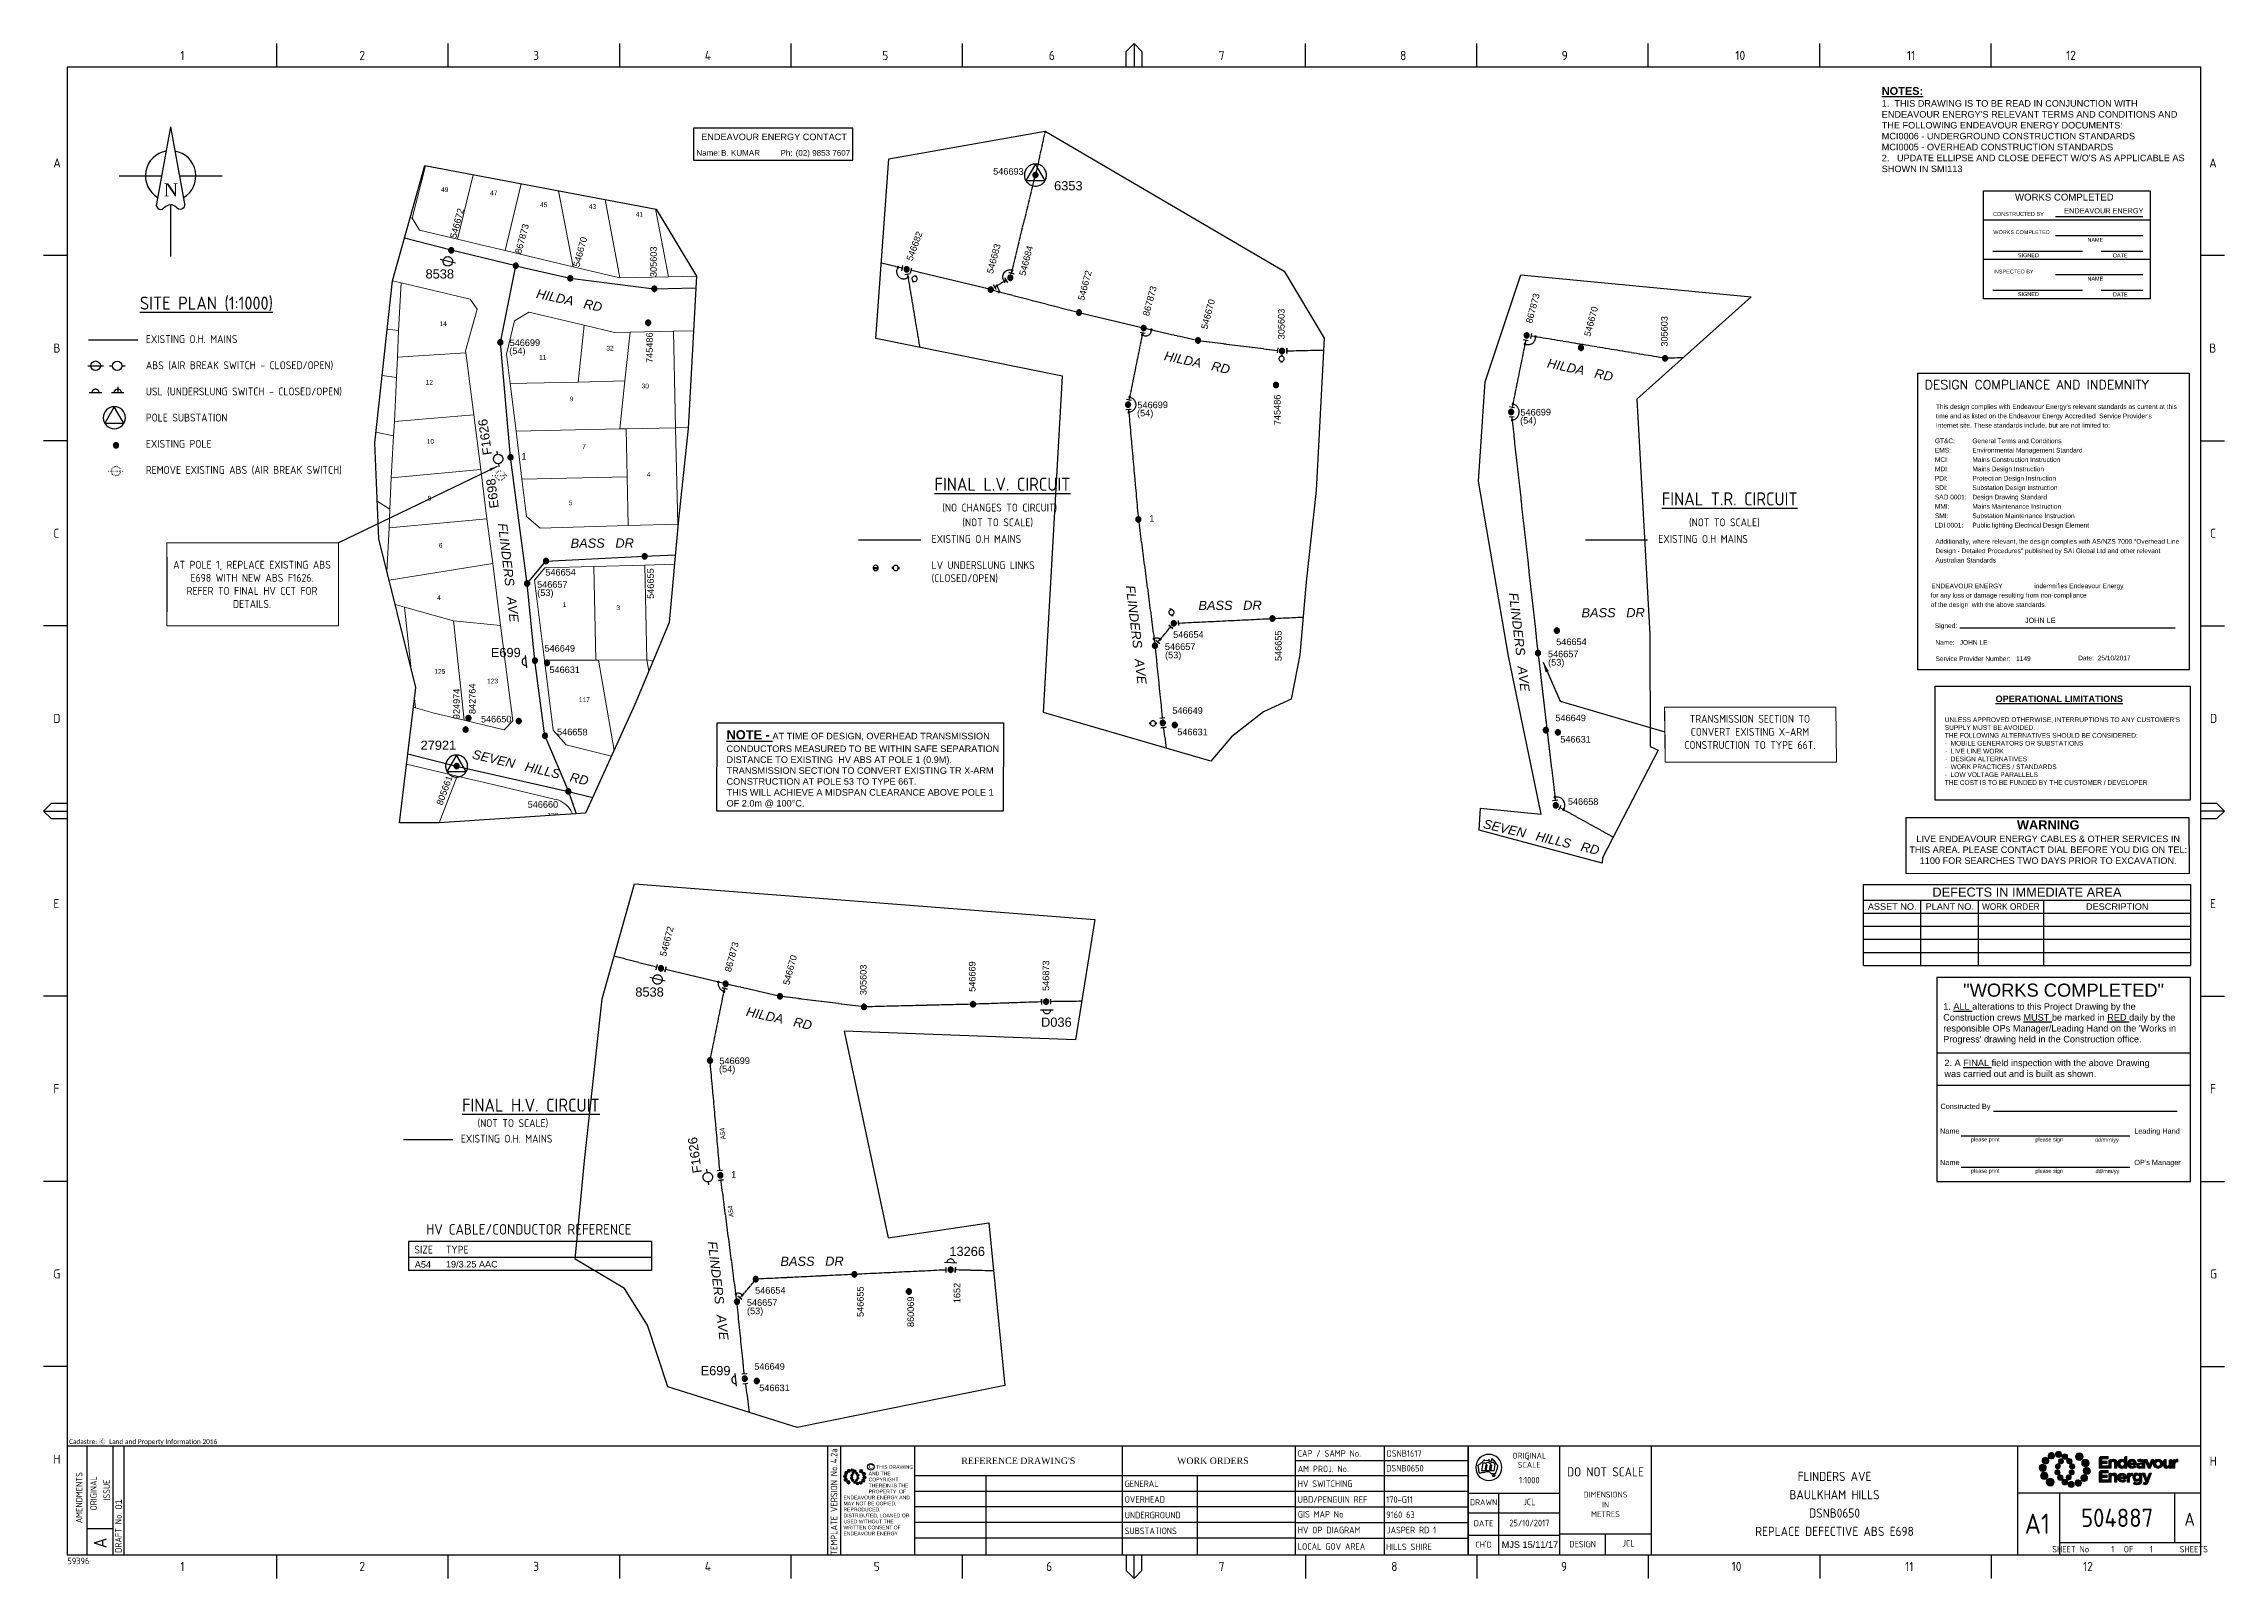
# Paper-space layout 'A1' of a CAD drawing. Header units: metres, sheet in millimetres. Extents: x -21 to 813, y -3 to 583.
# The model-space entities are those that its viewports show. They can reach past a viewport. Long polylines and large blocks are cut down to what shows.
import ezdxf
from ezdxf.enums import TextEntityAlignment as Align

# ---------------------------------------------------------------- set-up
doc = ezdxf.new("R2010")
doc.units = ezdxf.units.M
doc.linetypes.add('Cable Exist OH', pattern=[1, 1, 0])
doc.linetypes.add('DOTX2', pattern=[0.5, 0, -0.5])
doc.layers.get('0').update_dxf_attribs({"color": 6})
doc.layers.add('Cadastre Land Parcels_SP_EXT', color=9, linetype='Continuous', lineweight=5)
doc.layers.add('Cadastre Roads_SP_EXT', color=9, linetype='Continuous', lineweight=5)
for name, color, linetype in [('Equip_LV_EXT', 7, 'Continuous'), ('Equip_SP_HV_EXT', 7, 'Continuous'), ('Equip_SP_HV_NEW', 2, 'Continuous'), ('Equip_SP_LV_EXT', 7, 'Continuous'), ('Mains_HV_EXT', 7, 'Continuous'), ('Mains_HV_NEW', 2, 'Continuous'), ('Mains_LV_EXT', 7, 'Continuous'), ('Mains_LV_NEW', 2, 'Continuous'), ('Mains_TR_EXT', 7, 'Continuous'), ('Notes', 7, 'Continuous'), ('Notes_HV_MISC', 7, 'Continuous'), ('Notes_LV_MISC', 7, 'Continuous'), ('Notes_SP_MISC', 7, 'Continuous'), ('Notes_TR_MISC', 7, 'Continuous'), ('OH_Details_SP_MISC', 7, 'Continuous'), ('Sub_SP_TR_HV_LV_EXT', 7, 'Continuous'), ('SupportsOH_SP_HV_LV_SL_EXT', 7, 'Continuous'), ('SupportsOH_SP_TR_HV_LV_SL_EXT', 7, 'Continuous'), ('SupportsUG_SP_EXT', 7, 'Continuous')]:
    doc.layers.add(name, color=color, linetype=linetype)
doc.layers.add('Viewports', color=6, linetype='Continuous', plot=False)
doc.layers.get('0').freeze()
doc.styles.add('ARIAL', font='arial.ttf', dxfattribs={"height": 2})
doc.styles.add('Elec', font='romand__.ttf')
doc.styles.add('HVSW_LABEL', font='arial.ttf')
doc.styles.add('iecARIAL', font='arial.ttf', dxfattribs={"height": 2})
doc.styles.add('iecISOCP', font='isocp.shx')
doc.styles.add('iecNAME', font='times.ttf')
doc.styles.add('IECSYMBOL1', font='isocp.shx')
doc.styles.add('iecTimesNewRoman', font='times.ttf')
doc.styles.add('POLE_LABEL', font='arial.ttf')
doc.styles.get("Standard").update_dxf_attribs({"font": 'arial.ttf'})
doc.dimstyles.new('OHT1', dxfattribs={"dimtxt": 2.5, "dimasz": 2, "dimexe": 1.25, "dimexo": 0.625, "dimgap": 1, "dimtad": 1, "dimjust": 1, "dimlfac": 1000, "dimtxsty": 'iecISOCP', "dimblk1": 'Straight Terminator', "dimblk2": 'NONE', "dimsah": 1, "dimcen": 0, "dimse1": 1, "dimse2": 1, "dimadec": 0, "dimazin": 0, "dimtfac": 1, "dimtmove": 0, "dimatfit": 3, "dimfxl": 1, "dimarcsym": 0})
doc.dimstyles.get("Standard").update_dxf_attribs({"dimtxt": 0.18, "dimasz": 0.18, "dimexe": 0.18, "dimexo": 0.0625, "dimgap": 0.09, "dimtad": 0, "dimtih": 1, "dimtoh": 1, "dimdec": 4, "dimzin": 0, "dimdsep": 46, "dimtxsty": 'Standard', "dimcen": 0.09, "dimadec": 0, "dimazin": 0, "dimtfac": 1, "dimtdec": 4, "dimtofl": 0, "dimtmove": 0, "dimatfit": 3, "dimfxl": 1, "dimtolj": 1, "dimtzin": 0, "dimarcsym": 0})

psp = doc.layouts.new('A1')

# ---------------------------------------------------------------- texts
at = {"layer": 'Notes', "color": 7, "lineweight": 0, "style": 'IECSYMBOL1'}
for s, p in [('(NO CHANGES TO CIRCUIT)', (322.89, 404.6)), ('(NOT TO SCALE)', (330.55, 398.98)), ('(NOT TO SCALE)', (608.25, 398.98)), ('(NOT TO SCALE)', (145.28, 169.43))]:
    psp.add_text(s, height=3, dxfattribs=at).set_placement(p)
at = {"layer": 'Notes', "lineweight": 0}
for s, p in [('A54', (121.28, 115.69)), ('19/3.25 AAC ', (133.18, 115.77))]:
    psp.add_text(s, height=2.5, dxfattribs=at).set_placement(p)
at = {"layer": 'Notes', "insert": (681.86, 566.8), "char_height": 3, "width": 117.1902, "attachment_point": 1, "style": 'iecISOCP'}
psp.add_mtext("{\\fArial|b1|i0|c0|p34;\\LNOTES:\\P\\fArial|b0|i0|c0|p34;\\H0.8333X;\\l1.  THIS DRAWING IS TO BE READ IN CONJUNCTION WITH ENDEAVOUR ENERGY'S RELEVANT TERMS AND CONDITIONS AND THE FOLLOWING ENDEAVOUR ENERGY DOCUMENTS:\\PMCI0006 - UNDERGROUND CONSTRUCTION STANDARDS\\PMCI0005 - OVERHEAD CONSTRUCTION STANDARDS\\P2.   UPDATE ELLIPSE AND CLOSE DEFECT W/O'S AS APPLICABLE AS SHOWN IN SMI113}", dxfattribs=at)
at = {"layer": 'Notes', "color": 2, "attachment_point": 5, "style": 'iecISOCP'}
for s, insert, char_height in [('{\\LSITE PLAN (1:1000)}', (41.67, 484), 5), ('{\\LFINAL L.V. CIRCUIT}', (345.88, 415.03), 5), ('{\\LFINAL T.R. CIRCUIT}', (623.78, 409.43), 5), ('{\\LFINAL H.V. CIRCUIT}', (165.66, 177.78), 5), ('HV CABLE/CONDUCTOR REFERENCE', (164.88, 130.33), 4)]:
    psp.add_mtext(s, dxfattribs=dict(at, insert=insert, char_height=char_height))
at = {"layer": 'Notes', "linetype": 'Continuous', "char_height": 3, "attachment_point": 1, "style": 'iecISOCP'}
for s, insert, width in [('EXISTING O.H. MAINS\\P\\PABS (AIR BREAK SWITCH - CLOSED/OPEN)\\P\\PUSL (UNDERSLUNG SWITCH - CLOSED/OPEN)\\P\\PPOLE SUBSTATION\\P\\PEXISTING POLE\\P\\PREMOVE EXISTING ABS (AIR BREAK SWITCH)', (18.52, 472), 87.7627), ('EXISTING O.H. MAINS', (138.87, 166.48), 87.7627), ('SIZE^ITYPE', (121.16, 124.09), 53.1906)]:
    psp.add_mtext(s, dxfattribs=dict(at, insert=insert, width=width))
at = {"layer": 'Notes', "color": 0, "linetype": 'ByBlock', "char_height": 3.5, "width": 68.314, "attachment_point": 1, "style": 'iecISOCP'}
for s, insert in [('{\\fArial|b1|i0|c0|p34;\\L\\P\\fArial|b0|i0|c0|p34;\\H0.7143x;\\l\\C7;\\P\\Fisocp|c0;\\H1.2x;EXISTING O.H MAINS\\P\\PLV UNDERSLUNG LINKS\\P(CLOSED/OPEN)}', (318.8, 405.63)), ('{\\fArial|b1|i0|c0|p34;\\L\\P\\fArial|b0|i0|c0|p34;\\H0.7143x;\\l\\C7;\\P\\Fisocp|c0;\\H1.2x;EXISTING O.H MAINS}', (596.5, 405.63))]:
    psp.add_mtext(s, dxfattribs=dict(at, insert=insert))
at = {"layer": 'Notes', "linetype": 'Continuous', "attachment_point": 1}
for s, width, insert, char_height in [('{\\fPapyrus|b0|i0|c0|p66;JOHN LE}', 22.9326, (736.61, 364.05), 2), ('{\\fArial|b1|i0|c0|p34;\\H1.4x;\\LNOTE -\\H0.71429x;\\l }AT TIME OF DESIGN, OVERHEAD TRANSMISSION CONDUCTORS MEASURED TO BE WITHIN SAFE SEPARATION DISTANCE TO EXISTING  HV ABS AT POLE 1 (0.9M). TRANSMISSION SECTION TO CONVERT EXISTING TR X-ARM CONSTRUCTION AT POLE 53 TO TYPE 66T. \\PTHIS WILL ACHIEVE A MIDSPAN CLEARANCE ABOVE POLE 1 OF 2.0m @ 100%%DC. ', 105.2132, (240.42, 321.06), 2.5)]:
    psp.add_mtext_dynamic_manual_height_columns(s, width=width, gutter_width=4, heights=[0], dxfattribs=dict(at, insert=insert, char_height=char_height))
at = {"layer": 'Notes_SP_MISC', "linetype": 'Continuous', "insert": (536.64, 11.13), "char_height": 2.5, "attachment_point": 1}
psp.add_mtext_dynamic_manual_height_columns('MJS 15/11/17', width=29.1325, gutter_width=4, heights=[0], dxfattribs=at)

msp = doc.modelspace()

# ---------------------------------------------------------------- texts
at = {"layer": 'Cadastre Land Parcels_SP_EXT'}
for s, p in [('49', (312403.47, 6262654.42)), ('47', (312422.22, 6262653.16)), ('45', (312441.29, 6262648.64)), ('43', (312459.96, 6262647.96)), ('41', (312477.86, 6262644.95)), ('39', (312497.49, 6262644.76)), ('14', (312402.88, 6262603.19)), ('32', (312466.64, 6262593.8)), ('11', (312440.97, 6262590.34)), ('28', (312502.12, 6262582.98)), ('12', (312397.58, 6262580.78)), ('30', (312480.12, 6262579.39)), ('9', (312452.66, 6262574.4)), ('10', (312398, 6262558.19)), ('7', (312457.41, 6262556.22)), ('4', (312482.16, 6262545.65)), ('8', (312398.33, 6262536.49)), ('5', (312452.29, 6262534.71)), ('6', (312402.62, 6262518.49)), ('4', (312402, 6262498.54)), ('1', (312449.96, 6262495.84)), ('3', (312470.5, 6262494.66)), ('5', (312490.93, 6262493.04)), ('127', (312382.1, 6262482.91)), ('125', (312400.91, 6262470.3)), ('123', (312421.05, 6262466.63)), ('117', (312456.14, 6262459.49)), ('117', (312477.05, 6262451.83)), ('115', (312495.27, 6262452.57)), ('130', (312444.1, 6262415.35))]:
    msp.add_text(s, height=1.8, dxfattribs=at).set_placement(p)
at = {"layer": 'Mains_LV_EXT'}
for rotation, p in [(82.32312, (312347.14, 6262592.54)), (0.52332, (312498.58, 6262516.41))]:
    msp.add_text('E32', height=1.8, rotation=rotation, dxfattribs=at).set_placement(p)
at = {"layer": 'Notes', "color": 2, "char_height": 3.5, "attachment_point": 1}
for s, insert, rotation in [('{\\fArial|b0|i1|c0|p34;HILDA   RD}', (312440.39, 6262617.41), 347.82834), ('{\\fArial|b0|i1|c0|p34;FLINDERS   AVE}', (312428.69, 6262528.08), 276.82834), ('{\\fArial|b0|i1|c0|p34;BASS   DR}', (312452.97, 6262521.93), 0.26868)]:
    msp.add_mtext_dynamic_manual_height_columns(s, width=48.1221, gutter_width=4, heights=[0], dxfattribs=dict(at, insert=insert, rotation=rotation))
at = {"layer": 'Notes_HV_MISC'}
for p in [(312432.04, 6262566.87), (312435.16, 6262537.21)]:
    msp.add_text('A54', height=1.8, rotation=97, dxfattribs=at).set_placement(p)
at = {"layer": 'Notes_SP_MISC', "color": 2, "linetype": 'Continuous', "insert": (312422.07, 6262533.34), "char_height": 3.5, "attachment_point": 1, "rotation": 97}
msp.add_mtext_dynamic_manual_height_columns('E698', width=12.2096, gutter_width=4, heights=[0], dxfattribs=at)

# ---------------------------------------------------------------- blocks, each defined once
blk = doc.blocks.new('Note_Warning')
at = {"layer": 'Notes', "color": 0, "linetype": 'Continuous'}
blk.add_lwpolyline([(0, 0), (108.42, -0.04), (108.37, 21.2), (0.02, 21.22)], close=True, dxfattribs=at)
at = {"layer": 'Notes', "color": 0, "linetype": 'Continuous', "insert": (54.44, 20.23), "char_height": 3.5, "width": 105.9, "attachment_point": 2, "style": 'iecISOCP'}
blk.add_mtext('{\\fArial|b1|i0|c0|p34;WARNING\\P\\fArial|b0|i0|c0|p34;\\H0.7143x;LIVE ENDEAVOUR ENERGY CABLES & OTHER SERVICES IN THIS AREA. PLEASE CONTACT DIAL BEFORE YOU DIG ON TEL: 1100 FOR SEARCHES TWO DAYS PRIOR TO EXCAVATION.}', dxfattribs=at)
blk = doc.blocks.new('NorthPnt 11(NP11)')
for p, q in [((-19.7, 0.02), (-3.49, 0)), ((3.32, 0), (19.7, -0.02)), ((-0.08, -10.94), (-0.08, -30.8))]:
    blk.add_line(p, q)
for points in [[(-0.08, 18.81), (-5.43, -10.68, 0.877048), (-2.29, -11.9, -0.1543), (-0.08, -10.94, 0.090511)], [(-0.08, 18.81), (5.26, -10.68, -0.877048), (2.13, -11.9, 0.1543), (-0.08, -10.94, -0.090511)]]:
    blk.add_lwpolyline(points, format="xyb")
for start, end in [(100.5988, 238.86433), (300.09942, 80.43745)]:
    blk.add_arc((0, 0), 9.64, start, end)
at = {"color": 7, "style": 'iecNAME'}
blk.add_text('N', height=5.02, dxfattribs=at).set_placement((-2.62, -7.82))
blk = doc.blocks.new('Note_Defect List')
at = {"layer": 'Notes', "color": 0, "linetype": 'Continuous'}
for p, q in [((0, 31), (124.98, 31)), ((124.98, 31), (124.98, 0)), ((0, 25), (124.98, 25)), ((0, 20), (124.98, 20)), ((0, 15), (124.98, 15)), ((0, 10), (124.98, 10)), ((0, 5), (124.98, 5)), ((0, 0), (124.98, 0))]:
    blk.add_line(p, q, dxfattribs=at)
at = {"layer": 'Notes'}
for p, q in [((0, 0), (0, 31)), ((22, 0), (22, 25)), ((44, 0), (44, 25)), ((69, 0), (69, 25))]:
    blk.add_line(p, q, dxfattribs=at)
at = {"layer": 'Notes', "color": 0, "lineweight": 0}
blk.add_line((58.13, 31), (39.77, 31), dxfattribs=at)
at = {"layer": 'Notes', "color": 0, "linetype": 'Continuous', "attachment_point": 5, "style": 'ARIAL'}
for s, insert, char_height, width in [('DEFECTS IN IMMEDIATE AREA', (62.49, 28), 3.5, 124.9809), ('ASSET NO.', (11, 22.5), 2.5, 22), ('PLANT NO.', (33, 22.5), 2.5, 22), ('{\\W0.9;WORK ORDER}', (56.34, 22.5), 2.5, 24.676), ('DESCRIPTION', (96.99, 22.5), 2.5, 55.9809)]:
    blk.add_mtext(s, dxfattribs=dict(at, insert=insert, char_height=char_height, width=width))
blk = doc.blocks.new('Note_Operational Limitations')
at = {"layer": 'Notes', "linetype": 'Continuous', "lineweight": -3}
blk.add_lwpolyline([(0, 43.53), (97.49, 43.53), (97.49, 0), (0, 0)], close=True, dxfattribs=at)
at = {"layer": 'Notes', "linetype": 'Continuous', "lineweight": -3, "insert": (3.7, 39.97), "char_height": 2.50005, "width": 90.8, "attachment_point": 1}
blk.add_mtext("{\\fArial|b1|i0|c0|p34;                 \\C7;   \\LOPERATIONAL LIMITATIONS\\P\\P\\fArial|b0|i0|c0|p34;\\H0.72x;\\lUNLESS APPROVED OTHERWISE, INTERRUPTIONS TO ANY CUSTOMER'S SUPPLY MUST BE AVOIDED.\\PTHE FOLLOWING ALTERNATIVES SHOULD BE CONSIDERED:\\P·  MOBILE GENERATORS OR SUBSTATIONS\\P·  LIVE LINE WORK\\P·  DESIGN ALTERNATIVES\\P·  WORK PRACTICES / STANDARDS\\P·  LOW VOLTAGE PARALLELS\\PTHE COST IS TO BE FUNDED BY THE CUSTOMER / DEVELOPER}", dxfattribs=at)
blk = doc.blocks.new('Note_Works Completed')
at = {"layer": 'Notes'}
blk.add_lwpolyline([(0, 41.24), (63.69, 41.24), (63.69, 0), (0, 0)], close=True, dxfattribs=at)
for points in [[(63.69, 30), (-0.01, 30)], [(63.69, 15), (-0.01, 15)]]:
    blk.add_lwpolyline(points, dxfattribs=at)
at = {"layer": 'Notes', "linetype": 'Continuous', "ltscale": 0.6}
for points in [[(27.6, 31.43), (60.89, 31.43)], [(37.83, 18), (3.66, 18)], [(60.97, 24), (27.6, 24)], [(60.89, 18), (45.03, 18)], [(60.97, 9.15), (27.6, 9.15)], [(37.83, 3.15), (3.66, 3.15)], [(60.89, 3.15), (45.03, 3.15)]]:
    blk.add_lwpolyline(points, dxfattribs=at)
at = {"layer": 'Notes', "lineweight": 15, "style": 'iecARIAL'}
blk.add_text('WORKS COMPLETED', height=2.625, dxfattribs=at).set_placement((12.1, 37.52))
at = {"layer": 'Notes', "style": 'iecARIAL'}
for s, height, p in [('ENDEAVOUR ENERGY', 2, (30.89, 32.6)), ('CONSTRUCTED BY', 1.5, (3.66, 31.64)), ('WORKS COMPLETED', 1.5, (3.82, 24.7)), ('SIGNED', 1.5, (13.21, 15.87)), ('NAME', 1.5, (39.76, 21.75)), ('DATE', 1.5, (49.55, 15.78)), ('INSPECTED BY', 1.5, (3.82, 9.65)), ('NAME', 1.5, (39.76, 6.9)), ('SIGNED', 1.5, (13.21, 1.02)), ('DATE', 1.5, (49.55, 0.93))]:
    blk.add_text(s, height=height, dxfattribs=at).set_placement(p)
blk = doc.blocks.new('NOTE_DESIGN-COMPLIANCE')
blk.add_line((16, 16.01), (98.33, 16.01))
blk.add_lwpolyline([(0, 113.3), (103.74, 113.3), (103.74, 0), (0, 0)], close=True)
at = {"color": 7, "lineweight": -3, "style": 'Elec'}
blk.add_text('DESIGN COMPLIANCE AND INDEMNITY', height=3.5, dxfattribs=at).set_placement((2.6, 106.13), align=Align.BOTTOM_LEFT)
at = {"color": 7, "lineweight": -3}
for s, p in [('Signed:', (6.54, 17.75)), ('Name:', (6.71, 11.32)), ('Service Provider Number:', (6.76, 5.11)), ('Date: ', (61.29, 5.38))]:
    blk.add_text(s, height=1.79, dxfattribs=at).set_placement(p, align=Align.TOP_LEFT)
at = {"color": 7, "lineweight": -3, "char_height": 1.79, "line_spacing_factor": 1.2}
for s, insert, attachment_point in [("This design complies with Endeavour Energy's relevant standards as current at this \\Ptime and as listed on the Endeavour Energy Accredited  Service Provider's\\PInternet site. These standards include, but are not limited to:", (6.92, 92.16), 7), ('GT&C:^IGeneral Terms and Conditions\\PEMS:^I^IEnvironmental Management Standard\\PMCI:^I^IMains Construction Instruction\\PMDI:^I^IMains Design Instruction\\PPDI:^I^IProtection Design Instruction\\PSDI:^I^ISubstation Design Instruction\\PSAD 0001:^IDesign Drawing Standard\\PMMI:^I^IMains Maintenance Instruction\\PSMI:^I^ISubstation Maintenance Instruction\\PLDI 0001:^IPublic lighting Electrical Design Element ', (6.53, 88.36), 1), ('\\PAdditionally, where relevant, the design complies with AS/NZS 7000 "Overhead Line\\PDesign - Detailed Procedures" published by SAI Global Ltd and other relevant \\PAustralian Standards', (6.7, 53.5), 1), ('                                                         indemnifies Endeavour Energy \\Pfor any loss or damage resulting from non-compliance \\Pof the design  with the above standards.', (4.93, 32.94), 1)]:
    blk.add_mtext(s, dxfattribs=dict(at, insert=insert, attachment_point=attachment_point))
at = {"ltscale": 0.5}
for tag, p in [('COMPANYNAME', (5.15, 31.1)), ('NAME', (16, 9.52)), ('SPN', (37.54, 3.38)), ('DATE', (68.73, 3.59))]:
    blk.add_attdef(tag, p, '', height=1.8, dxfattribs=at)
blk = doc.blocks.new('Note_Alterations')
for p, q in [((0, 37.62), (96.96, 37.62)), ((0, 25.35), (96.96, 25.35))]:
    blk.add_line(p, q)
blk.add_lwpolyline([(0, -11.44), (96.96, -11.44), (96.96, 66.44), (0, 66.44)], close=True)
at = {"color": 1}
for points in [[(21.66, 15.4), (91.87, 15.4)], [(9.34, 5.97), (73.85, 5.97)], [(9.34, -6.03), (73.85, -6.03)]]:
    blk.add_lwpolyline(points, dxfattribs=at)
at = {"style": 'ARIAL'}
for s, height, p in [('Constructed By', 2, (1.42, 16.21)), ('Name', 2, (1.27, 6.77)), ('Leading Hand', 2, (75.48, 6.77)), ('please print', 1.5, (13.12, 3.83)), ('please sign', 1.5, (37.69, 3.8)), ('dd/mm/yy', 1.5, (60.48, 3.72)), ('Name', 2, (1.27, -5.23)), ('please print', 1.5, (13.12, -8.17)), ('please sign', 1.5, (37.69, -8.2)), ('dd/mm/yy', 1.5, (60.69, -8.31)), ("OP's Manager", 2, (75.48, -5.22))]:
    blk.add_text(s, height=height, dxfattribs=at).set_placement(p)
at = {"color": 2, "insert": (48.48, 61.58), "char_height": 5, "width": 96.9641, "attachment_point": 5, "style": 'ARIAL'}
blk.add_mtext('"WORKS COMPLETED"', dxfattribs=at)
at = {"char_height": 2.5, "style": 'ARIAL'}
for s, insert, width, attachment_point in [("1. {\\LALL} alterations to this Project Drawing by the Construction crews {\\LMUST} be marked in {\\LRED} daily by the responsible OPs Manager/Leading Hand on the 'Works in Progress' drawing held in the Construction office.", (2.48, 56.63), 89.2844, 1), ('2. A {\\LFINAL} field inspection with the above Drawing was carried out and is built as shown. ', (2.93, 28.37), 84.7749, 7)]:
    blk.add_mtext(s, dxfattribs=dict(at, insert=insert, width=width, attachment_point=attachment_point))
blk = doc.blocks.new('A$C30A46249')
at = {"color": 7, "lineweight": -3, "insert": (6.92, 4.97), "char_height": 1.79, "attachment_point": 7, "line_spacing_factor": 1.2}
blk.add_mtext('{\\fCalibri|b0|i0|c0|p34;\\C256;Cadastre: \\fMS Gothic|b0|i0|c128|p49;\\C250;\\c2236962;Ⓒ\\fMS Gothic|b0|i0|c0|p49; \\fCalibri|b0|i0|c0|p34;\\C256;Land and Property Information 2016}', dxfattribs=at)
blk = doc.blocks.new('EE_LOGO_SMALL')
at = {"layer": 'Notes'}
h = blk.add_hatch(color=256, dxfattribs=at)
edge = h.paths.add_edge_path()
edge.add_spline(control_points=[(-8.4, 2), (-9.2, 2), (-9.8, 1.4), (-9.8, 0.7), (-9.9, -0.1), (-9.3, -0.7), (-8.6, -0.8), (-7.8, -0.8), (-7.2, -0.2), (-7.1, 0.5), (-7.1, 1.3), (-7.7, 1.9), (-8.4, 2)], knot_values=[0, 0, 0, 0, 1, 1, 1, 2, 2, 2, 3, 3, 3, 4, 4, 4, 4], degree=3, periodic=0)
h = blk.add_hatch(color=256, dxfattribs=at)
edge = h.paths.add_edge_path()
edge.add_spline(control_points=[(-6.8, 4.5), (-7.4, 4.8), (-8.2, 4.6), (-8.6, 4), (-8.9, 3.4), (-8.7, 2.6), (-8.1, 2.2), (-7.5, 1.9), (-6.7, 2.1), (-6.3, 2.7), (-6, 3.3), (-6.2, 4.1), (-6.8, 4.5)], knot_values=[0, 0, 0, 0, 1, 1, 1, 2, 2, 2, 3, 3, 3, 4, 4, 4, 4], degree=3, periodic=0)
h = blk.add_hatch(color=256, dxfattribs=at)
edge = h.paths.add_edge_path()
edge.add_spline(control_points=[(-4.2, 5.9), (-4.6, 6.5), (-5.3, 6.6), (-5.9, 6.3), (-6.4, 5.9), (-6.6, 5.1), (-6.2, 4.6), (-5.9, 4), (-5.1, 3.8), (-4.6, 4.2), (-4, 4.6), (-3.8, 5.3), (-4.2, 5.9)], knot_values=[0, 0, 0, 0, 1, 1, 1, 2, 2, 2, 3, 3, 3, 4, 4, 4, 4], degree=3, periodic=0)
h = blk.add_hatch(color=256, dxfattribs=at)
edge = h.paths.add_edge_path()
edge.add_spline(control_points=[(-1.3, 5.9), (-1.4, 6.5), (-2, 7), (-2.6, 6.9), (-3.3, 6.9), (-3.7, 6.3), (-3.7, 5.6), (-3.6, 5), (-3, 4.5), (-2.4, 4.6), (-1.7, 4.7), (-1.3, 5.2), (-1.3, 5.9)], knot_values=[0, 0, 0, 0, 1, 1, 1, 2, 2, 2, 3, 3, 3, 4, 4, 4, 4], degree=3, periodic=0)
h = blk.add_hatch(color=256, dxfattribs=at)
edge = h.paths.add_edge_path()
edge.add_spline(control_points=[(-2.5, 2.1), (-3, 2.2), (-3.5, 1.9), (-3.6, 1.3), (-3.7, 0.8), (-3.4, 0.3), (-2.9, 0.2), (-2.4, 0.1), (-1.9, 0.4), (-1.8, 0.9), (-1.7, 1.5), (-2, 2), (-2.5, 2.1)], knot_values=[0, 0, 0, 0, 1, 1, 1, 2, 2, 2, 3, 3, 3, 4, 4, 4, 4], degree=3, periodic=0)
h = blk.add_hatch(color=256, dxfattribs=at)
edge = h.paths.add_edge_path()
edge.add_spline(control_points=[(1, 4.9), (1, 4.3), (0.5, 3.8), (-0.1, 3.8), (-0.7, 3.8), (-1.2, 4.3), (-1.2, 4.9), (-1.2, 5.5), (-0.7, 6), (-0.1, 6), (0.5, 6), (1, 5.5), (1, 4.9)], knot_values=[0, 0, 0, 0, 1, 1, 1, 2, 2, 2, 3, 3, 3, 4, 4, 4, 4], degree=3, periodic=0)
edge = h.paths.add_edge_path()
edge.add_spline(control_points=[(-1.4, 4), (-1.9, 4.1), (-2.4, 3.8), (-2.5, 3.3), (-2.6, 2.7), (-2.3, 2.2), (-1.8, 2.1), (-1.3, 2), (-0.7, 2.3), (-0.6, 2.9), (-0.5, 3.4), (-0.9, 3.9), (-1.4, 4)], knot_values=[0, 0, 0, 0, 1, 1, 1, 2, 2, 2, 3, 3, 3, 4, 4, 4, 4], degree=3, periodic=0)
h = blk.add_hatch(color=256, dxfattribs=at)
edge = h.paths.add_edge_path()
edge.add_spline(control_points=[(2.3, 2.4), (2.8, 2.8), (2.8, 3.4), (2.4, 3.9), (2, 4.3), (1.4, 4.3), (0.9, 3.9), (0.5, 3.6), (0.5, 2.9), (0.9, 2.5), (1.2, 2), (1.9, 2), (2.3, 2.4)], knot_values=[0, 0, 0, 0, 1, 1, 1, 2, 2, 2, 3, 3, 3, 4, 4, 4, 4], degree=3, periodic=0)
edge = h.paths.add_edge_path()
edge.add_spline(control_points=[(1, 4.9), (1, 4.3), (0.5, 3.8), (-0.1, 3.8), (-0.7, 3.8), (-1.2, 4.3), (-1.2, 4.9), (-1.2, 5.5), (-0.7, 6), (-0.1, 6), (0.5, 6), (1, 5.5), (1, 4.9)], knot_values=[0, 0, 0, 0, 1, 1, 1, 2, 2, 2, 3, 3, 3, 4, 4, 4, 4], degree=3, periodic=0)
h = blk.add_hatch(color=256, dxfattribs=at)
edge = h.paths.add_edge_path()
edge.add_spline(control_points=[(1, 4.9), (1, 4.3), (0.5, 3.8), (-0.1, 3.8), (-0.7, 3.8), (-1.2, 4.3), (-1.2, 4.9), (-1.2, 5.5), (-0.7, 6), (-0.1, 6), (0.5, 6), (1, 5.5), (1, 4.9)], knot_values=[0, 0, 0, 0, 1, 1, 1, 2, 2, 2, 3, 3, 3, 4, 4, 4, 4], degree=3, periodic=0)
edge = h.paths.add_edge_path(flags=16)
edge.add_spline(control_points=[(1, 4.9), (1, 4.3), (0.5, 3.8), (-0.1, 3.8), (-0.7, 3.8), (-1.2, 4.3), (-1.2, 4.9), (-1.2, 5.5), (-0.7, 6), (-0.1, 6), (0.5, 6), (1, 5.5), (1, 4.9)], knot_values=[0, 0, 0, 0, 1, 1, 1, 2, 2, 2, 3, 3, 3, 4, 4, 4, 4], degree=3, periodic=0)
h = blk.add_hatch(color=256, dxfattribs=at)
edge = h.paths.add_edge_path()
edge.add_spline(control_points=[(3, 0.2), (3.5, 0.3), (3.8, 0.9), (3.7, 1.4), (3.6, 1.9), (3, 2.3), (2.5, 2.1), (1.9, 2), (1.6, 1.4), (1.8, 0.9), (1.9, 0.4), (2.5, 0.1), (3, 0.2)], knot_values=[0, 0, 0, 0, 1, 1, 1, 2, 2, 2, 3, 3, 3, 4, 4, 4, 4], degree=3, periodic=0)
h = blk.add_hatch(color=256, dxfattribs=at)
edge = h.paths.add_edge_path()
edge.add_spline(control_points=[(7, 4.9), (7, 4), (6.3, 3.4), (5.5, 3.4), (4.6, 3.4), (4, 4), (4, 4.9), (4, 5.7), (4.6, 6.4), (5.5, 6.4), (6.3, 6.4), (7, 5.7), (7, 4.9)], knot_values=[0, 0, 0, 0, 1, 1, 1, 2, 2, 2, 3, 3, 3, 4, 4, 4, 4], degree=3, periodic=0)
h = blk.add_hatch(color=256, dxfattribs=at)
edge = h.paths.add_edge_path()
edge.add_spline(control_points=[(8.4, 1.1), (9.1, 1.5), (9.4, 2.3), (9.1, 3), (8.8, 3.7), (7.9, 4.1), (7.2, 3.8), (6.5, 3.4), (6.2, 2.6), (6.5, 1.9), (6.8, 1.2), (7.7, 0.8), (8.4, 1.1)], knot_values=[0, 0, 0, 0, 1, 1, 1, 2, 2, 2, 3, 3, 3, 4, 4, 4, 4], degree=3, periodic=0)
h = blk.add_hatch(color=256, dxfattribs=at)
edge = h.paths.add_edge_path()
edge.add_spline(control_points=[(8.3, -1.9), (9, -1.9), (9.7, -1.4), (9.7, -0.6), (9.7, 0.1), (9.2, 0.8), (8.4, 0.8), (7.7, 0.8), (7, 0.3), (7, -0.5), (6.9, -1.2), (7.5, -1.9), (8.3, -1.9)], knot_values=[0, 0, 0, 0, 1, 1, 1, 2, 2, 2, 3, 3, 3, 4, 4, 4, 4], degree=3, periodic=0)
h = blk.add_hatch(color=256, dxfattribs=at)
edge = h.paths.add_edge_path()
edge.add_spline(control_points=[(-8.5, -1.1), (-9.2, -1.4), (-9.6, -2.3), (-9.3, -3), (-8.9, -3.7), (-8.1, -4), (-7.4, -3.7), (-6.7, -3.4), (-6.3, -2.5), (-6.6, -1.8), (-7, -1.1), (-7.8, -0.8), (-8.5, -1.1)], knot_values=[0, 0, 0, 0, 1, 1, 1, 2, 2, 2, 3, 3, 3, 4, 4, 4, 4], degree=3, periodic=0)
h = blk.add_hatch(color=256, dxfattribs=at)
edge = h.paths.add_edge_path()
edge.add_spline(control_points=[(-7.1, -4.8), (-7.1, -4), (-6.5, -3.3), (-5.6, -3.3), (-4.8, -3.3), (-4.1, -4), (-4.1, -4.8), (-4.1, -5.7), (-4.8, -6.3), (-5.6, -6.3), (-6.5, -6.3), (-7.1, -5.7), (-7.1, -4.8)], knot_values=[0, 0, 0, 0, 1, 1, 1, 2, 2, 2, 3, 3, 3, 4, 4, 4, 4], degree=3, periodic=0)
h = blk.add_hatch(color=256, dxfattribs=at)
edge = h.paths.add_edge_path()
edge.add_spline(control_points=[(-3.1, -0.2), (-3.7, -0.3), (-4, -0.8), (-3.8, -1.4), (-3.7, -1.9), (-3.2, -2.2), (-2.6, -2.1), (-2.1, -1.9), (-1.8, -1.4), (-1.9, -0.9), (-2.1, -0.3), (-2.6, 0), (-3.1, -0.2)], knot_values=[0, 0, 0, 0, 1, 1, 1, 2, 2, 2, 3, 3, 3, 4, 4, 4, 4], degree=3, periodic=0)
h = blk.add_hatch(color=256, dxfattribs=at)
edge = h.paths.add_edge_path()
edge.add_spline(control_points=[(-2.5, -2.3), (-2.9, -2.7), (-3, -3.4), (-2.6, -3.8), (-2.2, -4.2), (-1.5, -4.3), (-1.1, -3.9), (-0.7, -3.5), (-0.6, -2.8), (-1, -2.4), (-1.4, -2), (-2, -1.9), (-2.5, -2.3)], knot_values=[0, 0, 0, 0, 1, 1, 1, 2, 2, 2, 3, 3, 3, 4, 4, 4, 4], degree=3, periodic=0)
h = blk.add_hatch(color=256, dxfattribs=at)
edge = h.paths.add_edge_path()
edge.add_spline(control_points=[(-1.2, -4.8), (-1.2, -4.2), (-0.7, -3.7), (-0.1, -3.7), (0.5, -3.7), (1, -4.2), (1, -4.8), (1, -5.4), (0.5, -5.9), (-0.1, -5.9), (-0.7, -5.9), (-1.2, -5.4), (-1.2, -4.8)], knot_values=[0, 0, 0, 0, 1, 1, 1, 2, 2, 2, 3, 3, 3, 4, 4, 4, 4], degree=3, periodic=0)
h = blk.add_hatch(color=256, dxfattribs=at)
edge = h.paths.add_edge_path()
edge.add_spline(control_points=[(1.2, -3.9), (1.7, -4.1), (2.2, -3.7), (2.3, -3.2), (2.5, -2.7), (2.1, -2.2), (1.6, -2.1), (1.1, -2), (0.6, -2.3), (0.5, -2.8), (0.4, -3.3), (0.7, -3.8), (1.2, -3.9)], knot_values=[0, 0, 0, 0, 1, 1, 1, 2, 2, 2, 3, 3, 3, 4, 4, 4, 4], degree=3, periodic=0)
h = blk.add_hatch(color=256, dxfattribs=at)
edge = h.paths.add_edge_path()
edge.add_spline(control_points=[(1.2, -5.8), (1.3, -6.5), (1.8, -6.9), (2.5, -6.9), (3.1, -6.8), (3.6, -6.2), (3.5, -5.6), (3.4, -5), (2.9, -4.5), (2.2, -4.6), (1.6, -4.6), (1.1, -5.2), (1.2, -5.8)], knot_values=[0, 0, 0, 0, 1, 1, 1, 2, 2, 2, 3, 3, 3, 4, 4, 4, 4], degree=3, periodic=0)
h = blk.add_hatch(color=256, dxfattribs=at)
edge = h.paths.add_edge_path()
edge.add_spline(control_points=[(2.4, -2), (2.9, -2.1), (3.4, -1.8), (3.5, -1.3), (3.6, -0.8), (3.3, -0.3), (2.8, -0.2), (2.2, -0.1), (1.7, -0.4), (1.6, -0.9), (1.5, -1.4), (1.8, -1.9), (2.4, -2)], knot_values=[0, 0, 0, 0, 1, 1, 1, 2, 2, 2, 3, 3, 3, 4, 4, 4, 4], degree=3, periodic=0)
h = blk.add_hatch(color=256, dxfattribs=at)
edge = h.paths.add_edge_path()
edge.add_spline(control_points=[(4, -5.8), (4.4, -6.4), (5.2, -6.6), (5.7, -6.2), (6.3, -5.8), (6.5, -5.1), (6.1, -4.5), (5.7, -4), (5, -3.8), (4.4, -4.2), (3.8, -4.5), (3.7, -5.3), (4, -5.8)], knot_values=[0, 0, 0, 0, 1, 1, 1, 2, 2, 2, 3, 3, 3, 4, 4, 4, 4], degree=3, periodic=0)
h = blk.add_hatch(color=256, dxfattribs=at)
edge = h.paths.add_edge_path()
edge.add_spline(control_points=[(6.7, -4.4), (7.3, -4.8), (8.1, -4.6), (8.4, -4), (8.8, -3.3), (8.6, -2.6), (8, -2.2), (7.3, -1.8), (6.6, -2.1), (6.2, -2.7), (5.8, -3.3), (6, -4.1), (6.7, -4.4)], knot_values=[0, 0, 0, 0, 1, 1, 1, 2, 2, 2, 3, 3, 3, 4, 4, 4, 4], degree=3, periodic=0)
at = {"layer": 'Notes', "lineweight": 0}
for points in [[(1.8, 2.1), (1.8, 2.1)], [(-2, -2.1), (-2, -2.1)]]:
    blk.add_lwpolyline(points, dxfattribs=at)
for points in [[(-8.4, 2), (-9.2, 2), (-9.8, 1.4), (-9.8, 0.7), (-9.9, -0.1), (-9.3, -0.7), (-8.6, -0.8), (-7.8, -0.8), (-7.2, -0.2), (-7.1, 0.5), (-7.1, 1.3), (-7.7, 1.9), (-8.4, 2)], [(-6.8, 4.5), (-7.4, 4.8), (-8.2, 4.6), (-8.6, 4), (-8.9, 3.4), (-8.7, 2.6), (-8.1, 2.2), (-7.5, 1.9), (-6.7, 2.1), (-6.3, 2.7), (-6, 3.3), (-6.2, 4.1), (-6.8, 4.5)], [(-4.2, 5.9), (-4.6, 6.5), (-5.3, 6.6), (-5.9, 6.3), (-6.4, 5.9), (-6.6, 5.1), (-6.2, 4.6), (-5.9, 4), (-5.1, 3.8), (-4.6, 4.2), (-4, 4.6), (-3.8, 5.3), (-4.2, 5.9)], [(-1.3, 5.9), (-1.4, 6.5), (-2, 7), (-2.6, 6.9), (-3.3, 6.9), (-3.7, 6.3), (-3.7, 5.6), (-3.6, 5), (-3, 4.5), (-2.4, 4.6), (-1.7, 4.7), (-1.3, 5.2), (-1.3, 5.9)], [(-2.5, 2.1), (-3, 2.2), (-3.5, 1.9), (-3.6, 1.3), (-3.7, 0.8), (-3.4, 0.3), (-2.9, 0.2), (-2.4, 0.1), (-1.9, 0.4), (-1.8, 0.9), (-1.7, 1.5), (-2, 2), (-2.5, 2.1)], [(-1.4, 4), (-1.9, 4.1), (-2.4, 3.8), (-2.5, 3.3), (-2.6, 2.7), (-2.3, 2.2), (-1.8, 2.1), (-1.3, 2), (-0.7, 2.3), (-0.6, 2.9), (-0.5, 3.4), (-0.9, 3.9), (-1.4, 4)], [(1, 4.9), (1, 4.3), (0.5, 3.8), (-0.1, 3.8), (-0.7, 3.8), (-1.2, 4.3), (-1.2, 4.9), (-1.2, 5.5), (-0.7, 6), (-0.1, 6), (0.5, 6), (1, 5.5), (1, 4.9)], [(1, 4.9), (1, 4.3), (0.5, 3.8), (-0.1, 3.8), (-0.7, 3.8), (-1.2, 4.3), (-1.2, 4.9), (-1.2, 5.5), (-0.7, 6), (-0.1, 6), (0.5, 6), (1, 5.5), (1, 4.9)], [(2.3, 2.4), (2.8, 2.8), (2.8, 3.4), (2.4, 3.9), (2, 4.3), (1.4, 4.3), (0.9, 3.9), (0.5, 3.6), (0.5, 2.9), (0.9, 2.5), (1.2, 2), (1.9, 2), (2.3, 2.4)], [(3, 0.2), (3.5, 0.3), (3.8, 0.9), (3.7, 1.4), (3.6, 1.9), (3, 2.3), (2.5, 2.1), (1.9, 2), (1.6, 1.4), (1.8, 0.9), (1.9, 0.4), (2.5, 0.1), (3, 0.2)], [(7, 4.9), (7, 4), (6.3, 3.4), (5.5, 3.4), (4.6, 3.4), (4, 4), (4, 4.9), (4, 5.7), (4.6, 6.4), (5.5, 6.4), (6.3, 6.4), (7, 5.7), (7, 4.9)], [(8.4, 1.1), (9.1, 1.5), (9.4, 2.3), (9.1, 3), (8.8, 3.7), (7.9, 4.1), (7.2, 3.8), (6.5, 3.4), (6.2, 2.6), (6.5, 1.9), (6.8, 1.2), (7.7, 0.8), (8.4, 1.1)], [(8.3, -1.9), (9, -1.9), (9.7, -1.4), (9.7, -0.6), (9.7, 0.1), (9.2, 0.8), (8.4, 0.8), (7.7, 0.8), (7, 0.3), (7, -0.5), (6.9, -1.2), (7.5, -1.9), (8.3, -1.9)], [(-8.5, -1.1), (-9.2, -1.4), (-9.6, -2.3), (-9.3, -3), (-8.9, -3.7), (-8.1, -4), (-7.4, -3.7), (-6.7, -3.4), (-6.3, -2.5), (-6.6, -1.8), (-7, -1.1), (-7.8, -0.8), (-8.5, -1.1)], [(-7.1, -4.8), (-7.1, -4), (-6.5, -3.3), (-5.6, -3.3), (-4.8, -3.3), (-4.1, -4), (-4.1, -4.8), (-4.1, -5.7), (-4.8, -6.3), (-5.6, -6.3), (-6.5, -6.3), (-7.1, -5.7), (-7.1, -4.8)], [(-3.1, -0.2), (-3.7, -0.3), (-4, -0.8), (-3.8, -1.4), (-3.7, -1.9), (-3.2, -2.2), (-2.6, -2.1), (-2.1, -1.9), (-1.8, -1.4), (-1.9, -0.9), (-2.1, -0.3), (-2.6, 0), (-3.1, -0.2)], [(-2.5, -2.3), (-2.9, -2.7), (-3, -3.4), (-2.6, -3.8), (-2.2, -4.2), (-1.5, -4.3), (-1.1, -3.9), (-0.7, -3.5), (-0.6, -2.8), (-1, -2.4), (-1.4, -2), (-2, -1.9), (-2.5, -2.3)], [(-1.2, -4.8), (-1.2, -4.2), (-0.7, -3.7), (-0.1, -3.7), (0.5, -3.7), (1, -4.2), (1, -4.8), (1, -5.4), (0.5, -5.9), (-0.1, -5.9), (-0.7, -5.9), (-1.2, -5.4), (-1.2, -4.8)], [(1.2, -3.9), (1.7, -4.1), (2.2, -3.7), (2.3, -3.2), (2.5, -2.7), (2.1, -2.2), (1.6, -2.1), (1.1, -2), (0.6, -2.3), (0.5, -2.8), (0.4, -3.3), (0.7, -3.8), (1.2, -3.9)], [(1.2, -5.8), (1.3, -6.5), (1.8, -6.9), (2.5, -6.9), (3.1, -6.8), (3.6, -6.2), (3.5, -5.6), (3.4, -5), (2.9, -4.5), (2.2, -4.6), (1.6, -4.6), (1.1, -5.2), (1.2, -5.8)], [(2.4, -2), (2.9, -2.1), (3.4, -1.8), (3.5, -1.3), (3.6, -0.8), (3.3, -0.3), (2.8, -0.2), (2.2, -0.1), (1.7, -0.4), (1.6, -0.9), (1.5, -1.4), (1.8, -1.9), (2.4, -2)], [(4, -5.8), (4.4, -6.4), (5.2, -6.6), (5.7, -6.2), (6.3, -5.8), (6.5, -5.1), (6.1, -4.5), (5.7, -4), (5, -3.8), (4.4, -4.2), (3.8, -4.5), (3.7, -5.3), (4, -5.8)], [(6.7, -4.4), (7.3, -4.8), (8.1, -4.6), (8.4, -4), (8.8, -3.3), (8.6, -2.6), (8, -2.2), (7.3, -1.8), (6.6, -2.1), (6.2, -2.7), (5.8, -3.3), (6, -4.1), (6.7, -4.4)]]:
    blk.add_open_spline(points, degree=3, knots=[0, 0, 0, 0, 1, 1, 1, 2, 2, 2, 3, 3, 3, 4, 4, 4, 4], dxfattribs=at)
blk = doc.blocks.new('EE_COPYRIGHT_A1')
at = {"layer": 'Notes'}
blk.add_circle((9.53, -0.82), 1.15, dxfattribs=at)
at = {"xscale": 0.4, "yscale": 0.4, "zscale": 0.4}
blk.add_blockref('EE_LOGO_SMALL', (3.96, -4.29), dxfattribs=at)
at = {"layer": 'Notes', "insert": (0, 0), "char_height": 1.25, "width": 24.1208, "attachment_point": 1, "style": 'ARIAL'}
blk.add_mtext('\\pt8.75;               ^I{\\H1.2x;C } THIS DRAWING\\P\\pi-8.75,l8.75,t8.75,20;       ^IAND THE ^I\\P\\pi0,t8.75;COPYRIGHT\\P\\pi-8.75,t1.25,8.75;^I^ITHEREIN IS THE PROPERTY  OF \\P\\pi0,l0,t1.25;ENDEAVOUR ENERGY AND MAY NOT BE COPIED, REPRODUCED, DISTRIBUTED, LOANED OR USED WITHOUT THE WRITTEN CONSENT OF ENDEAVOUR ENERGY', dxfattribs=at)
blk = doc.blocks.new('EE_LOGO')
h = blk.add_hatch(color=7)
edge = h.paths.add_edge_path()
edge.add_spline(control_points=[(-25.34, 1.94), (-26.08, 1.98), (-26.72, 1.41), (-26.77, 0.66), (-26.81, -0.09), (-26.24, -0.72), (-25.49, -0.77), (-24.74, -0.81), (-24.1, -0.24), (-24.06, 0.51), (-24.02, 1.25), (-24.59, 1.89), (-25.34, 1.94)], knot_values=[0, 0, 0, 0, 1, 1, 1, 2, 2, 2, 3, 3, 3, 4, 4, 4, 4], degree=3, periodic=0)
h = blk.add_hatch(color=7)
edge = h.paths.add_edge_path()
edge.add_spline(control_points=[(-23.73, 4.46), (-24.34, 4.81), (-25.13, 4.61), (-25.49, 3.99), (-25.85, 3.38), (-25.64, 2.59), (-25.03, 2.23), (-24.41, 1.87), (-23.63, 2.08), (-23.27, 2.69), (-22.91, 3.31), (-23.12, 4.1), (-23.73, 4.46)], knot_values=[0, 0, 0, 0, 1, 1, 1, 2, 2, 2, 3, 3, 3, 4, 4, 4, 4], degree=3, periodic=0)
h = blk.add_hatch(color=7)
edge = h.paths.add_edge_path()
edge.add_spline(control_points=[(-21.12, 5.87), (-21.48, 6.44), (-22.24, 6.61), (-22.81, 6.24), (-23.37, 5.88), (-23.54, 5.12), (-23.17, 4.55), (-22.81, 3.98), (-22.05, 3.82), (-21.48, 4.19), (-20.92, 4.55), (-20.75, 5.31), (-21.12, 5.87)], knot_values=[0, 0, 0, 0, 1, 1, 1, 2, 2, 2, 3, 3, 3, 4, 4, 4, 4], degree=3, periodic=0)
h = blk.add_hatch(color=7)
edge = h.paths.add_edge_path()
edge.add_spline(control_points=[(-19.43, 2.06), (-19.94, 2.17), (-20.44, 1.84), (-20.55, 1.33), (-20.66, 0.82), (-20.34, 0.32), (-19.83, 0.21), (-19.32, 0.1), (-18.81, 0.42), (-18.71, 0.93), (-18.59, 1.44), (-18.92, 1.95), (-19.43, 2.06)], knot_values=[0, 0, 0, 0, 1, 1, 1, 2, 2, 2, 3, 3, 3, 4, 4, 4, 4], degree=3, periodic=0)
h = blk.add_hatch(color=7)
edge = h.paths.add_edge_path()
edge.add_spline(control_points=[(-18.27, 5.87), (-18.34, 6.5), (-18.91, 6.97), (-19.54, 6.9), (-20.18, 6.84), (-20.65, 6.27), (-20.58, 5.63), (-20.52, 4.99), (-19.95, 4.53), (-19.31, 4.59), (-18.67, 4.66), (-18.21, 5.23), (-18.27, 5.87)], knot_values=[0, 0, 0, 0, 1, 1, 1, 2, 2, 2, 3, 3, 3, 4, 4, 4, 4], degree=3, periodic=0)
h = blk.add_hatch(color=7)
edge = h.paths.add_edge_path()
edge.add_spline(control_points=[(-15.91, 4.86), (-15.91, 4.26), (-16.4, 3.77), (-17, 3.77), (-17.6, 3.77), (-18.08, 4.26), (-18.08, 4.86), (-18.08, 5.46), (-17.6, 5.95), (-17, 5.95), (-16.4, 5.95), (-15.91, 5.46), (-15.91, 4.86)], knot_values=[0, 0, 0, 0, 1, 1, 1, 2, 2, 2, 3, 3, 3, 4, 4, 4, 4], degree=3, periodic=0)
edge = h.paths.add_edge_path()
edge.add_spline(control_points=[(-18.29, 3.97), (-18.8, 4.08), (-19.3, 3.76), (-19.41, 3.25), (-19.52, 2.74), (-19.2, 2.23), (-18.69, 2.12), (-18.18, 2.01), (-17.67, 2.33), (-17.56, 2.84), (-17.45, 3.35), (-17.78, 3.86), (-18.29, 3.97)], knot_values=[0, 0, 0, 0, 1, 1, 1, 2, 2, 2, 3, 3, 3, 4, 4, 4, 4], degree=3, periodic=0)
h = blk.add_hatch(color=7)
edge = h.paths.add_edge_path()
edge.add_spline(control_points=[(-14.59, 2.36), (-14.16, 2.75), (-14.12, 3.41), (-14.51, 3.84), (-14.89, 4.27), (-15.55, 4.31), (-15.99, 3.93), (-16.42, 3.54), (-16.46, 2.88), (-16.07, 2.45), (-15.69, 2.01), (-15.02, 1.98), (-14.59, 2.36)], knot_values=[0, 0, 0, 0, 1, 1, 1, 2, 2, 2, 3, 3, 3, 4, 4, 4, 4], degree=3, periodic=0)
edge = h.paths.add_edge_path()
edge.add_spline(control_points=[(-15.91, 4.86), (-15.91, 4.26), (-16.4, 3.77), (-17, 3.77), (-17.6, 3.77), (-18.08, 4.26), (-18.08, 4.86), (-18.08, 5.46), (-17.6, 5.95), (-17, 5.95), (-16.4, 5.95), (-15.91, 5.46), (-15.91, 4.86)], knot_values=[0, 0, 0, 0, 1, 1, 1, 2, 2, 2, 3, 3, 3, 4, 4, 4, 4], degree=3, periodic=0)
h = blk.add_hatch(color=7)
edge = h.paths.add_edge_path()
edge.add_spline(control_points=[(-15.91, 4.86), (-15.91, 4.26), (-16.4, 3.77), (-17, 3.77), (-17.6, 3.77), (-18.08, 4.26), (-18.08, 4.86), (-18.08, 5.46), (-17.6, 5.95), (-17, 5.95), (-16.4, 5.95), (-15.91, 5.46), (-15.91, 4.86)], knot_values=[0, 0, 0, 0, 1, 1, 1, 2, 2, 2, 3, 3, 3, 4, 4, 4, 4], degree=3, periodic=0)
edge = h.paths.add_edge_path(flags=16)
edge.add_spline(control_points=[(-15.91, 4.86), (-15.91, 4.26), (-16.4, 3.77), (-17, 3.77), (-17.6, 3.77), (-18.08, 4.26), (-18.08, 4.86), (-18.08, 5.46), (-17.6, 5.95), (-17, 5.95), (-16.4, 5.95), (-15.91, 5.46), (-15.91, 4.86)], knot_values=[0, 0, 0, 0, 1, 1, 1, 2, 2, 2, 3, 3, 3, 4, 4, 4, 4], degree=3, periodic=0)
h = blk.add_hatch(color=7)
edge = h.paths.add_edge_path()
edge.add_spline(control_points=[(-13.94, 0.18), (-13.41, 0.32), (-13.09, 0.87), (-13.23, 1.4), (-13.37, 1.93), (-13.92, 2.25), (-14.45, 2.11), (-14.98, 1.97), (-15.3, 1.42), (-15.16, 0.89), (-15.02, 0.36), (-14.47, 0.04), (-13.94, 0.18)], knot_values=[0, 0, 0, 0, 1, 1, 1, 2, 2, 2, 3, 3, 3, 4, 4, 4, 4], degree=3, periodic=0)
h = blk.add_hatch(color=7)
edge = h.paths.add_edge_path()
edge.add_spline(control_points=[(-9.93, 4.86), (-9.93, 4.03), (-10.61, 3.35), (-11.44, 3.35), (-12.28, 3.35), (-12.95, 4.03), (-12.95, 4.86), (-12.95, 5.69), (-12.28, 6.37), (-11.44, 6.37), (-10.61, 6.37), (-9.93, 5.69), (-9.93, 4.86)], knot_values=[0, 0, 0, 0, 1, 1, 1, 2, 2, 2, 3, 3, 3, 4, 4, 4, 4], degree=3, periodic=0)
h = blk.add_hatch(color=7)
edge = h.paths.add_edge_path()
edge.add_spline(control_points=[(-8.55, 1.13), (-7.83, 1.45), (-7.5, 2.29), (-7.82, 3.01), (-8.14, 3.73), (-8.98, 4.06), (-9.7, 3.74), (-10.42, 3.42), (-10.75, 2.58), (-10.43, 1.86), (-10.11, 1.14), (-9.27, 0.81), (-8.55, 1.13)], knot_values=[0, 0, 0, 0, 1, 1, 1, 2, 2, 2, 3, 3, 3, 4, 4, 4, 4], degree=3, periodic=0)
h = blk.add_hatch(color=7)
edge = h.paths.add_edge_path()
edge.add_spline(control_points=[(-8.66, -1.92), (-7.91, -1.96), (-7.27, -1.39), (-7.23, -0.64), (-7.19, 0.1), (-7.76, 0.74), (-8.51, 0.78), (-9.25, 0.83), (-9.89, 0.26), (-9.94, -0.49), (-9.98, -1.24), (-9.41, -1.88), (-8.66, -1.92)], knot_values=[0, 0, 0, 0, 1, 1, 1, 2, 2, 2, 3, 3, 3, 4, 4, 4, 4], degree=3, periodic=0)
h = blk.add_hatch(color=7)
edge = h.paths.add_edge_path()
edge.add_spline(control_points=[(-3.85, 0.44), (-3.85, 0.44), (-3.85, 4.25), (-3.85, 4.3), (-3.85, 4.35), (-3.85, 4.86), (-3.29, 4.86), (-2.74, 4.86), (-0.49, 4.86), (-0.49, 4.86), (-0.49, 4.86), (-0.49, 4), (-0.49, 4), (-0.49, 4), (-2.89, 4), (-2.89, 4), (-2.89, 4), (-2.89, 3.1), (-2.89, 3.1), (-2.89, 3.1), (-0.8, 3.1), (-0.8, 3.1), (-0.8, 3.1), (-0.8, 2.23), (-0.8, 2.23), (-0.8, 2.23), (-2.89, 2.23), (-2.89, 2.23), (-2.89, 2.23), (-2.89, 1.31), (-2.89, 1.31), (-2.89, 1.31), (-0.49, 1.31), (-0.49, 1.31), (-0.49, 1.31), (-0.49, 0.44), (-0.49, 0.44), (-0.49, 0.44), (-3.85, 0.44), (-3.85, 0.44)], knot_values=[0, 0, 0, 0, 1, 1, 1, 2, 2, 2, 3, 3, 3, 4, 4, 4, 5, 5, 5, 6, 6, 6, 7, 7, 7, 8, 8, 8, 9, 9, 9, 10, 10, 10, 11, 11, 11, 12, 12, 12, 13, 13, 13, 13], degree=3, periodic=0)
h = blk.add_hatch(color=7)
edge = h.paths.add_edge_path()
edge.add_spline(control_points=[(1.94, 0.44), (1.94, 0.44), (1.94, 2.33), (1.94, 2.33), (1.94, 2.78), (1.73, 3.02), (1.36, 3.02), (1, 3.02), (0.76, 2.78), (0.76, 2.33), (0.76, 2.33), (0.76, 0.44), (0.76, 0.44), (0.76, 0.44), (-0.2, 0.44), (-0.2, 0.44), (-0.2, 0.44), (-0.2, 3.21), (-0.2, 3.27), (-0.2, 3.33), (-0.2, 3.82), (0.36, 3.82), (0.76, 3.82), (0.76, 3.82), (0.76, 3.82), (0.76, 3.82), (0.76, 3.35), (0.76, 3.35), (0.98, 3.63), (1.27, 3.89), (1.75, 3.89), (2.48, 3.89), (2.9, 3.41), (2.9, 2.63), (2.9, 2.63), (2.9, 0.44), (2.9, 0.44), (2.9, 0.44), (1.94, 0.44), (1.94, 0.44)], knot_values=[0, 0, 0, 0, 1, 1, 1, 2, 2, 2, 3, 3, 3, 4, 4, 4, 5, 5, 5, 6, 6, 6, 7, 7, 7, 8, 8, 8, 9, 9, 9, 10, 10, 10, 11, 11, 11, 12, 12, 12, 13, 13, 13, 13], degree=3, periodic=0)
h = blk.add_hatch(color=7)
edge = h.paths.add_edge_path(flags=16)
edge.add_spline(control_points=[(5.8, 2.13), (5.8, 2.69), (5.43, 3.07), (4.98, 3.07), (4.53, 3.07), (4.15, 2.7), (4.15, 2.13), (4.15, 2.13), (4.15, 2.12), (4.15, 2.12), (4.15, 1.56), (4.53, 1.19), (4.98, 1.19), (5.43, 1.19), (5.8, 1.56), (5.8, 2.12), (5.8, 2.12), (5.8, 2.13), (5.8, 2.13)], knot_values=[0, 0, 0, 0, 1, 1, 1, 2, 2, 2, 3, 3, 3, 4, 4, 4, 5, 5, 5, 6, 6, 6, 6], degree=3, periodic=0)
edge = h.paths.add_edge_path()
edge.add_spline(control_points=[(5.79, 0.44), (5.79, 0.44), (5.79, 0.92), (5.79, 0.92), (5.55, 0.6), (5.23, 0.37), (4.73, 0.37), (3.94, 0.37), (3.19, 0.99), (3.19, 2.12), (3.19, 2.12), (3.19, 2.13), (3.19, 2.13), (3.19, 3.26), (3.93, 3.88), (4.73, 3.88), (5.24, 3.88), (5.56, 3.65), (5.79, 3.38), (5.79, 3.38), (5.79, 4.27), (5.79, 4.3), (5.79, 4.34), (5.79, 4.86), (6.34, 4.86), (6.73, 4.86), (6.75, 4.86), (6.75, 4.86), (6.75, 4.86), (6.75, 0.44), (6.75, 0.44), (6.75, 0.44), (5.79, 0.44), (5.79, 0.44)], knot_values=[0, 0, 0, 0, 1, 1, 1, 2, 2, 2, 3, 3, 3, 4, 4, 4, 5, 5, 5, 6, 6, 6, 7, 7, 7, 8, 8, 8, 9, 9, 9, 10, 10, 10, 11, 11, 11, 11], degree=3, periodic=0)
h = blk.add_hatch(color=7)
edge = h.paths.add_edge_path()
edge.add_spline(control_points=[(8.69, 3.89), (7.7, 3.89), (7.01, 3.09), (7.01, 2.13), (7.01, 2.13), (7.01, 2.12), (7.01, 2.12), (7.01, 1.08), (7.77, 0.37), (8.78, 0.37), (9.39, 0.37), (9.85, 0.61), (10.16, 1), (10.16, 1), (9.62, 1.48), (9.62, 1.48), (9.35, 1.24), (9.12, 1.14), (8.79, 1.14), (8.33, 1.13), (8, 1.49), (7.95, 1.86), (7.91, 2.18), (7.93, 2.29), (7.95, 2.43), (8.02, 2.85), (8.29, 3.12), (8.69, 3.12), (9.09, 3.12), (9.34, 2.83), (9.4, 2.4), (9.4, 2.4), (8.14, 2.4), (8.14, 2.4), (8.14, 2.4), (8.12, 1.8), (8.64, 1.8), (9.17, 1.8), (10.32, 1.8), (10.32, 1.8), (10.33, 1.89), (10.34, 1.95), (10.34, 2.04), (10.34, 2.04), (10.34, 2.05), (10.34, 2.05), (10.34, 3.01), (9.82, 3.89), (8.69, 3.89)], knot_values=[0, 0, 0, 0, 1, 1, 1, 2, 2, 2, 3, 3, 3, 4, 4, 4, 5, 5, 5, 6, 6, 6, 7, 7, 7, 8, 8, 8, 9, 9, 9, 10, 10, 10, 11, 11, 11, 12, 12, 12, 13, 13, 13, 14, 14, 14, 15, 15, 15, 16, 16, 16, 16], degree=3, periodic=0)
h = blk.add_hatch(color=7)
edge = h.paths.add_edge_path(flags=16)
edge.add_spline(control_points=[(12.69, 1.8), (12.53, 1.88), (12.31, 1.93), (12.08, 1.93), (11.67, 1.93), (11.42, 1.77), (11.42, 1.46), (11.42, 1.46), (11.42, 1.45), (11.42, 1.45), (11.42, 1.19), (11.63, 1.04), (11.94, 1.04), (12.39, 1.04), (12.69, 1.29), (12.69, 1.63), (12.69, 1.63), (12.69, 1.8), (12.69, 1.8)], knot_values=[0, 0, 0, 0, 1, 1, 1, 2, 2, 2, 3, 3, 3, 4, 4, 4, 5, 5, 5, 6, 6, 6, 6], degree=3, periodic=0)
edge = h.paths.add_edge_path()
edge.add_spline(control_points=[(12.67, 0.44), (12.67, 0.44), (12.67, 0.81), (12.67, 0.81), (12.44, 0.55), (12.12, 0.38), (11.65, 0.38), (11.01, 0.38), (10.49, 0.74), (10.49, 1.41), (10.49, 1.41), (10.49, 1.42), (10.49, 1.42), (10.49, 2.16), (11.05, 2.5), (11.85, 2.5), (12.19, 2.5), (12.44, 2.45), (12.68, 2.37), (12.68, 2.37), (12.68, 2.42), (12.68, 2.42), (12.68, 2.82), (12.43, 3.07), (11.95, 3.07), (11.59, 3.07), (11.33, 3), (11.02, 2.89), (11.02, 2.89), (10.78, 3.62), (10.78, 3.62), (11.15, 3.78), (11.52, 3.89), (12.09, 3.89), (13.14, 3.89), (13.6, 3.35), (13.6, 2.43), (13.6, 2.43), (13.6, 0.44), (13.6, 0.44), (13.6, 0.44), (12.67, 0.44), (12.67, 0.44)], knot_values=[0, 0, 0, 0, 1, 1, 1, 2, 2, 2, 3, 3, 3, 4, 4, 4, 5, 5, 5, 6, 6, 6, 7, 7, 7, 8, 8, 8, 9, 9, 9, 10, 10, 10, 11, 11, 11, 12, 12, 12, 13, 13, 13, 14, 14, 14, 14], degree=3, periodic=0)
h = blk.add_hatch(color=7)
edge = h.paths.add_edge_path()
edge.add_spline(control_points=[(15.71, 0.44), (15.71, 0.44), (14.84, 0.44), (14.84, 0.44), (14.84, 0.44), (13.51, 3.83), (13.51, 3.83), (13.51, 3.83), (14.53, 3.83), (14.53, 3.83), (14.53, 3.83), (15.28, 1.58), (15.28, 1.58), (15.28, 1.58), (15.86, 3.3), (15.86, 3.3), (15.86, 3.3), (16.02, 3.83), (16.4, 3.83), (16.78, 3.83), (17.04, 3.83), (17.04, 3.83), (17.04, 3.83), (15.71, 0.44), (15.71, 0.44)], knot_values=[0, 0, 0, 0, 1, 1, 1, 2, 2, 2, 3, 3, 3, 4, 4, 4, 5, 5, 5, 6, 6, 6, 7, 7, 7, 8, 8, 8, 8], degree=3, periodic=0)
h = blk.add_hatch(color=7)
edge = h.paths.add_edge_path(flags=16)
edge.add_spline(control_points=[(19.52, 2.16), (19.52, 2.66), (19.16, 3.09), (18.63, 3.09), (18.08, 3.09), (17.75, 2.67), (17.75, 2.17), (17.75, 2.17), (17.75, 2.16), (17.75, 2.16), (17.75, 1.66), (18.11, 1.22), (18.64, 1.22), (19.19, 1.22), (19.52, 1.65), (19.52, 2.15), (19.52, 2.15), (19.52, 2.16), (19.52, 2.16)], knot_values=[0, 0, 0, 0, 1, 1, 1, 2, 2, 2, 3, 3, 3, 4, 4, 4, 5, 5, 5, 6, 6, 6, 6], degree=3, periodic=0)
edge = h.paths.add_edge_path()
edge.add_spline(control_points=[(18.63, 0.4), (17.58, 0.4), (16.8, 1.17), (16.8, 2.15), (16.8, 2.15), (16.8, 2.16), (16.8, 2.16), (16.8, 3.13), (17.59, 3.92), (18.64, 3.92), (19.69, 3.92), (20.46, 3.14), (20.46, 2.17), (20.46, 2.17), (20.46, 2.16), (20.46, 2.16), (20.46, 1.19), (19.68, 0.4), (18.63, 0.4)], knot_values=[0, 0, 0, 0, 1, 1, 1, 2, 2, 2, 3, 3, 3, 4, 4, 4, 5, 5, 5, 6, 6, 6, 6], degree=3, periodic=0)
h = blk.add_hatch(color=7)
edge = h.paths.add_edge_path()
edge.add_spline(control_points=[(22.86, 0.44), (22.86, 0.44), (22.86, 0.92), (22.86, 0.92), (22.64, 0.64), (22.36, 0.38), (21.87, 0.38), (21.15, 0.38), (20.72, 0.86), (20.72, 1.63), (20.72, 1.63), (20.72, 3.22), (20.72, 3.27), (20.72, 3.32), (20.72, 3.82), (21.28, 3.82), (21.68, 3.82), (21.68, 3.82), (21.68, 3.82), (21.68, 3.82), (21.68, 1.94), (21.68, 1.94), (21.68, 1.48), (21.9, 1.25), (22.26, 1.25), (22.63, 1.25), (22.86, 1.48), (22.86, 1.94), (22.86, 1.94), (22.86, 3.2), (22.86, 3.27), (22.86, 3.34), (22.87, 3.82), (23.42, 3.82), (23.82, 3.82), (23.82, 3.82), (23.82, 3.82), (23.82, 3.82), (23.82, 0.44), (23.82, 0.44), (23.82, 0.44), (22.86, 0.44), (22.86, 0.44)], knot_values=[0, 0, 0, 0, 1, 1, 1, 2, 2, 2, 3, 3, 3, 4, 4, 4, 5, 5, 5, 6, 6, 6, 7, 7, 7, 8, 8, 8, 9, 9, 9, 10, 10, 10, 11, 11, 11, 12, 12, 12, 13, 13, 13, 14, 14, 14, 14], degree=3, periodic=0)
h = blk.add_hatch(color=7)
edge = h.paths.add_edge_path()
edge.add_spline(control_points=[(26.09, 2.88), (25.46, 2.88), (25.06, 2.5), (25.06, 1.69), (25.06, 1.69), (25.06, 0.44), (25.06, 0.44), (25.06, 0.44), (24.1, 0.44), (24.1, 0.44), (24.1, 0.44), (24.1, 3.24), (24.1, 3.27), (24.1, 3.3), (24.1, 3.83), (24.66, 3.83), (25.22, 3.83), (25.06, 3.83), (25.06, 3.83), (25.06, 3.83), (25.06, 3.14), (25.06, 3.14), (25.26, 3.61), (25.58, 3.91), (26.14, 3.89), (26.14, 3.89), (26.14, 2.88), (26.14, 2.88), (26.14, 2.88), (26.09, 2.88), (26.09, 2.88)], knot_values=[0, 0, 0, 0, 1, 1, 1, 2, 2, 2, 3, 3, 3, 4, 4, 4, 5, 5, 5, 6, 6, 6, 7, 7, 7, 8, 8, 8, 9, 9, 9, 10, 10, 10, 10], degree=3, periodic=0)
h = blk.add_hatch(color=7)
edge = h.paths.add_edge_path()
edge.add_spline(control_points=[(-25.45, -1.11), (-26.17, -1.43), (-26.5, -2.27), (-26.18, -2.99), (-25.86, -3.71), (-25.02, -4.04), (-24.3, -3.72), (-23.58, -3.4), (-23.25, -2.56), (-23.57, -1.84), (-23.88, -1.12), (-24.72, -0.79), (-25.45, -1.11)], knot_values=[0, 0, 0, 0, 1, 1, 1, 2, 2, 2, 3, 3, 3, 4, 4, 4, 4], degree=3, periodic=0)
h = blk.add_hatch(color=7)
edge = h.paths.add_edge_path()
edge.add_spline(control_points=[(-24.06, -4.84), (-24.06, -4.01), (-23.39, -3.33), (-22.55, -3.33), (-21.72, -3.33), (-21.04, -4.01), (-21.04, -4.84), (-21.04, -5.68), (-21.72, -6.35), (-22.55, -6.35), (-23.39, -6.35), (-24.06, -5.68), (-24.06, -4.84)], knot_values=[0, 0, 0, 0, 1, 1, 1, 2, 2, 2, 3, 3, 3, 4, 4, 4, 4], degree=3, periodic=0)
h = blk.add_hatch(color=7)
edge = h.paths.add_edge_path()
edge.add_spline(control_points=[(-20.06, -0.16), (-20.59, -0.3), (-20.9, -0.85), (-20.76, -1.38), (-20.63, -1.91), (-20.08, -2.23), (-19.55, -2.09), (-19.02, -1.95), (-18.7, -1.4), (-18.84, -0.87), (-18.98, -0.34), (-19.52, -0.02), (-20.06, -0.16)], knot_values=[0, 0, 0, 0, 1, 1, 1, 2, 2, 2, 3, 3, 3, 4, 4, 4, 4], degree=3, periodic=0)
h = blk.add_hatch(color=7)
edge = h.paths.add_edge_path()
edge.add_spline(control_points=[(-19.41, -2.34), (-19.84, -2.73), (-19.88, -3.39), (-19.49, -3.82), (-19.1, -4.26), (-18.44, -4.29), (-18.01, -3.91), (-17.58, -3.52), (-17.54, -2.86), (-17.93, -2.43), (-18.31, -2), (-18.97, -1.96), (-19.41, -2.34)], knot_values=[0, 0, 0, 0, 1, 1, 1, 2, 2, 2, 3, 3, 3, 4, 4, 4, 4], degree=3, periodic=0)
h = blk.add_hatch(color=7)
edge = h.paths.add_edge_path()
edge.add_spline(control_points=[(-18.08, -4.84), (-18.08, -4.24), (-17.6, -3.76), (-17, -3.76), (-16.4, -3.76), (-15.91, -4.24), (-15.91, -4.84), (-15.91, -5.44), (-16.4, -5.93), (-17, -5.93), (-17.6, -5.93), (-18.08, -5.44), (-18.08, -4.84)], knot_values=[0, 0, 0, 0, 1, 1, 1, 2, 2, 2, 3, 3, 3, 4, 4, 4, 4], degree=3, periodic=0)
h = blk.add_hatch(color=7)
edge = h.paths.add_edge_path()
edge.add_spline(control_points=[(-15.71, -3.95), (-15.2, -4.06), (-14.69, -3.74), (-14.58, -3.23), (-14.47, -2.72), (-14.8, -2.21), (-15.31, -2.1), (-15.82, -1.99), (-16.32, -2.32), (-16.43, -2.83), (-16.54, -3.34), (-16.22, -3.84), (-15.71, -3.95)], knot_values=[0, 0, 0, 0, 1, 1, 1, 2, 2, 2, 3, 3, 3, 4, 4, 4, 4], degree=3, periodic=0)
h = blk.add_hatch(color=7)
edge = h.paths.add_edge_path()
edge.add_spline(control_points=[(-15.72, -5.85), (-15.66, -6.49), (-15.09, -6.95), (-14.45, -6.89), (-13.81, -6.82), (-13.35, -6.25), (-13.41, -5.62), (-13.48, -4.98), (-14.05, -4.51), (-14.68, -4.58), (-15.33, -4.64), (-15.79, -5.21), (-15.72, -5.85)], knot_values=[0, 0, 0, 0, 1, 1, 1, 2, 2, 2, 3, 3, 3, 4, 4, 4, 4], degree=3, periodic=0)
h = blk.add_hatch(color=7)
edge = h.paths.add_edge_path()
edge.add_spline(control_points=[(-14.57, -2.04), (-14.06, -2.15), (-13.55, -1.83), (-13.44, -1.32), (-13.33, -0.81), (-13.66, -0.3), (-14.17, -0.19), (-14.68, -0.08), (-15.18, -0.4), (-15.29, -0.92), (-15.4, -1.43), (-15.08, -1.93), (-14.57, -2.04)], knot_values=[0, 0, 0, 0, 1, 1, 1, 2, 2, 2, 3, 3, 3, 4, 4, 4, 4], degree=3, periodic=0)
h = blk.add_hatch(color=7)
edge = h.paths.add_edge_path()
edge.add_spline(control_points=[(-12.88, -5.86), (-12.52, -6.43), (-11.76, -6.59), (-11.19, -6.23), (-10.62, -5.86), (-10.46, -5.1), (-10.82, -4.53), (-11.19, -3.97), (-11.95, -3.8), (-12.51, -4.17), (-13.08, -4.53), (-13.25, -5.29), (-12.88, -5.86)], knot_values=[0, 0, 0, 0, 1, 1, 1, 2, 2, 2, 3, 3, 3, 4, 4, 4, 4], degree=3, periodic=0)
h = blk.add_hatch(color=7)
edge = h.paths.add_edge_path()
edge.add_spline(control_points=[(-10.27, -4.44), (-9.65, -4.79), (-8.86, -4.59), (-8.51, -3.97), (-8.15, -3.36), (-8.36, -2.57), (-8.97, -2.22), (-9.58, -1.86), (-10.37, -2.06), (-10.73, -2.68), (-11.09, -3.29), (-10.88, -4.08), (-10.27, -4.44)], knot_values=[0, 0, 0, 0, 1, 1, 1, 2, 2, 2, 3, 3, 3, 4, 4, 4, 4], degree=3, periodic=0)
h = blk.add_hatch(color=7)
edge = h.paths.add_edge_path()
edge.add_spline(control_points=[(-3.85, -4.84), (-3.85, -4.84), (-3.85, -1.03), (-3.85, -0.98), (-3.85, -0.94), (-3.85, -0.42), (-3.29, -0.42), (-2.74, -0.42), (-0.49, -0.42), (-0.49, -0.42), (-0.49, -0.42), (-0.49, -1.29), (-0.49, -1.29), (-0.49, -1.29), (-2.89, -1.29), (-2.89, -1.29), (-2.89, -1.29), (-2.89, -2.19), (-2.89, -2.19), (-2.89, -2.19), (-0.8, -2.19), (-0.8, -2.19), (-0.8, -2.19), (-0.8, -3.05), (-0.8, -3.05), (-0.8, -3.05), (-2.89, -3.05), (-2.89, -3.05), (-2.89, -3.05), (-2.89, -3.98), (-2.89, -3.98), (-2.89, -3.98), (-0.49, -3.98), (-0.49, -3.98), (-0.49, -3.98), (-0.49, -4.84), (-0.49, -4.84), (-0.49, -4.84), (-3.85, -4.84), (-3.85, -4.84)], knot_values=[0, 0, 0, 0, 1, 1, 1, 2, 2, 2, 3, 3, 3, 4, 4, 4, 5, 5, 5, 6, 6, 6, 7, 7, 7, 8, 8, 8, 9, 9, 9, 10, 10, 10, 11, 11, 11, 12, 12, 12, 13, 13, 13, 13], degree=3, periodic=0)
h = blk.add_hatch(color=7)
edge = h.paths.add_edge_path()
edge.add_spline(control_points=[(1.94, -4.84), (1.94, -4.84), (1.94, -2.96), (1.94, -2.96), (1.94, -2.5), (1.73, -2.27), (1.36, -2.27), (1, -2.27), (0.76, -2.5), (0.76, -2.96), (0.76, -2.96), (0.76, -4.84), (0.76, -4.84), (0.76, -4.84), (-0.2, -4.84), (-0.2, -4.84), (-0.2, -4.84), (-0.2, -2.07), (-0.2, -2.01), (-0.2, -1.96), (-0.2, -1.46), (0.36, -1.46), (0.76, -1.46), (0.76, -1.46), (0.76, -1.46), (0.76, -1.46), (0.76, -1.94), (0.76, -1.94), (0.98, -1.65), (1.27, -1.4), (1.75, -1.4), (2.48, -1.4), (2.9, -1.88), (2.9, -2.65), (2.9, -2.65), (2.9, -4.84), (2.9, -4.84), (2.9, -4.84), (1.94, -4.84), (1.94, -4.84)], knot_values=[0, 0, 0, 0, 1, 1, 1, 2, 2, 2, 3, 3, 3, 4, 4, 4, 5, 5, 5, 6, 6, 6, 7, 7, 7, 8, 8, 8, 9, 9, 9, 10, 10, 10, 11, 11, 11, 12, 12, 12, 13, 13, 13, 13], degree=3, periodic=0)
h = blk.add_hatch(color=7)
edge = h.paths.add_edge_path()
edge.add_spline(control_points=[(4.87, -1.4), (3.88, -1.4), (3.19, -2.19), (3.19, -3.16), (3.19, -3.16), (3.19, -3.17), (3.19, -3.17), (3.19, -4.21), (3.94, -4.92), (4.96, -4.92), (5.57, -4.92), (6.03, -4.68), (6.34, -4.29), (6.34, -4.29), (5.79, -3.8), (5.79, -3.8), (5.53, -4.05), (5.29, -4.14), (4.97, -4.15), (4.51, -4.16), (4.18, -3.79), (4.13, -3.42), (4.09, -3.1), (4.11, -3), (4.13, -2.86), (4.2, -2.44), (4.47, -2.17), (4.87, -2.17), (5.27, -2.17), (5.52, -2.46), (5.58, -2.89), (5.58, -2.89), (4.32, -2.89), (4.32, -2.89), (4.32, -2.89), (4.29, -3.49), (4.82, -3.49), (5.35, -3.49), (6.5, -3.49), (6.5, -3.49), (6.51, -3.4), (6.51, -3.34), (6.51, -3.25), (6.51, -3.25), (6.51, -3.23), (6.51, -3.23), (6.51, -2.27), (6, -1.4), (4.87, -1.4)], knot_values=[0, 0, 0, 0, 1, 1, 1, 2, 2, 2, 3, 3, 3, 4, 4, 4, 5, 5, 5, 6, 6, 6, 7, 7, 7, 8, 8, 8, 9, 9, 9, 10, 10, 10, 11, 11, 11, 12, 12, 12, 13, 13, 13, 14, 14, 14, 15, 15, 15, 16, 16, 16, 16], degree=3, periodic=0)
h = blk.add_hatch(color=7)
edge = h.paths.add_edge_path()
edge.add_spline(control_points=[(8.77, -2.4), (8.13, -2.4), (7.74, -2.79), (7.74, -3.6), (7.74, -3.6), (7.74, -4.85), (7.74, -4.85), (7.74, -4.85), (6.78, -4.85), (6.78, -4.85), (6.78, -4.85), (6.78, -2.05), (6.78, -2.02), (6.78, -1.99), (6.77, -1.46), (7.33, -1.46), (7.74, -1.46), (7.74, -1.46), (7.74, -1.46), (7.74, -1.46), (7.74, -2.15), (7.74, -2.15), (7.93, -1.68), (8.25, -1.37), (8.82, -1.4), (8.82, -1.4), (8.82, -2.4), (8.82, -2.4), (8.82, -2.4), (8.77, -2.4), (8.77, -2.4)], knot_values=[0, 0, 0, 0, 1, 1, 1, 2, 2, 2, 3, 3, 3, 4, 4, 4, 5, 5, 5, 6, 6, 6, 7, 7, 7, 8, 8, 8, 9, 9, 9, 10, 10, 10, 10], degree=3, periodic=0)
h = blk.add_hatch(color=7)
edge = h.paths.add_edge_path(flags=16)
edge.add_spline(control_points=[(11.56, -2.97), (11.56, -2.51), (11.2, -2.19), (10.73, -2.19), (10.26, -2.19), (9.91, -2.51), (9.91, -2.97), (9.91, -2.97), (9.91, -2.99), (9.91, -2.99), (9.91, -3.45), (10.26, -3.77), (10.73, -3.77), (11.2, -3.77), (11.56, -3.45), (11.56, -2.99), (11.56, -2.99), (11.56, -2.97), (11.56, -2.97)], knot_values=[0, 0, 0, 0, 1, 1, 1, 2, 2, 2, 3, 3, 3, 4, 4, 4, 5, 5, 5, 6, 6, 6, 6], degree=3, periodic=0)
edge = h.paths.add_edge_path()
edge.add_spline(control_points=[(10.62, -5.87), (10.07, -5.87), (9.55, -5.74), (9.12, -5.51), (9.12, -5.51), (9.45, -4.79), (9.45, -4.79), (9.8, -4.99), (10.14, -5.1), (10.59, -5.1), (11.25, -5.1), (11.56, -4.79), (11.56, -4.18), (11.56, -4.18), (11.56, -4.02), (11.56, -4.02), (11.27, -4.36), (10.96, -4.57), (10.45, -4.57), (9.66, -4.57), (8.95, -3.99), (8.95, -2.99), (8.95, -2.99), (8.95, -2.97), (8.95, -2.97), (8.95, -1.96), (9.68, -1.4), (10.45, -1.4), (10.98, -1.4), (11.29, -1.62), (11.54, -1.9), (11.54, -1.9), (11.54, -1.46), (11.54, -1.46), (11.54, -1.46), (11.54, -1.46), (11.95, -1.46), (12.51, -1.46), (12.5, -2.02), (12.5, -2.02), (12.5, -2.02), (12.5, -4.08), (12.5, -4.08), (12.5, -5.36), (11.87, -5.87), (10.62, -5.87)], knot_values=[0, 0, 0, 0, 1, 1, 1, 2, 2, 2, 3, 3, 3, 4, 4, 4, 5, 5, 5, 6, 6, 6, 7, 7, 7, 8, 8, 8, 9, 9, 9, 10, 10, 10, 11, 11, 11, 12, 12, 12, 13, 13, 13, 14, 14, 14, 15, 15, 15, 15], degree=3, periodic=0)
h = blk.add_hatch(color=7)
edge = h.paths.add_edge_path()
edge.add_spline(control_points=[(14.84, -4.92), (14.58, -5.61), (14.31, -5.87), (13.73, -5.87), (13.38, -5.87), (13.13, -5.78), (12.88, -5.64), (12.88, -5.64), (13.2, -4.94), (13.2, -4.94), (13.33, -5.02), (13.49, -5.07), (13.61, -5.07), (13.78, -5.07), (13.86, -5.02), (13.95, -4.85), (13.95, -4.85), (12.62, -1.46), (12.62, -1.46), (12.62, -1.46), (13.64, -1.46), (13.64, -1.46), (13.64, -1.46), (14.41, -3.76), (14.41, -3.76), (14.41, -3.76), (14.97, -2.01), (14.97, -2.01), (14.97, -2.01), (15.14, -1.46), (15.5, -1.46), (15.86, -1.46), (16.14, -1.46), (16.14, -1.46), (16.14, -1.46), (14.84, -4.92), (14.84, -4.92)], knot_values=[0, 0, 0, 0, 1, 1, 1, 2, 2, 2, 3, 3, 3, 4, 4, 4, 5, 5, 5, 6, 6, 6, 7, 7, 7, 8, 8, 8, 9, 9, 9, 10, 10, 10, 11, 11, 11, 12, 12, 12, 12], degree=3, periodic=0)
at = {"color": 7, "lineweight": 0}
for points in [[(-15.08, 2.11), (-15.08, 2.11)], [(-18.92, -2.1), (-18.92, -2.1)]]:
    blk.add_lwpolyline(points, dxfattribs=at)
for points, knots in [([(-25.34, 1.94), (-26.08, 1.98), (-26.72, 1.41), (-26.77, 0.66), (-26.81, -0.09), (-26.24, -0.72), (-25.49, -0.77), (-24.74, -0.81), (-24.1, -0.24), (-24.06, 0.51), (-24.02, 1.25), (-24.59, 1.89), (-25.34, 1.94)], [0, 0, 0, 0, 1, 1, 1, 2, 2, 2, 3, 3, 3, 4, 4, 4, 4]), ([(-23.73, 4.46), (-24.34, 4.81), (-25.13, 4.61), (-25.49, 3.99), (-25.85, 3.38), (-25.64, 2.59), (-25.03, 2.23), (-24.41, 1.87), (-23.63, 2.08), (-23.27, 2.69), (-22.91, 3.31), (-23.12, 4.1), (-23.73, 4.46)], [0, 0, 0, 0, 1, 1, 1, 2, 2, 2, 3, 3, 3, 4, 4, 4, 4]), ([(-21.12, 5.87), (-21.48, 6.44), (-22.24, 6.61), (-22.81, 6.24), (-23.37, 5.88), (-23.54, 5.12), (-23.17, 4.55), (-22.81, 3.98), (-22.05, 3.82), (-21.48, 4.19), (-20.92, 4.55), (-20.75, 5.31), (-21.12, 5.87)], [0, 0, 0, 0, 1, 1, 1, 2, 2, 2, 3, 3, 3, 4, 4, 4, 4]), ([(-19.43, 2.06), (-19.94, 2.17), (-20.44, 1.84), (-20.55, 1.33), (-20.66, 0.82), (-20.34, 0.32), (-19.83, 0.21), (-19.32, 0.1), (-18.81, 0.42), (-18.71, 0.93), (-18.59, 1.44), (-18.92, 1.95), (-19.43, 2.06)], [0, 0, 0, 0, 1, 1, 1, 2, 2, 2, 3, 3, 3, 4, 4, 4, 4]), ([(-18.27, 5.87), (-18.34, 6.5), (-18.91, 6.97), (-19.54, 6.9), (-20.18, 6.84), (-20.65, 6.27), (-20.58, 5.63), (-20.52, 4.99), (-19.95, 4.53), (-19.31, 4.59), (-18.67, 4.66), (-18.21, 5.23), (-18.27, 5.87)], [0, 0, 0, 0, 1, 1, 1, 2, 2, 2, 3, 3, 3, 4, 4, 4, 4]), ([(-18.29, 3.97), (-18.8, 4.08), (-19.3, 3.76), (-19.41, 3.25), (-19.52, 2.74), (-19.2, 2.23), (-18.69, 2.12), (-18.18, 2.01), (-17.67, 2.33), (-17.56, 2.84), (-17.45, 3.35), (-17.78, 3.86), (-18.29, 3.97)], [0, 0, 0, 0, 1, 1, 1, 2, 2, 2, 3, 3, 3, 4, 4, 4, 4]), ([(-15.91, 4.86), (-15.91, 4.26), (-16.4, 3.77), (-17, 3.77), (-17.6, 3.77), (-18.08, 4.26), (-18.08, 4.86), (-18.08, 5.46), (-17.6, 5.95), (-17, 5.95), (-16.4, 5.95), (-15.91, 5.46), (-15.91, 4.86)], [0, 0, 0, 0, 1, 1, 1, 2, 2, 2, 3, 3, 3, 4, 4, 4, 4]), ([(-15.91, 4.86), (-15.91, 4.26), (-16.4, 3.77), (-17, 3.77), (-17.6, 3.77), (-18.08, 4.26), (-18.08, 4.86), (-18.08, 5.46), (-17.6, 5.95), (-17, 5.95), (-16.4, 5.95), (-15.91, 5.46), (-15.91, 4.86)], [0, 0, 0, 0, 1, 1, 1, 2, 2, 2, 3, 3, 3, 4, 4, 4, 4]), ([(-14.59, 2.36), (-14.16, 2.75), (-14.12, 3.41), (-14.51, 3.84), (-14.89, 4.27), (-15.55, 4.31), (-15.99, 3.93), (-16.42, 3.54), (-16.46, 2.88), (-16.07, 2.45), (-15.69, 2.01), (-15.02, 1.98), (-14.59, 2.36)], [0, 0, 0, 0, 1, 1, 1, 2, 2, 2, 3, 3, 3, 4, 4, 4, 4]), ([(-13.94, 0.18), (-13.41, 0.32), (-13.09, 0.87), (-13.23, 1.4), (-13.37, 1.93), (-13.92, 2.25), (-14.45, 2.11), (-14.98, 1.97), (-15.3, 1.42), (-15.16, 0.89), (-15.02, 0.36), (-14.47, 0.04), (-13.94, 0.18)], [0, 0, 0, 0, 1, 1, 1, 2, 2, 2, 3, 3, 3, 4, 4, 4, 4]), ([(-9.93, 4.86), (-9.93, 4.03), (-10.61, 3.35), (-11.44, 3.35), (-12.28, 3.35), (-12.95, 4.03), (-12.95, 4.86), (-12.95, 5.69), (-12.28, 6.37), (-11.44, 6.37), (-10.61, 6.37), (-9.93, 5.69), (-9.93, 4.86)], [0, 0, 0, 0, 1, 1, 1, 2, 2, 2, 3, 3, 3, 4, 4, 4, 4]), ([(-8.55, 1.13), (-7.83, 1.45), (-7.5, 2.29), (-7.82, 3.01), (-8.14, 3.73), (-8.98, 4.06), (-9.7, 3.74), (-10.42, 3.42), (-10.75, 2.58), (-10.43, 1.86), (-10.11, 1.14), (-9.27, 0.81), (-8.55, 1.13)], [0, 0, 0, 0, 1, 1, 1, 2, 2, 2, 3, 3, 3, 4, 4, 4, 4]), ([(-8.66, -1.92), (-7.91, -1.96), (-7.27, -1.39), (-7.23, -0.64), (-7.19, 0.1), (-7.76, 0.74), (-8.51, 0.78), (-9.25, 0.83), (-9.89, 0.26), (-9.94, -0.49), (-9.98, -1.24), (-9.41, -1.88), (-8.66, -1.92)], [0, 0, 0, 0, 1, 1, 1, 2, 2, 2, 3, 3, 3, 4, 4, 4, 4]), ([(-3.85, 0.44), (-3.85, 0.44), (-3.85, 4.25), (-3.85, 4.3), (-3.85, 4.35), (-3.85, 4.86), (-3.29, 4.86), (-2.74, 4.86), (-0.49, 4.86), (-0.49, 4.86), (-0.49, 4.86), (-0.49, 4), (-0.49, 4), (-0.49, 4), (-2.89, 4), (-2.89, 4), (-2.89, 4), (-2.89, 3.1), (-2.89, 3.1), (-2.89, 3.1), (-0.8, 3.1), (-0.8, 3.1), (-0.8, 3.1), (-0.8, 2.23), (-0.8, 2.23), (-0.8, 2.23), (-2.89, 2.23), (-2.89, 2.23), (-2.89, 2.23), (-2.89, 1.31), (-2.89, 1.31), (-2.89, 1.31), (-0.49, 1.31), (-0.49, 1.31), (-0.49, 1.31), (-0.49, 0.44), (-0.49, 0.44), (-0.49, 0.44), (-3.85, 0.44), (-3.85, 0.44)], [0, 0, 0, 0, 1, 1, 1, 2, 2, 2, 3, 3, 3, 4, 4, 4, 5, 5, 5, 6, 6, 6, 7, 7, 7, 8, 8, 8, 9, 9, 9, 10, 10, 10, 11, 11, 11, 12, 12, 12, 13, 13, 13, 13]), ([(1.94, 0.44), (1.94, 0.44), (1.94, 2.33), (1.94, 2.33), (1.94, 2.78), (1.73, 3.02), (1.36, 3.02), (1, 3.02), (0.76, 2.78), (0.76, 2.33), (0.76, 2.33), (0.76, 0.44), (0.76, 0.44), (0.76, 0.44), (-0.2, 0.44), (-0.2, 0.44), (-0.2, 0.44), (-0.2, 3.21), (-0.2, 3.27), (-0.2, 3.33), (-0.2, 3.82), (0.36, 3.82), (0.76, 3.82), (0.76, 3.82), (0.76, 3.82), (0.76, 3.82), (0.76, 3.35), (0.76, 3.35), (0.98, 3.63), (1.27, 3.89), (1.75, 3.89), (2.48, 3.89), (2.9, 3.41), (2.9, 2.63), (2.9, 2.63), (2.9, 0.44), (2.9, 0.44), (2.9, 0.44), (1.94, 0.44), (1.94, 0.44)], [0, 0, 0, 0, 1, 1, 1, 2, 2, 2, 3, 3, 3, 4, 4, 4, 5, 5, 5, 6, 6, 6, 7, 7, 7, 8, 8, 8, 9, 9, 9, 10, 10, 10, 11, 11, 11, 12, 12, 12, 13, 13, 13, 13]), ([(5.79, 0.44), (5.79, 0.44), (5.79, 0.92), (5.79, 0.92), (5.55, 0.6), (5.23, 0.37), (4.73, 0.37), (3.94, 0.37), (3.19, 0.99), (3.19, 2.12), (3.19, 2.12), (3.19, 2.13), (3.19, 2.13), (3.19, 3.26), (3.93, 3.88), (4.73, 3.88), (5.24, 3.88), (5.56, 3.65), (5.79, 3.38), (5.79, 3.38), (5.79, 4.27), (5.79, 4.3), (5.79, 4.34), (5.79, 4.86), (6.34, 4.86), (6.73, 4.86), (6.75, 4.86), (6.75, 4.86), (6.75, 4.86), (6.75, 0.44), (6.75, 0.44), (6.75, 0.44), (5.79, 0.44), (5.79, 0.44)], [0, 0, 0, 0, 1, 1, 1, 2, 2, 2, 3, 3, 3, 4, 4, 4, 5, 5, 5, 6, 6, 6, 7, 7, 7, 8, 8, 8, 9, 9, 9, 10, 10, 10, 11, 11, 11, 11]), ([(5.8, 2.13), (5.8, 2.69), (5.43, 3.07), (4.98, 3.07), (4.53, 3.07), (4.15, 2.7), (4.15, 2.13), (4.15, 2.13), (4.15, 2.12), (4.15, 2.12), (4.15, 1.56), (4.53, 1.19), (4.98, 1.19), (5.43, 1.19), (5.8, 1.56), (5.8, 2.12), (5.8, 2.12), (5.8, 2.13), (5.8, 2.13)], [0, 0, 0, 0, 1, 1, 1, 2, 2, 2, 3, 3, 3, 4, 4, 4, 5, 5, 5, 6, 6, 6, 6]), ([(8.69, 3.89), (7.7, 3.89), (7.01, 3.09), (7.01, 2.13), (7.01, 2.13), (7.01, 2.12), (7.01, 2.12), (7.01, 1.08), (7.77, 0.37), (8.78, 0.37), (9.39, 0.37), (9.85, 0.61), (10.16, 1), (10.16, 1), (9.62, 1.48), (9.62, 1.48), (9.35, 1.24), (9.12, 1.14), (8.79, 1.14), (8.33, 1.13), (8, 1.49), (7.95, 1.86), (7.91, 2.18), (7.93, 2.29), (7.95, 2.43), (8.02, 2.85), (8.29, 3.12), (8.69, 3.12), (9.09, 3.12), (9.34, 2.83), (9.4, 2.4), (9.4, 2.4), (8.14, 2.4), (8.14, 2.4), (8.14, 2.4), (8.12, 1.8), (8.64, 1.8), (9.17, 1.8), (10.32, 1.8), (10.32, 1.8), (10.33, 1.89), (10.34, 1.95), (10.34, 2.04), (10.34, 2.04), (10.34, 2.05), (10.34, 2.05), (10.34, 3.01), (9.82, 3.89), (8.69, 3.89)], [0, 0, 0, 0, 1, 1, 1, 2, 2, 2, 3, 3, 3, 4, 4, 4, 5, 5, 5, 6, 6, 6, 7, 7, 7, 8, 8, 8, 9, 9, 9, 10, 10, 10, 11, 11, 11, 12, 12, 12, 13, 13, 13, 14, 14, 14, 15, 15, 15, 16, 16, 16, 16]), ([(12.67, 0.44), (12.67, 0.44), (12.67, 0.81), (12.67, 0.81), (12.44, 0.55), (12.12, 0.38), (11.65, 0.38), (11.01, 0.38), (10.49, 0.74), (10.49, 1.41), (10.49, 1.41), (10.49, 1.42), (10.49, 1.42), (10.49, 2.16), (11.05, 2.5), (11.85, 2.5), (12.19, 2.5), (12.44, 2.45), (12.68, 2.37), (12.68, 2.37), (12.68, 2.42), (12.68, 2.42), (12.68, 2.82), (12.43, 3.07), (11.95, 3.07), (11.59, 3.07), (11.33, 3), (11.02, 2.89), (11.02, 2.89), (10.78, 3.62), (10.78, 3.62), (11.15, 3.78), (11.52, 3.89), (12.09, 3.89), (13.14, 3.89), (13.6, 3.35), (13.6, 2.43), (13.6, 2.43), (13.6, 0.44), (13.6, 0.44), (13.6, 0.44), (12.67, 0.44), (12.67, 0.44)], [0, 0, 0, 0, 1, 1, 1, 2, 2, 2, 3, 3, 3, 4, 4, 4, 5, 5, 5, 6, 6, 6, 7, 7, 7, 8, 8, 8, 9, 9, 9, 10, 10, 10, 11, 11, 11, 12, 12, 12, 13, 13, 13, 14, 14, 14, 14]), ([(12.69, 1.8), (12.53, 1.88), (12.31, 1.93), (12.08, 1.93), (11.67, 1.93), (11.42, 1.77), (11.42, 1.46), (11.42, 1.46), (11.42, 1.45), (11.42, 1.45), (11.42, 1.19), (11.63, 1.04), (11.94, 1.04), (12.39, 1.04), (12.69, 1.29), (12.69, 1.63), (12.69, 1.63), (12.69, 1.8), (12.69, 1.8)], [0, 0, 0, 0, 1, 1, 1, 2, 2, 2, 3, 3, 3, 4, 4, 4, 5, 5, 5, 6, 6, 6, 6]), ([(15.71, 0.44), (15.71, 0.44), (14.84, 0.44), (14.84, 0.44), (14.84, 0.44), (13.51, 3.83), (13.51, 3.83), (13.51, 3.83), (14.53, 3.83), (14.53, 3.83), (14.53, 3.83), (15.28, 1.58), (15.28, 1.58), (15.28, 1.58), (15.86, 3.3), (15.86, 3.3), (15.86, 3.3), (16.02, 3.83), (16.4, 3.83), (16.78, 3.83), (17.04, 3.83), (17.04, 3.83), (17.04, 3.83), (15.71, 0.44), (15.71, 0.44)], [0, 0, 0, 0, 1, 1, 1, 2, 2, 2, 3, 3, 3, 4, 4, 4, 5, 5, 5, 6, 6, 6, 7, 7, 7, 8, 8, 8, 8]), ([(18.63, 0.4), (17.58, 0.4), (16.8, 1.17), (16.8, 2.15), (16.8, 2.15), (16.8, 2.16), (16.8, 2.16), (16.8, 3.13), (17.59, 3.92), (18.64, 3.92), (19.69, 3.92), (20.46, 3.14), (20.46, 2.17), (20.46, 2.17), (20.46, 2.16), (20.46, 2.16), (20.46, 1.19), (19.68, 0.4), (18.63, 0.4)], [0, 0, 0, 0, 1, 1, 1, 2, 2, 2, 3, 3, 3, 4, 4, 4, 5, 5, 5, 6, 6, 6, 6]), ([(19.52, 2.16), (19.52, 2.66), (19.16, 3.09), (18.63, 3.09), (18.08, 3.09), (17.75, 2.67), (17.75, 2.17), (17.75, 2.17), (17.75, 2.16), (17.75, 2.16), (17.75, 1.66), (18.11, 1.22), (18.64, 1.22), (19.19, 1.22), (19.52, 1.65), (19.52, 2.15), (19.52, 2.15), (19.52, 2.16), (19.52, 2.16)], [0, 0, 0, 0, 1, 1, 1, 2, 2, 2, 3, 3, 3, 4, 4, 4, 5, 5, 5, 6, 6, 6, 6]), ([(22.86, 0.44), (22.86, 0.44), (22.86, 0.92), (22.86, 0.92), (22.64, 0.64), (22.36, 0.38), (21.87, 0.38), (21.15, 0.38), (20.72, 0.86), (20.72, 1.63), (20.72, 1.63), (20.72, 3.22), (20.72, 3.27), (20.72, 3.32), (20.72, 3.82), (21.28, 3.82), (21.68, 3.82), (21.68, 3.82), (21.68, 3.82), (21.68, 3.82), (21.68, 1.94), (21.68, 1.94), (21.68, 1.48), (21.9, 1.25), (22.26, 1.25), (22.63, 1.25), (22.86, 1.48), (22.86, 1.94), (22.86, 1.94), (22.86, 3.2), (22.86, 3.27), (22.86, 3.34), (22.87, 3.82), (23.42, 3.82), (23.82, 3.82), (23.82, 3.82), (23.82, 3.82), (23.82, 3.82), (23.82, 0.44), (23.82, 0.44), (23.82, 0.44), (22.86, 0.44), (22.86, 0.44)], [0, 0, 0, 0, 1, 1, 1, 2, 2, 2, 3, 3, 3, 4, 4, 4, 5, 5, 5, 6, 6, 6, 7, 7, 7, 8, 8, 8, 9, 9, 9, 10, 10, 10, 11, 11, 11, 12, 12, 12, 13, 13, 13, 14, 14, 14, 14]), ([(26.09, 2.88), (25.46, 2.88), (25.06, 2.5), (25.06, 1.69), (25.06, 1.69), (25.06, 0.44), (25.06, 0.44), (25.06, 0.44), (24.1, 0.44), (24.1, 0.44), (24.1, 0.44), (24.1, 3.24), (24.1, 3.27), (24.1, 3.3), (24.1, 3.83), (24.66, 3.83), (25.22, 3.83), (25.06, 3.83), (25.06, 3.83), (25.06, 3.83), (25.06, 3.14), (25.06, 3.14), (25.26, 3.61), (25.58, 3.91), (26.14, 3.89), (26.14, 3.89), (26.14, 2.88), (26.14, 2.88), (26.14, 2.88), (26.09, 2.88), (26.09, 2.88)], [0, 0, 0, 0, 1, 1, 1, 2, 2, 2, 3, 3, 3, 4, 4, 4, 5, 5, 5, 6, 6, 6, 7, 7, 7, 8, 8, 8, 9, 9, 9, 10, 10, 10, 10]), ([(-25.45, -1.11), (-26.17, -1.43), (-26.5, -2.27), (-26.18, -2.99), (-25.86, -3.71), (-25.02, -4.04), (-24.3, -3.72), (-23.58, -3.4), (-23.25, -2.56), (-23.57, -1.84), (-23.88, -1.12), (-24.72, -0.79), (-25.45, -1.11)], [0, 0, 0, 0, 1, 1, 1, 2, 2, 2, 3, 3, 3, 4, 4, 4, 4]), ([(-24.06, -4.84), (-24.06, -4.01), (-23.39, -3.33), (-22.55, -3.33), (-21.72, -3.33), (-21.04, -4.01), (-21.04, -4.84), (-21.04, -5.68), (-21.72, -6.35), (-22.55, -6.35), (-23.39, -6.35), (-24.06, -5.68), (-24.06, -4.84)], [0, 0, 0, 0, 1, 1, 1, 2, 2, 2, 3, 3, 3, 4, 4, 4, 4]), ([(-20.06, -0.16), (-20.59, -0.3), (-20.9, -0.85), (-20.76, -1.38), (-20.63, -1.91), (-20.08, -2.23), (-19.55, -2.09), (-19.02, -1.95), (-18.7, -1.4), (-18.84, -0.87), (-18.98, -0.34), (-19.52, -0.02), (-20.06, -0.16)], [0, 0, 0, 0, 1, 1, 1, 2, 2, 2, 3, 3, 3, 4, 4, 4, 4]), ([(-19.41, -2.34), (-19.84, -2.73), (-19.88, -3.39), (-19.49, -3.82), (-19.1, -4.26), (-18.44, -4.29), (-18.01, -3.91), (-17.58, -3.52), (-17.54, -2.86), (-17.93, -2.43), (-18.31, -2), (-18.97, -1.96), (-19.41, -2.34)], [0, 0, 0, 0, 1, 1, 1, 2, 2, 2, 3, 3, 3, 4, 4, 4, 4]), ([(-18.08, -4.84), (-18.08, -4.24), (-17.6, -3.76), (-17, -3.76), (-16.4, -3.76), (-15.91, -4.24), (-15.91, -4.84), (-15.91, -5.44), (-16.4, -5.93), (-17, -5.93), (-17.6, -5.93), (-18.08, -5.44), (-18.08, -4.84)], [0, 0, 0, 0, 1, 1, 1, 2, 2, 2, 3, 3, 3, 4, 4, 4, 4]), ([(-15.71, -3.95), (-15.2, -4.06), (-14.69, -3.74), (-14.58, -3.23), (-14.47, -2.72), (-14.8, -2.21), (-15.31, -2.1), (-15.82, -1.99), (-16.32, -2.32), (-16.43, -2.83), (-16.54, -3.34), (-16.22, -3.84), (-15.71, -3.95)], [0, 0, 0, 0, 1, 1, 1, 2, 2, 2, 3, 3, 3, 4, 4, 4, 4]), ([(-15.72, -5.85), (-15.66, -6.49), (-15.09, -6.95), (-14.45, -6.89), (-13.81, -6.82), (-13.35, -6.25), (-13.41, -5.62), (-13.48, -4.98), (-14.05, -4.51), (-14.68, -4.58), (-15.33, -4.64), (-15.79, -5.21), (-15.72, -5.85)], [0, 0, 0, 0, 1, 1, 1, 2, 2, 2, 3, 3, 3, 4, 4, 4, 4]), ([(-14.57, -2.04), (-14.06, -2.15), (-13.55, -1.83), (-13.44, -1.32), (-13.33, -0.81), (-13.66, -0.3), (-14.17, -0.19), (-14.68, -0.08), (-15.18, -0.4), (-15.29, -0.92), (-15.4, -1.43), (-15.08, -1.93), (-14.57, -2.04)], [0, 0, 0, 0, 1, 1, 1, 2, 2, 2, 3, 3, 3, 4, 4, 4, 4]), ([(-12.88, -5.86), (-12.52, -6.43), (-11.76, -6.59), (-11.19, -6.23), (-10.62, -5.86), (-10.46, -5.1), (-10.82, -4.53), (-11.19, -3.97), (-11.95, -3.8), (-12.51, -4.17), (-13.08, -4.53), (-13.25, -5.29), (-12.88, -5.86)], [0, 0, 0, 0, 1, 1, 1, 2, 2, 2, 3, 3, 3, 4, 4, 4, 4]), ([(-10.27, -4.44), (-9.65, -4.79), (-8.86, -4.59), (-8.51, -3.97), (-8.15, -3.36), (-8.36, -2.57), (-8.97, -2.22), (-9.58, -1.86), (-10.37, -2.06), (-10.73, -2.68), (-11.09, -3.29), (-10.88, -4.08), (-10.27, -4.44)], [0, 0, 0, 0, 1, 1, 1, 2, 2, 2, 3, 3, 3, 4, 4, 4, 4]), ([(-3.85, -4.84), (-3.85, -4.84), (-3.85, -1.03), (-3.85, -0.98), (-3.85, -0.94), (-3.85, -0.42), (-3.29, -0.42), (-2.74, -0.42), (-0.49, -0.42), (-0.49, -0.42), (-0.49, -0.42), (-0.49, -1.29), (-0.49, -1.29), (-0.49, -1.29), (-2.89, -1.29), (-2.89, -1.29), (-2.89, -1.29), (-2.89, -2.19), (-2.89, -2.19), (-2.89, -2.19), (-0.8, -2.19), (-0.8, -2.19), (-0.8, -2.19), (-0.8, -3.05), (-0.8, -3.05), (-0.8, -3.05), (-2.89, -3.05), (-2.89, -3.05), (-2.89, -3.05), (-2.89, -3.98), (-2.89, -3.98), (-2.89, -3.98), (-0.49, -3.98), (-0.49, -3.98), (-0.49, -3.98), (-0.49, -4.84), (-0.49, -4.84), (-0.49, -4.84), (-3.85, -4.84), (-3.85, -4.84)], [0, 0, 0, 0, 1, 1, 1, 2, 2, 2, 3, 3, 3, 4, 4, 4, 5, 5, 5, 6, 6, 6, 7, 7, 7, 8, 8, 8, 9, 9, 9, 10, 10, 10, 11, 11, 11, 12, 12, 12, 13, 13, 13, 13]), ([(1.94, -4.84), (1.94, -4.84), (1.94, -2.96), (1.94, -2.96), (1.94, -2.5), (1.73, -2.27), (1.36, -2.27), (1, -2.27), (0.76, -2.5), (0.76, -2.96), (0.76, -2.96), (0.76, -4.84), (0.76, -4.84), (0.76, -4.84), (-0.2, -4.84), (-0.2, -4.84), (-0.2, -4.84), (-0.2, -2.07), (-0.2, -2.01), (-0.2, -1.96), (-0.2, -1.46), (0.36, -1.46), (0.76, -1.46), (0.76, -1.46), (0.76, -1.46), (0.76, -1.46), (0.76, -1.94), (0.76, -1.94), (0.98, -1.65), (1.27, -1.4), (1.75, -1.4), (2.48, -1.4), (2.9, -1.88), (2.9, -2.65), (2.9, -2.65), (2.9, -4.84), (2.9, -4.84), (2.9, -4.84), (1.94, -4.84), (1.94, -4.84)], [0, 0, 0, 0, 1, 1, 1, 2, 2, 2, 3, 3, 3, 4, 4, 4, 5, 5, 5, 6, 6, 6, 7, 7, 7, 8, 8, 8, 9, 9, 9, 10, 10, 10, 11, 11, 11, 12, 12, 12, 13, 13, 13, 13]), ([(4.87, -1.4), (3.88, -1.4), (3.19, -2.19), (3.19, -3.16), (3.19, -3.16), (3.19, -3.17), (3.19, -3.17), (3.19, -4.21), (3.94, -4.92), (4.96, -4.92), (5.57, -4.92), (6.03, -4.68), (6.34, -4.29), (6.34, -4.29), (5.79, -3.8), (5.79, -3.8), (5.53, -4.05), (5.29, -4.14), (4.97, -4.15), (4.51, -4.16), (4.18, -3.79), (4.13, -3.42), (4.09, -3.1), (4.11, -3), (4.13, -2.86), (4.2, -2.44), (4.47, -2.17), (4.87, -2.17), (5.27, -2.17), (5.52, -2.46), (5.58, -2.89), (5.58, -2.89), (4.32, -2.89), (4.32, -2.89), (4.32, -2.89), (4.29, -3.49), (4.82, -3.49), (5.35, -3.49), (6.5, -3.49), (6.5, -3.49), (6.51, -3.4), (6.51, -3.34), (6.51, -3.25), (6.51, -3.25), (6.51, -3.23), (6.51, -3.23), (6.51, -2.27), (6, -1.4), (4.87, -1.4)], [0, 0, 0, 0, 1, 1, 1, 2, 2, 2, 3, 3, 3, 4, 4, 4, 5, 5, 5, 6, 6, 6, 7, 7, 7, 8, 8, 8, 9, 9, 9, 10, 10, 10, 11, 11, 11, 12, 12, 12, 13, 13, 13, 14, 14, 14, 15, 15, 15, 16, 16, 16, 16]), ([(8.77, -2.4), (8.13, -2.4), (7.74, -2.79), (7.74, -3.6), (7.74, -3.6), (7.74, -4.85), (7.74, -4.85), (7.74, -4.85), (6.78, -4.85), (6.78, -4.85), (6.78, -4.85), (6.78, -2.05), (6.78, -2.02), (6.78, -1.99), (6.77, -1.46), (7.33, -1.46), (7.74, -1.46), (7.74, -1.46), (7.74, -1.46), (7.74, -1.46), (7.74, -2.15), (7.74, -2.15), (7.93, -1.68), (8.25, -1.37), (8.82, -1.4), (8.82, -1.4), (8.82, -2.4), (8.82, -2.4), (8.82, -2.4), (8.77, -2.4), (8.77, -2.4)], [0, 0, 0, 0, 1, 1, 1, 2, 2, 2, 3, 3, 3, 4, 4, 4, 5, 5, 5, 6, 6, 6, 7, 7, 7, 8, 8, 8, 9, 9, 9, 10, 10, 10, 10]), ([(10.62, -5.87), (10.07, -5.87), (9.55, -5.74), (9.12, -5.51), (9.12, -5.51), (9.45, -4.79), (9.45, -4.79), (9.8, -4.99), (10.14, -5.1), (10.59, -5.1), (11.25, -5.1), (11.56, -4.79), (11.56, -4.18), (11.56, -4.18), (11.56, -4.02), (11.56, -4.02), (11.27, -4.36), (10.96, -4.57), (10.45, -4.57), (9.66, -4.57), (8.95, -3.99), (8.95, -2.99), (8.95, -2.99), (8.95, -2.97), (8.95, -2.97), (8.95, -1.96), (9.68, -1.4), (10.45, -1.4), (10.98, -1.4), (11.29, -1.62), (11.54, -1.9), (11.54, -1.9), (11.54, -1.46), (11.54, -1.46), (11.54, -1.46), (11.54, -1.46), (11.95, -1.46), (12.51, -1.46), (12.5, -2.02), (12.5, -2.02), (12.5, -2.02), (12.5, -4.08), (12.5, -4.08), (12.5, -5.36), (11.87, -5.87), (10.62, -5.87)], [0, 0, 0, 0, 1, 1, 1, 2, 2, 2, 3, 3, 3, 4, 4, 4, 5, 5, 5, 6, 6, 6, 7, 7, 7, 8, 8, 8, 9, 9, 9, 10, 10, 10, 11, 11, 11, 12, 12, 12, 13, 13, 13, 14, 14, 14, 15, 15, 15, 15]), ([(11.56, -2.97), (11.56, -2.51), (11.2, -2.19), (10.73, -2.19), (10.26, -2.19), (9.91, -2.51), (9.91, -2.97), (9.91, -2.97), (9.91, -2.99), (9.91, -2.99), (9.91, -3.45), (10.26, -3.77), (10.73, -3.77), (11.2, -3.77), (11.56, -3.45), (11.56, -2.99), (11.56, -2.99), (11.56, -2.97), (11.56, -2.97)], [0, 0, 0, 0, 1, 1, 1, 2, 2, 2, 3, 3, 3, 4, 4, 4, 5, 5, 5, 6, 6, 6, 6]), ([(14.84, -4.92), (14.58, -5.61), (14.31, -5.87), (13.73, -5.87), (13.38, -5.87), (13.13, -5.78), (12.88, -5.64), (12.88, -5.64), (13.2, -4.94), (13.2, -4.94), (13.33, -5.02), (13.49, -5.07), (13.61, -5.07), (13.78, -5.07), (13.86, -5.02), (13.95, -4.85), (13.95, -4.85), (12.62, -1.46), (12.62, -1.46), (12.62, -1.46), (13.64, -1.46), (13.64, -1.46), (13.64, -1.46), (14.41, -3.76), (14.41, -3.76), (14.41, -3.76), (14.97, -2.01), (14.97, -2.01), (14.97, -2.01), (15.14, -1.46), (15.5, -1.46), (15.86, -1.46), (16.14, -1.46), (16.14, -1.46), (16.14, -1.46), (14.84, -4.92), (14.84, -4.92)], [0, 0, 0, 0, 1, 1, 1, 2, 2, 2, 3, 3, 3, 4, 4, 4, 5, 5, 5, 6, 6, 6, 7, 7, 7, 8, 8, 8, 9, 9, 9, 10, 10, 10, 11, 11, 11, 12, 12, 12, 12])]:
    blk.add_open_spline(points, degree=3, knots=knots, dxfattribs=at)
blk = doc.blocks.new('A1_FRAME_TITLE')
at = {"layer": 'Notes', "linetype": 'Continuous'}
for p, q in [((89.14, 574.39), (89.14, 583.39)), ((154.65, 574.39), (154.65, 583.39)), ((220.16, 574.39), (220.16, 583.39)), ((285.67, 574.39), (285.67, 583.39)), ((351.17, 574.39), (351.17, 583.39)), ((413.68, 580.39), (416.68, 583.39)), ((416.68, 583.39), (416.68, 574.39)), ((416.68, 583.39), (419.68, 580.39)), ((482.19, 574.39), (482.19, 583.39)), ((547.7, 574.39), (547.7, 583.39)), ((613.21, 574.39), (613.21, 583.39)), ((678.72, 574.39), (678.72, 583.39)), ((744.23, 574.39), (744.23, 583.39)), ((413.68, 574.39), (413.68, 580.39)), ((419.68, 580.39), (419.68, 574.39)), ((9, 502.43), (0, 502.43)), ((833.35, 502.43), (824.35, 502.43)), ((8.99, 431.68), (0, 431.68)), ((824.37, 431.68), (833.35, 431.68)), ((8.99, 360.93), (0, 360.93)), ((824.35, 360.93), (833.35, 360.93)), ((0, 290.18), (3, 293.18)), ((3, 293.18), (8.99, 293.18)), ((824.37, 293.18), (830.35, 293.18)), ((830.35, 293.18), (833.35, 290.18)), ((0, 290.18), (9, 290.18)), ((3, 287.18), (0, 290.18)), ((8.99, 287.18), (3, 287.18)), ((833.35, 290.18), (824.35, 290.18)), ((830.35, 287.18), (824.37, 287.18)), ((833.35, 290.18), (830.35, 287.18)), ((9, 219.43), (0, 219.43)), ((824.35, 219.43), (833.35, 219.43)), ((9, 148.68), (0, 148.68)), ((824.35, 148.68), (833.35, 148.68)), ((9, 77.93), (0, 77.93)), ((824.37, 77.93), (833.35, 77.93)), ((89.14, -3.03), (89.14, 5.97)), ((154.65, -3.03), (154.65, 5.97)), ((220.16, -3.03), (220.16, 5.97)), ((285.67, -3.03), (285.67, 5.97)), ((351.17, -3.03), (351.17, 5.97)), ((413.68, 5.97), (413.68, -0.03)), ((416.68, -3.03), (416.68, 5.97)), ((419.68, -0.03), (419.68, 5.97)), ((482.19, 5.97), (482.19, -3.03)), ((547.7, 5.97), (547.7, -3.03)), ((613.21, 5.97), (613.21, -3.03)), ((678.72, 5.97), (678.72, -3.03)), ((744.23, 5.97), (744.23, -3.03)), ((413.68, -0.03), (416.68, -3.03)), ((416.68, -3.03), (419.68, -0.03))]:
    blk.add_line(p, q, dxfattribs=at)
at = {"layer": 'Notes', "color": 3, "linetype": 'Continuous'}
for p, q in [((9, 574.39), (9, 5.97)), ((824.37, 5.97), (824.37, 574.39)), ((16.59, 5.97), (16.59, 47.62)), ((26.59, 5.97), (26.59, 47.62)), ((30.74, 5.98), (30.74, 47.62)), ((299.54, 47.62), (299.54, 5.97)), ((304.54, 47.62), (304.54, 5.97)), ((332.78, 47.62), (332.78, 5.97)), ((412.12, 47.62), (412.12, 5.97)), ((478.24, 47.62), (478.24, 5.97)), ((544.37, 47.62), (544.37, 5.97)), ((544.37, 41.97), (544.37, 5.97)), ((16.59, 15.97), (26.59, 15.97))]:
    blk.add_line(p, q, dxfattribs=at)
at = {"layer": 'Notes', "color": 7}
for p, q in [((478.24, 41.97), (544.37, 41.97)), ((512.26, 47.62), (512.26, 5.97)), ((550.56, 42.05), (552.33, 42.16)), ((552.33, 42.52), (552.22, 41.82)), ((552.22, 41.82), (553.35, 41.71)), ((553.35, 41.71), (553.55, 42.96)), ((554.18, 42.18), (555.01, 40.9)), ((567.1, 42.48), (567.3, 42.44)), ((332.81, 36.33), (478.24, 36.33)), ((360.07, 36.33), (360.07, 5.97)), ((440.78, 36.33), (440.78, 5.97)), ((478.24, 36.33), (544.37, 36.33)), ((549.56, 38.09), (550.17, 41.17)), ((550.7, 38.09), (549.56, 38.09)), ((550.17, 41.17), (550.92, 41.17)), ((551.11, 40.17), (550.7, 38.09)), ((550.92, 41.17), (550.97, 40.77)), ((551.27, 38.09), (551.66, 40.06)), ((552.41, 38.09), (551.27, 38.09)), ((552.83, 40.17), (552.41, 38.09)), ((552.98, 38.09), (553.37, 40.06)), ((554.12, 38.09), (552.98, 38.09)), ((554.62, 36.89), (553.22, 36.97)), ((553.22, 36.97), (554.62, 36.89)), ((554.62, 36.89), (553.22, 36.97)), ((553.85, 35.89), (553.78, 36.47)), ((553.78, 36.47), (554.51, 36.47)), ((554.3, 35.74), (553.85, 35.89)), ((554.57, 40.35), (554.12, 38.09)), ((554.51, 36.47), (554.3, 35.74)), ((332.78, 30.28), (478.24, 30.28)), ((478.24, 30.33), (544.37, 30.33)), ((556.15, 5.97), (556.15, 29.54)), ((478.24, 24.33), (332.78, 24.33)), ((478.24, 18.33), (332.78, 18.33)), ((478.24, 24.33), (544.37, 24.33)), ((478.24, 18.33), (544.37, 18.33)), ((544.37, 21.97), (579.37, 21.97)), ((478.24, 12.33), (332.78, 12.33)), ((478.24, 12.33), (544.37, 12.33)), ((544.37, 13.47), (579.37, 13.47)), ((596.87, 5.97), (596.87, 13.97))]:
    blk.add_line(p, q, dxfattribs=at)
at = {"layer": 'Notes', "color": 3}
for p, q in [((544.37, 5.97), (544.37, 47.62)), ((579.37, 5.97), (579.37, 47.62)), ((614.37, 5.97), (614.37, 47.62)), ((754.37, 5.97), (754.37, 47.62)), ((754.37, 29.62), (824.37, 29.62)), ((770.37, 29.62), (770.37, 5.97)), ((814.37, 10.62), (814.37, 29.62)), ((579.37, 13.97), (614.37, 13.97)), ((770.37, 10.62), (824.37, 10.62))]:
    blk.add_line(p, q, dxfattribs=at)
at = {"layer": 'Notes', "color": 7, "linetype": 'Continuous'}
blk.add_line((544.37, 29.54), (579.37, 29.54), dxfattribs=at)
at = {"layer": 'Notes', "color": 3, "linetype": 'Continuous', "flags": 128}
for points in [[(149.5, 574.39), (9, 574.39)], [(824.37, 574.39), (149.5, 574.39)], [(9, 47.62), (123.8, 47.62)], [(123.8, 47.62), (824.37, 47.62)], [(9, 5.97), (123.8, 5.97)], [(123.8, 5.97), (824.37, 5.97)]]:
    blk.add_lwpolyline(points, dxfattribs=at)
at = {"layer": 'Notes', "color": 7}
for centre, radius, start, end in [((552.27, 39.37), 5, 0, 180), ((545.21, 46.16), 6.54, 313.73091, 319.30446), ((545.21, 46.16), 6.54, 319.30467, 324.87822), ((578.7, 57.06), 28.87, 210.14832, 211.86006), ((552.27, 39.37), 5, 180, 0), ((542.41, 49.09), 10.59, 302.58406, 308.15761), ((527.29, 35.61), 21.32, 10.30532, 12.33056), ((527.29, 35.61), 21.32, 8.27952, 10.30476), ((528.59, 35.8), 20.01, 6.25393, 8.27917), ((528.59, 35.8), 20.01, 4.22906, 6.2543), ((548.72, 39.42), 2.15, 265.17341, 270.05038), ((548.72, 39.51), 2.24, 270.04379, 274.73222), ((548.65, 40.42), 3.15, 274.73578, 283.08123), ((542.41, 49.09), 10.59, 308.157, 313.73055), ((550.47, 32.55), 4.93, 97.74193, 103.08139), ((546.76, 59.88), 22.65, 277.74178, 280.88254), ((551.87, 40.21), 1.06, 31.78835, 148.21165), ((551.91, 33.09), 4.63, 85.46129, 100.88239), ((551.39, 40.11), 0.28, 348.69105, 168.69105), ((552.2, 36.78), 0.924, 46.58754, 85.46121), ((553.61, 40.3), 0.961, 2.59815, 150.80981), ((553.1, 40.11), 0.28, 348.69107, 168.69107), ((551.36, 35.89), 2.16, 30.18853, 46.58787), ((554.13, 37.45), 0.75, 311.60829, 321.07916), ((554.18, 37.41), 0.675, 321.08379, 331.59821), ((548.02, 40.74), 7.69, 331.5942, 341.88974), ((477.01, -10.21), 93.25, 33.10964, 33.23409), ((558.55, 42.96), 4.09, 213.11509, 222.41459), ((542.7, 42.48), 13.29, 341.89012, 347.84341), ((555.89, 40.53), 0.484, 222.41995, 236.44219), ((556.07, 40.81), 0.815, 236.43588, 244.74219), ((553.96, 40.06), 1.76, 347.84337, 354.14088), ((554.11, 40.04), 1.61, 354.14364, 1.03424)]:
    blk.add_arc(centre, radius, start, end, dxfattribs=at)
blk.add_blockref('EE_LOGO', (789.37, 38.62))
at = {"layer": 'Notes', "xscale": 1.1, "yscale": 1.1, "zscale": 1.1}
blk.add_blockref('EE_COPYRIGHT_A1', (305.65, 40.49), dxfattribs=at)
blk.add_attdef('DRAFT_NUM', (29.9, 23.29), '', height=2.5, rotation=90)
at = {"layer": 'Notes', "color": 7, "style": 'iecISOCP'}
for s, height, p in [('1', 3.5, (52.24, 577.12)), ('2', 3.5, (120.7, 577.12)), ('3', 3.5, (187.09, 577.12)), ('4', 3.5, (252.67, 577.12)), ('5', 3.5, (320.5, 577.12)), ('6', 3.5, (384.13, 577.12)), ('7', 3.5, (449.08, 577.12)), ('8', 3.5, (518.36, 577.12)), ('9', 3.5, (580.11, 577.12)), ('10', 3.5, (646.5, 577.12)), ('11', 3.5, (712.06, 577.12)), ('12', 3.5, (772.87, 577.16)), ('A', 3.5, (3.74, 536.06)), ('A', 3.5, (827.58, 536.06)), ('B', 3.5, (3.74, 465.31)), ('B', 3.5, (827.58, 465.31)), ('C', 3.5, (3.74, 394.56)), ('C', 3.5, (827.87, 394.56)), ('D', 3.5, (3.74, 323.81)), ('D', 3.5, (827.87, 323.81)), ('E', 3.5, (3.74, 253.06)), ('E', 3.5, (827.87, 253.06)), ('F', 3.5, (3.74, 182.31)), ('F', 3.5, (827.87, 182.31)), ('G', 3.5, (3.74, 111.56)), ('G', 3.5, (827.87, 111.56)), ('H', 3.5, (3.74, 40.81)), ('CAP / SAMP No.', 2.5, (479.24, 43.47)), ('H', 3.5, (827.76, 39.97)), ('GENERAL', 2.5, (413.12, 31.86)), ('AM PROJ. No.', 2.5, (479.24, 37.55)), ('HV SWITCHING', 2.5, (479.24, 31.9)), ('OVERHEAD', 2.5, (413.12, 25.9)), ('UBD/PENGUIN REF', 2.5, (479.24, 25.84)), ('UNDERGROUND', 2.5, (413.12, 19.9)), ('HV OP DIAGRAM', 2.5, (479.24, 14.2)), ('GIS MAP No', 2.5, (479.29, 20.2)), ('SUBSTATIONS', 2.5, (413.12, 13.9)), ('LOCAL GOV AREA', 2.5, (479.24, 7.9)), ('1', 3.5, (52.24, -0.22)), ('2', 3.5, (120.7, -0.22)), ('3', 3.5, (187.09, -0.2)), ('4', 3.5, (252.67, -0.22)), ('5', 3.5, (317.21, -0.22)), ('6', 3.5, (383.12, -0.22)), ('7', 3.5, (449.03, -0.22)), ('8', 3.5, (514.97, -0.22)), ('9', 3.5, (579.84, -0.22)), ('10', 3.5, (645.06, -0.2)), ('11', 3.5, (711.36, -0.22)), ('12', 3.5, (779.36, -0.22))]:
    blk.add_text(s, height=height, dxfattribs=at).set_placement(p)
at = {"layer": 'Notes', "style": 'iecTimesNewRoman'}
blk.add_text("REFERENCE DRAWING'S", height=2.5, dxfattribs=at).set_placement((372.45, 40.66), align=Align.CENTER)
blk.add_text('WORK ORDERS', height=2.5, dxfattribs=at).set_placement((433.13, 40.66))
at = {"layer": 'Notes', "color": 7, "style": 'iecISOCP'}
for s, height, p in [('ORIGINAL', 2.24, (567.74, 42.73)), ('SCALE', 2.24, (567.74, 39.23)), ('DRAWN', 2.24, (550.26, 24.93)), ('DIMENSIONS', 2.24, (596.87, 27.88)), ('IN', 2.24, (596.87, 24.04)), ('DATE', 2.24, (550.26, 16.88)), ('METRES', 2.24, (596.87, 20.38)), ("CH'D", 2.24, (550.26, 8.77)), ('DESIGN', 2.5, (588.12, 8.81))]:
    blk.add_text(s, height=height, dxfattribs=at).set_placement(p, align=Align.CENTER)
for s, height, p in [('AMENDMENTS', 2.5, (14.84, 18.02)), ('ORIGINAL', 2.5, (20.34, 22.94)), ('ISSUE', 2.5, (25.34, 26.69)), ('DRAFT No.', 2.5, (29.84, 6.74)), ('A', 5, (24.09, 8.47))]:
    blk.add_text(s, height=height, rotation=90, dxfattribs=at).set_placement(p)
blk.add_text('TEMPLATE VERSION No.', height=2.5, rotation=90, dxfattribs=at).set_placement((302.04, 5.97), align=Align.MIDDLE_LEFT)
at = {"layer": 'Notes', "color": 1, "style": 'iecISOCP'}
blk.add_text('A1', height=7.68, dxfattribs=at).set_placement((761.88, 17.86), align=Align.MIDDLE_CENTER)
at = {"layer": 'Notes', "color": 7, "style": 'iecISOCP'}
blk.add_text('SHEET No         OF            SHEETS', height=2.5, dxfattribs=at).set_placement((797.31, 8.12), align=Align.MIDDLE_CENTER)
at = {"layer": 'Notes', "insert": (596.84, 37.67), "char_height": 3.5, "width": 29.1, "attachment_point": 5, "style": 'iecISOCP'}
blk.add_mtext('DO NOT SCALE', dxfattribs=at)
at = {"layer": 'Notes', "color": 7, "style": 'iecISOCP', "flags": 8}
blk.add_attdef('VERSION_NO', text='', height=2.5, rotation=90, dxfattribs=at).set_placement((302.04, 43.81), align=Align.MIDDLE_CENTER)
at = {"layer": 'Notes', "color": 7, "style": 'iecISOCP'}
for tag, p in [('CAP_NO', (513.19, 43.46)), ('REF_No_1', (335.24, 32.31)), ('REF_1', (362.52, 32.31)), ('GEN_WO', (441.71, 31.76)), ('IE_NUM', (513.05, 37.81)), ('HV_SWITCH', (513.46, 32.16)), ('REF_No_2', (335.24, 26.31)), ('REF_2', (362.52, 26.31)), ('OH_WO', (441.71, 25.81)), ('UBD_REF', (513.05, 25.83)), ('REF_No_3', (335.24, 20.31)), ('REF_No_4', (335.24, 14.31)), ('REF_3', (362.52, 20.31)), ('REF_4', (362.52, 14.31)), ('UG_WO', (441.71, 20.05)), ('GIS_MAP_No', (513.05, 20.04)), ('HV_OP_DIAG', (513.33, 14.2)), ('SUB_WO', (441.71, 13.81)), ('LGA', (512.95, 7.78))]:
    blk.add_attdef(tag, p, '', height=2.5, dxfattribs=at)
at = {"layer": 'Notes', "style": 'iecISOCP'}
for tag, p in [('T1', (684.37, 39.47)), ('T2', (684.37, 34.35)), ('T4', (684.37, 23.66)), ('T3', (684.37, 28.92)), ('T5', (684.37, 18.23)), ('T6', (684.37, 12.97))]:
    blk.add_attdef(tag, text='', height=3.5, dxfattribs=at).set_placement(p, align=Align.CENTER)
at = {"layer": 'Notes', "color": 7, "style": 'iecISOCP'}
for tag, p in [('scale', (567.76, 33.27)), ('DRAWN', (567.76, 24.93)), ('DATE', (567.76, 16.88)), ('CHD', (567.76, 8.37)), ('DESIGN', (605.62, 9.15))]:
    blk.add_attdef(tag, text='', height=2.5, dxfattribs=at).set_placement(p, align=Align.CENTER)
at = {"layer": 'Notes', "color": 4, "style": 'iecISOCP'}
blk.add_attdef('NUM', text='', height=7, dxfattribs=at).set_placement((792.37, 20.12), align=Align.MIDDLE_CENTER)
at = {"layer": 'Notes', "color": 1, "style": 'iecISOCP'}
blk.add_attdef('REV', text='', height=5, dxfattribs=at).set_placement((820.05, 17.1), align=Align.CENTER)
at = {"layer": 'Notes', "color": 7, "style": 'iecISOCP'}
for tag, p in [('NS', (790.71, 8.12)), ('SHTS', (805.41, 8.12))]:
    blk.add_attdef(tag, text='', height=2.5, dxfattribs=at).set_placement(p, align=Align.MIDDLE)
at = {"layer": 'Notes', "style": 'iecISOCP'}
blk.add_attdef('ExportID', (9.08, 2.39), '', height=2.5, dxfattribs=at)
at = {"layer": 'Notes', "style": 'iecISOCP', "flags": 1}
for tag, p in [('ProjectType', (14.17, -26.8)), ('ProjectNumber', (23.56, -26.82)), ('DrawingNumber', (35.51, -26.8)), ('ProjectDescription', (47.56, -26.83)), ('ExportDate', (60.28, -26.79)), ('ExportUserName', (69.15, -26.8)), ('DesignerCompanyName', (81.48, -26.79)), ('ExportAreaOfInterest', (97.1, -26.81)), ('GIS_SUCCESS', (112, -26.78)), ('CAD_SUCCESS', (121.79, -26.78)), ('DEPOTCODE', (132.11, -26.88)), ('ExportCategories', (140.08, -26.8)), ('Comments', (154.38, -26.88))]:
    blk.add_attdef(tag, p, '', height=1, dxfattribs=at)
blk = doc.blocks.new('Note_IE Contact')
at = {"linetype": 'ByBlock'}
blk.add_lwpolyline([(0, 0), (60.86, 0), (60.86, 12.14), (0, 12.14)], close=True, dxfattribs=at)
at = {"linetype": 'ByBlock', "style": 'ARIAL'}
for s, p in [('Name:', (1.06, 1.66)), ('Ph:', (33.21, 1.66))]:
    blk.add_text(s, height=2.2, dxfattribs=at).set_placement(p)
at = {"linetype": 'ByBlock', "insert": (30.74, 8.85), "char_height": 2.5, "width": 58.5524, "attachment_point": 5, "style": 'ARIAL'}
blk.add_mtext('ENDEAVOUR ENERGY CONTACT', dxfattribs=at)
at = {"linetype": 'ByBlock', "style": 'ARIAL'}
blk.add_attdef('%%UXXXXXXX', (10.51, 1.66), '', height=2.2, dxfattribs=at)
blk.add_attdef('PHONE', text='', height=2.2, dxfattribs=at).set_placement((59.84, 1.66), align=Align.RIGHT)
blk = doc.blocks.new('*U161')
for p, q in [((-0.49, -29.82), (2.51, -29.82)), ((2.51, -29.82), (5.51, -29.82))]:
    blk.add_line(p, q)
blk.add_circle((2.51, -29.82), 1.8)
at = {"flags": 1}
blk.add_attdef('Z', (0, 0), '', height=0.2, dxfattribs=at)
at = {"style": 'HVSW_LABEL'}
for tag, height, flags, p in [('ASSET_NUM', 3.5, 8, (2, 2)), ('STREET_CODE', 0.2, 9, (0, -0.2))]:
    blk.add_attdef(tag, text='', height=height, dxfattribs=dict(at, flags=flags)).set_placement(p, align=Align.MIDDLE_LEFT)
at = {"flags": 9}
for tag, p in [('ACTUAL_STATUS', (0, -0.4)), ('CONSTRUCTED_VOLTAGE', (0, -0.6)), ('OPERATING_VOLTAGE', (0, -1)), ('ORIENTATION', (0, -1.2)), ('OWNED_BY', (0, -1.4)), ('STATE', (0, -1.6)), ('SWITCH_TYPE', (0, -1.8)), ('SUBURB', (0, -2.4)), ('STREETNAME', (0, -2.6)), ('OPERATED_BY', (0, -3.43)), ('NO_PHASES', (0, -0.8)), ('USAGE', (0, -2)), ('LEGEND', (0, -2.2)), ('LOCATION', (0, -2.8)), ('NOTES', (0, -3)), ('MAINTAINED_BY', (0, -3.22)), ('LABEL_ALIGNMENT', (0, -3.64))]:
    blk.add_attdef(tag, text='', height=0.2, dxfattribs=at).set_placement(p, align=Align.MIDDLE_LEFT)
blk = doc.blocks.new('POLE_EXT')
blk.add_hatch(color=256).paths.add_polyline_path([(-1, 0, 1), (1, 0, 1)])
blk.add_lwpolyline([(-1, 0, 1), (1, 0, 1)], format="xyb", close=True)
for tag, height, flags, p in [('pNumber', 2.5, 8, (-17.84, 2.07)), ('OWNED_BY', 0.2, 9, (1.35, -0.4)), ('SPECIAL_USE', 0.2, 9, (1.35, -0.8)), ('STATE', 0.2, 9, (1.35, -1)), ('cLV', 0.2, 9, (1.35, -1.4)), ('hDepth', 0.2, 9, (1.35, -1.6)), ('hDia', 0.2, 9, (1.35, -1.8)), ('cHV', 0.2, 9, (1.35, -2)), ('cLinedev', 0.2, 9, (1.35, -3.4)), ('pExisting', 0.2, 9, (1.35, -3.8)), ('pFooting', 0.2, 9, (1.35, -4.4)), ('pNew', 0.2, 9, (1.35, -4.6)), ('pRelocate', 0.2, 9, (1.35, -5)), ('pRemove', 0.2, 9, (1.35, -5.2)), ('pReplace', 0.2, 9, (1.35, -5.4)), ('pStay', 0.2, 9, (1.35, -5.6)), ('pType', 0.2, 9, (1.35, -5.8)), ('cspan', 0.2, 9, (1.35, -6)), ('STREETNAME', 0.2, 9, (1.35, -6.2)), ('SUBURB', 0.2, 9, (1.35, -6.4)), ('OPERATED_BY', 0.2, 9, (1.36, -7.01)), ('PARENT', 0.2, 9, (1.35, -0.6)), ('USAGE', 0.2, 9, (1.35, -1.2)), ('LBRACKET', 0.2, 9, (1.35, -2.2)), ('LExisting', 0.2, 9, (1.35, -2.4)), ('LANTNUMBER', 0.2, 9, (1.35, -2.6)), ('LOther', 0.2, 9, (1.35, -2.8)), ('LRemove', 0.2, 9, (1.35, -3)), ('LEGEND', 0.2, 9, (1.35, -3.2)), ('LOCATION', 0.2, 9, (1.35, -3.6)), ('PFNUMBER', 0.2, 9, (1.35, -4)), ('NEWPFNUMBER', 0.2, 9, (1.35, -4.2)), ('NOTES', 0.2, 9, (1.35, -6.6)), ('MAINTAINED_BY', 0.2, 9, (1.36, -6.81))]:
    blk.add_attdef(tag, text='', height=height, dxfattribs=dict(flags=flags)).set_placement(p, align=Align.MIDDLE_LEFT)
at = {"style": 'POLE_LABEL'}
for tag, height, flags, p in [('STRUCTURE_PLANT_NUMBER', 0.2, 9, (1.35, 0.03)), ('ASSET_NUM', 2.5, 8, (2, 2)), ('STREET_CODE', 0.2, 9, (1.35, -0.2))]:
    blk.add_attdef(tag, text='', height=height, dxfattribs=dict(at, flags=flags)).set_placement(p, align=Align.MIDDLE_LEFT)
at = {"flags": 1}
blk.add_attdef('Z', (1.35, -7.33), '', height=0.2, dxfattribs=at)
blk = doc.blocks.new('SUB_POLE_EXT')
blk.add_wipeout([(0, 4.22), (0.42, 4.2), (0.83, 4.14), (1.21, 4.05), (1.62, 3.9), (1.99, 3.72), (2.35, 3.51), (2.68, 3.26), (2.99, 2.99), (3.28, 2.66), (3.52, 2.34), (3.76, 1.92), (3.9, 1.62), (4.04, 1.23), (4.18, 0.63), (4.22, 0), (4.18, -0.61), (4.06, -1.15), (3.9, -1.62), (3.58, -2.24), (3.22, -2.73), (2.97, -3.01), (2.68, -3.26), (2.36, -3.5), (2, -3.72), (1.64, -3.89), (1.25, -4.03), (0.82, -4.14), (0.42, -4.2), (0, -4.22), (-0.41, -4.2), (-0.8, -4.15), (-1.21, -4.05), (-1.62, -3.9), (-1.99, -3.73), (-2.35, -3.51), (-2.68, -3.26), (-2.96, -3.02), (-3.23, -2.72), (-3.51, -2.35), (-3.71, -2.01), (-3.91, -1.6), (-4.05, -1.21), (-4.16, -0.76), (-4.22, -0.14), (-4.21, 0.39), (-4.14, 0.83), (-4.03, 1.27), (-3.9, 1.63), (-3.71, 2.02), (-3.5, 2.37), (-3.28, 2.67), (-2.99, 2.99), (-2.68, 3.27), (-2.33, 3.52), (-1.98, 3.73), (-1.63, 3.9), (-1.2, 4.05), (-0.78, 4.15), (-0.4, 4.21)])
blk.add_line((2.16, 0.48), (2.16, 0.48, 0))
blk.add_lwpolyline([(-4.22, 0, 1), (4.22, 0, 1)], format="xyb", close=True)
blk.add_lwpolyline([(2.14, 0.52), (0, 4.22), (-3.66, -2.11), (3.66, -2.11)], close=True)
for tag, height, flags, p in [('STREET_CODE', 0.2, 9, (1.5, 0)), ('ASSET_NUM', 3.5, 8, (2, 2)), ('CONSTRUCTED_VOLTAGE', 0.2, 9, (1.5, -0.2)), ('OPERATING_VOLTAGE', 0.2, 9, (1.5, -0.6)), ('OPERATED_BY', 0.2, 9, (1.5, -0.8)), ('ORIENTATION', 0.2, 9, (1.5, -1.2)), ('OWNED_BY', 0.2, 9, (1.5, -1.4)), ('SECONDARY_VOLTAGE', 0.2, 9, (1.5, -1.6)), ('STATE', 0.2, 9, (1.5, -1.8)), ('SUBSTATION_TYPE', 0.2, 9, (1.5, -2)), ('STREETNAME', 0.2, 9, (1.5, -2.8)), ('SUBURB', 0.2, 9, (1.5, -3)), ('Z', 0.2, 1, (1.5, -3.4)), ('NO_PHASES', 0.2, 9, (1.5, -0.4)), ('MAINTAINED_BY', 0.2, 9, (1.5, -1)), ('USAGE', 0.2, 9, (1.5, -2.2)), ('LEGEND', 0.2, 9, (1.5, -2.4)), ('LOCATION', 0.2, 9, (1.5, -2.6)), ('NOTES', 0.2, 9, (1.5, -3.2))]:
    blk.add_attdef(tag, text='', height=height, dxfattribs=dict(flags=flags)).set_placement(p, align=Align.MIDDLE_LEFT)
blk = doc.blocks.new('*U162')
for p, q in [((-3, 4.66), (-1.8, 4.66)), ((1.8, 4.66), (3, 4.66))]:
    blk.add_line(p, q)
blk.add_circle((0, 4.66), 1.8)
for tag, height, flags, p in [('STREET_CODE', 0.2, 9, (1.5, 0)), ('ASSET_NUM', 2.5, 8, (2, 2)), ('ACTUAL_STATUS', 0.2, 9, (1.5, -0.2)), ('CONSTRUCTED_VOLTAGE', 0.2, 9, (1.5, -0.4)), ('OPERATING_VOLTAGE', 0.2, 9, (1.5, -0.8)), ('ORIENTATION', 0.2, 9, (1.5, -1)), ('OWNED_BY', 0.2, 9, (1.5, -1.2)), ('STATE', 0.2, 9, (1.5, -1.4)), ('SWITCH_TYPE', 0.2, 9, (1.5, -1.6)), ('STREETNAME', 0.2, 9, (1.5, -2.4)), ('SUBURB', 0.2, 9, (1.5, -2.6)), ('OPERATED_BY', 0.2, 9, (1.5, -3.2)), ('Z', 0.2, 1, (1.5, -3.6)), ('NO_PHASES', 0.2, 9, (1.5, -0.6)), ('USAGE', 0.2, 9, (1.5, -1.8)), ('LEGEND', 0.2, 9, (1.5, -2)), ('LOCATION', 0.2, 9, (1.5, -2.2)), ('NOTES', 0.2, 9, (1.5, -2.8)), ('MAINTAINED_BY', 0.2, 9, (1.5, -3)), ('LABEL_ALIGNMENT', 0.2, 9, (1.5, -3.4))]:
    blk.add_attdef(tag, text='', height=height, dxfattribs=dict(flags=flags)).set_placement(p, align=Align.MIDDLE_LEFT)
blk = doc.blocks.new('*U163')
blk.add_line((2.4, 3), (-2.4, 3))
blk.add_lwpolyline([(1.44, 3, 0.414214), (0, 4.44, 0.414214), (-1.44, 3)], format="xyb")
for tag, height, flags, p in [('STREET_CODE', 0.2, 9, (1.5, 0)), ('ASSET_NUM', 2.5, 8, (2, 2)), ('ACTUAL_STATUS', 0.2, 9, (1.5, -0.2)), ('CONSTRUCTED_VOLTAGE', 0.2, 9, (1.5, -0.4)), ('OPERATING_VOLTAGE', 0.2, 9, (1.5, -0.8)), ('ORIENTATION', 0.2, 9, (1.5, -1)), ('OWNED_BY', 0.2, 9, (1.5, -1.2)), ('OPERATED_BY', 0.2, 9, (1.5, -1.4)), ('STATE', 0.2, 9, (1.5, -1.8)), ('SWITCH_TYPE', 0.2, 9, (1.5, -2)), ('STREETNAME', 0.2, 9, (1.5, -2.8)), ('SUBURB', 0.2, 9, (1.5, -3)), ('Z', 0.2, 1, (1.5, -3.6)), ('NO_PHASES', 0.2, 9, (1.5, -0.6)), ('MAINTAINED_BY', 0.2, 9, (1.5, -1.6)), ('USAGE', 0.2, 9, (1.5, -2.2)), ('LEGEND', 0.2, 9, (1.5, -2.4)), ('LOCATION', 0.2, 9, (1.5, -2.6)), ('NOTES', 0.2, 9, (1.5, -3.2)), ('LABEL_ALIGNMENT', 0.2, 9, (1.5, -3.4))]:
    blk.add_attdef(tag, text='', height=height, dxfattribs=dict(flags=flags)).set_placement(p, align=Align.MIDDLE_LEFT)
blk = doc.blocks.new('*U165')
for p, q in [((-1.29, 8.69), (-1.29, 6.29)), ((1.11, 6.29), (-3.69, 6.29))]:
    blk.add_line(p, q)
blk.add_lwpolyline([(0.15, 6.29, 1), (-2.73, 6.29)], format="xyb")
for tag, height, flags, p in [('STREET_CODE', 0.2, 9, (1.5, 0)), ('ASSET_NUM', 2.5, 8, (2, 2)), ('ACTUAL_STATUS', 0.2, 9, (1.5, -0.2)), ('CONSTRUCTED_VOLTAGE', 0.2, 9, (1.5, -0.4)), ('OPERATING_VOLTAGE', 0.2, 9, (1.5, -0.8)), ('ORIENTATION', 0.2, 9, (1.5, -1)), ('OWNED_BY', 0.2, 9, (1.5, -1.2)), ('OPERATED_BY', 0.2, 9, (1.5, -1.4)), ('STATE', 0.2, 9, (1.5, -1.8)), ('SWITCH_TYPE', 0.2, 9, (1.5, -2)), ('STREETNAME', 0.2, 9, (1.5, -2.8)), ('SUBURB', 0.2, 9, (1.5, -3)), ('Z', 0.2, 1, (1.5, -3.6)), ('NO_PHASES', 0.2, 9, (1.5, -0.6)), ('MAINTAINED_BY', 0.2, 9, (1.5, -1.6)), ('USAGE', 0.2, 9, (1.5, -2.2)), ('LEGEND', 0.2, 9, (1.5, -2.4)), ('LOCATION', 0.2, 9, (1.5, -2.6)), ('NOTES', 0.2, 9, (1.5, -3.2)), ('LABEL_ALIGNMENT', 0.2, 9, (1.5, -3.4))]:
    blk.add_attdef(tag, text='', height=height, dxfattribs=dict(flags=flags)).set_placement(p, align=Align.MIDDLE_LEFT)
blk = doc.blocks.new('*U167')
for p, q in [((-0.98, 5.17), (0.98, 5.17)), ((-0.98, 4.83), (0.98, 4.83))]:
    blk.add_line(p, q)
blk.add_lwpolyline([(0, 4, 1), (0, 6, 1)], format="xyb", close=True)
for tag, p, flags in [('OPERATED_BY', (-0.04, 1.44), 9), ('STATE', (-0.04, 0.21), 9), ('SWITCH_TYPE', (-0.04, -0.04), 9), ('ORIENTATION', (-0.04, 0.9), 9), ('OWNED_BY', (-0.03, 1.15), 9), ('OPERATING_VOLTAGE', (-0.02, 2.7), 9), ('NO_PHASES', (-0.03, 2.42), 9), ('CONSTRUCTED_VOLTAGE', (-0.02, 2.15), 9), ('ACTUAL_STATUS', (0, 1.91), 9), ('USAGE', (-0.02, 0.66), 9), ('NOTES', (-0.02, 0.46), 1), ('MAINTAINED_BY', (-0.02, 1.68), 9), ('Z', (-0.03, -0.54), 9), ('LEGEND', (-0.03, -0.3), 9)]:
    blk.add_attdef(tag, p, '', height=0.2, dxfattribs=dict(flags=flags))
blk = doc.blocks.new('*U169')
for p, q in [((-1.13, 5.36), (-1.63, 5.36)), ((-1.13, 5.03), (-1.63, 5.03)), ((0.84, 5.36), (1.34, 5.36)), ((0.84, 5.03), (1.34, 5.03))]:
    blk.add_line(p, q)
blk.add_lwpolyline([(-0.15, 4.2, 1), (-0.15, 6.19, 1)], format="xyb", close=True)
for tag, p, flags in [('STATE', (0.01, 0.18), 9), ('SWITCH_TYPE', (0.01, -0.06), 9), ('OPERATED_BY', (0.01, 1.42), 9), ('ORIENTATION', (0.02, 0.88), 9), ('OWNED_BY', (0.03, 1.12), 9), ('OPERATING_VOLTAGE', (0.04, 2.67), 9), ('NO_PHASES', (0.03, 2.4), 9), ('CONSTRUCTED_VOLTAGE', (0.04, 2.12), 9), ('ACTUAL_STATUS', (0.05, 1.89), 9), ('USAGE', (0.03, 0.63), 9), ('NOTES', (0.03, 0.43), 1), ('MAINTAINED_BY', (0.04, 1.65), 9), ('Z', (0.02, -0.56), 9), ('LEGEND', (0.02, -0.32), 9)]:
    blk.add_attdef(tag, p, '', height=0.2, dxfattribs=dict(flags=flags))
blk = doc.blocks.new('_None')
for p, q in [((-224.12, 37.61), (50.97, 171.88)), ((50.97, 171.88), (136.74, -98.28)), ((136.74, -98.28), (-121.37, -162.18))]:
    blk.add_line(p, q)
blk = doc.blocks.new('Straight Terminator')
at = {"color": 2}
blk.add_line((-1, -1), (-1, 1), dxfattribs=at)
blk = doc.blocks.new('*U156')
for p, q in [((2.87, -1.62), (2.43, -1.4)), ((3.02, -1.33), (2.58, -1.1)), ((4.63, -2.5), (5.08, -2.73)), ((4.78, -2.21), (5.22, -2.43))]:
    blk.add_line(p, q)
blk.add_lwpolyline([(2.94, -1.47, 1), (4.72, -2.36, 1)], format="xyb", close=True)
at = {"flags": 9}
for tag, p in [('ACTUAL_STATUS', (0, 0)), ('CONSTRUCTED_VOLTAGE', (0, -0.2)), ('OPERATING_VOLTAGE', (0, -0.6)), ('ORIENTATION', (0, -0.8)), ('OWNED_BY', (0, -1)), ('STATE', (0, -1.2)), ('SWITCH_TYPE', (0, -1.4)), ('NO_PHASES', (0, -0.4)), ('USAGE', (0, -1.6)), ('LEGEND', (0, -1.8)), ('NOTES', (0, -2))]:
    blk.add_attdef(tag, text='', height=0.2, dxfattribs=at).set_placement(p, align=Align.MIDDLE_LEFT)
at = {"flags": 1}
blk.add_attdef('Z', (0, 0), '', height=0.2, dxfattribs=at)
blk = doc.blocks.new('*U155')
for p, q in [((2.79, 0.15), (2.29, 0.16)), ((4.75, 0.15), (5.25, 0.14)), ((2.79, -0.18), (2.29, -0.18)), ((4.75, -0.19), (5.25, -0.19))]:
    blk.add_line(p, q)
blk.add_lwpolyline([(2.77, -0.01, 1), (4.76, -0.02, 1)], format="xyb", close=True)
at = {"flags": 9}
for tag, p in [('ACTUAL_STATUS', (0, 0)), ('CONSTRUCTED_VOLTAGE', (0, -0.2)), ('OPERATING_VOLTAGE', (0, -0.6)), ('ORIENTATION', (0, -0.8)), ('OWNED_BY', (0, -1)), ('STATE', (0, -1.2)), ('SWITCH_TYPE', (0, -1.4)), ('NO_PHASES', (0, -0.4)), ('USAGE', (0, -1.6)), ('LEGEND', (0, -1.8)), ('NOTES', (0, -2))]:
    blk.add_attdef(tag, text='', height=0.2, dxfattribs=at).set_placement(p, align=Align.MIDDLE_LEFT)
at = {"flags": 1}
blk.add_attdef('Z', (0, 0), '', height=0.2, dxfattribs=at)
blk = doc.blocks.new('*U140')
for p, q in [((2, 0), (1.5, 0.04)), ((1.97, -0.33), (1.47, -0.29)), ((3.93, -0.5), (4.42, -0.54)), ((3.96, -0.17), (4.45, -0.21))]:
    blk.add_line(p, q)
blk.add_lwpolyline([(1.97, -0.17, 1), (3.96, -0.33, 1)], format="xyb", close=True)
at = {"flags": 9}
for tag, p in [('ACTUAL_STATUS', (0, 0)), ('CONSTRUCTED_VOLTAGE', (0, -0.2)), ('OPERATING_VOLTAGE', (0, -0.6)), ('ORIENTATION', (0, -0.8)), ('OWNED_BY', (0, -1)), ('STATE', (0, -1.2)), ('SWITCH_TYPE', (0, -1.4)), ('NO_PHASES', (0, -0.4)), ('USAGE', (0, -1.6)), ('LEGEND', (0, -1.8)), ('NOTES', (0, -2))]:
    blk.add_attdef(tag, text='', height=0.2, dxfattribs=at).set_placement(p, align=Align.MIDDLE_LEFT)
at = {"flags": 1}
blk.add_attdef('Z', (0, 0), '', height=0.2, dxfattribs=at)
blk = doc.blocks.new('LV_OH_LINKS_OPEN_EXT')
for p, q in [((-0.17, 4.97), (-0.17, 5.46)), ((-0.17, 3), (-0.17, 2.5)), ((0.17, 4.97), (0.17, 5.46)), ((0.17, 3), (0.17, 2.5))]:
    blk.add_line(p, q)
blk.add_lwpolyline([(0, 2.99, 1), (0, 4.98, 1)], format="xyb", close=True)
at = {"flags": 9}
for tag, p in [('ACTUAL_STATUS', (0, 0)), ('CONSTRUCTED_VOLTAGE', (0, -0.2)), ('OPERATING_VOLTAGE', (0, -0.6)), ('ORIENTATION', (0, -0.8)), ('OWNED_BY', (0, -1)), ('STATE', (0, -1.2)), ('SWITCH_TYPE', (0, -1.4)), ('NO_PHASES', (0, -0.4)), ('USAGE', (0, -1.6)), ('LEGEND', (0, -1.8)), ('NOTES', (0, -2))]:
    blk.add_attdef(tag, text='', height=0.2, dxfattribs=at).set_placement(p, align=Align.MIDDLE_LEFT)
at = {"flags": 1}
blk.add_attdef('Z', (0, 0), '', height=0.2, dxfattribs=at)
blk = doc.blocks.new('*U157')
for p, q in [((-3.78, 1.14), (-4.25, 1.3)), ((-3.67, 1.45), (-4.14, 1.61)), ((-1.92, 0.49), (-1.45, 0.33)), ((-1.81, 0.81), (-1.34, 0.64))]:
    blk.add_line(p, q)
blk.add_lwpolyline([(-1.85, 0.64, 1), (-3.73, 1.3, 1)], format="xyb", close=True)
at = {"flags": 9}
for tag, p in [('ACTUAL_STATUS', (0, 0)), ('CONSTRUCTED_VOLTAGE', (0, -0.2)), ('OPERATING_VOLTAGE', (0, -0.6)), ('ORIENTATION', (0, -0.8)), ('OWNED_BY', (0, -1)), ('STATE', (0, -1.2)), ('SWITCH_TYPE', (0, -1.4)), ('NO_PHASES', (0, -0.4)), ('USAGE', (0, -1.6)), ('LEGEND', (0, -1.8)), ('NOTES', (0, -2))]:
    blk.add_attdef(tag, text='', height=0.2, dxfattribs=at).set_placement(p, align=Align.MIDDLE_LEFT)
at = {"flags": 1}
blk.add_attdef('Z', (0, 0), '', height=0.2, dxfattribs=at)
blk = doc.blocks.new('HV_ABS_OPEN_EXT')
for p, q in [((-3, 6.87), (-1.8, 6.87)), ((1.8, 6.87), (3, 6.87))]:
    blk.add_line(p, q)
blk.add_circle((0, 6.87), 1.8)
for tag, height, flags, p in [('STREET_CODE', 0.2, 9, (1.5, 0)), ('ASSET_NUM', 2.5, 8, (2, 2)), ('ACTUAL_STATUS', 0.2, 9, (1.5, -0.2)), ('CONSTRUCTED_VOLTAGE', 0.2, 9, (1.5, -0.4)), ('OPERATING_VOLTAGE', 0.2, 9, (1.5, -0.8)), ('ORIENTATION', 0.2, 9, (1.5, -1)), ('OWNED_BY', 0.2, 9, (1.5, -1.2)), ('STATE', 0.2, 9, (1.5, -1.4)), ('SWITCH_TYPE', 0.2, 9, (1.5, -1.6)), ('STREETNAME', 0.2, 9, (1.5, -2.4)), ('SUBURB', 0.2, 9, (1.5, -2.6)), ('OPERATED_BY', 0.2, 9, (1.5, -3.2)), ('Z', 0.2, 1, (1.5, -3.6)), ('NO_PHASES', 0.2, 9, (1.5, -0.6)), ('USAGE', 0.2, 9, (1.5, -1.8)), ('LEGEND', 0.2, 9, (1.5, -2)), ('LOCATION', 0.2, 9, (1.5, -2.2)), ('NOTES', 0.2, 9, (1.5, -2.8)), ('MAINTAINED_BY', 0.2, 9, (1.5, -3)), ('LABEL_ALIGNMENT', 0.2, 9, (1.5, -3.4))]:
    blk.add_attdef(tag, text='', height=height, dxfattribs=dict(flags=flags)).set_placement(p, align=Align.MIDDLE_LEFT)
blk = doc.blocks.new('*U138')
blk.add_line((1.1, -3.54), (5.9, -3.52))
blk.add_lwpolyline([(2.06, -3.53, 0.414214), (3.51, -4.97, 0.414214), (4.94, -3.52)], format="xyb")
for tag, height, flags, p in [('STREET_CODE', 0.2, 9, (1.5, 0)), ('ASSET_NUM', 2.5, 8, (2, 2)), ('ACTUAL_STATUS', 0.2, 9, (1.5, -0.2)), ('CONSTRUCTED_VOLTAGE', 0.2, 9, (1.5, -0.4)), ('OPERATING_VOLTAGE', 0.2, 9, (1.5, -0.8)), ('ORIENTATION', 0.2, 9, (1.5, -1)), ('OWNED_BY', 0.2, 9, (1.5, -1.2)), ('OPERATED_BY', 0.2, 9, (1.5, -1.4)), ('STATE', 0.2, 9, (1.5, -1.8)), ('SWITCH_TYPE', 0.2, 9, (1.5, -2)), ('STREETNAME', 0.2, 9, (1.5, -2.8)), ('SUBURB', 0.2, 9, (1.5, -3)), ('Z', 0.2, 1, (1.5, -3.6)), ('NO_PHASES', 0.2, 9, (1.5, -0.6)), ('MAINTAINED_BY', 0.2, 9, (1.5, -1.6)), ('USAGE', 0.2, 9, (1.5, -2.2)), ('LEGEND', 0.2, 9, (1.5, -2.4)), ('LOCATION', 0.2, 9, (1.5, -2.6)), ('NOTES', 0.2, 9, (1.5, -3.2)), ('LABEL_ALIGNMENT', 0.2, 9, (1.5, -3.4))]:
    blk.add_attdef(tag, text='', height=height, dxfattribs=dict(flags=flags)).set_placement(p, align=Align.MIDDLE_LEFT)
blk = doc.blocks.new('*U139')
blk.add_line((-2.29, -2.69), (2.51, -2.71))
blk.add_lwpolyline([(-1.33, -2.69, 0.414214), (0.1, -4.14, 0.414214), (1.55, -2.7)], format="xyb")
for tag, height, flags, p in [('STREET_CODE', 0.2, 9, (1.5, 0)), ('ASSET_NUM', 2.5, 8, (2, 2)), ('ACTUAL_STATUS', 0.2, 9, (1.5, -0.2)), ('CONSTRUCTED_VOLTAGE', 0.2, 9, (1.5, -0.4)), ('OPERATING_VOLTAGE', 0.2, 9, (1.5, -0.8)), ('ORIENTATION', 0.2, 9, (1.5, -1)), ('OWNED_BY', 0.2, 9, (1.5, -1.2)), ('OPERATED_BY', 0.2, 9, (1.5, -1.4)), ('STATE', 0.2, 9, (1.5, -1.8)), ('SWITCH_TYPE', 0.2, 9, (1.5, -2)), ('STREETNAME', 0.2, 9, (1.5, -2.8)), ('SUBURB', 0.2, 9, (1.5, -3)), ('Z', 0.2, 1, (1.5, -3.6)), ('NO_PHASES', 0.2, 9, (1.5, -0.6)), ('MAINTAINED_BY', 0.2, 9, (1.5, -1.6)), ('USAGE', 0.2, 9, (1.5, -2.2)), ('LEGEND', 0.2, 9, (1.5, -2.4)), ('LOCATION', 0.2, 9, (1.5, -2.6)), ('NOTES', 0.2, 9, (1.5, -3.2)), ('LABEL_ALIGNMENT', 0.2, 9, (1.5, -3.4))]:
    blk.add_attdef(tag, text='', height=height, dxfattribs=dict(flags=flags)).set_placement(p, align=Align.MIDDLE_LEFT)
blk = doc.blocks.new('*U158')
blk.add_line((-2.72, 4.4), (3.28, 4.4))
blk.add_circle((0.28, 4.4), 1.8)
at = {"flags": 1}
blk.add_attdef('Z', (0, 0), '', height=0.2, dxfattribs=at)
at = {"style": 'HVSW_LABEL'}
for tag, height, flags, p in [('ASSET_NUM', 3.5, 8, (2, 2)), ('STREET_CODE', 0.2, 9, (0, -0.2))]:
    blk.add_attdef(tag, text='', height=height, dxfattribs=dict(at, flags=flags)).set_placement(p, align=Align.MIDDLE_LEFT)
at = {"flags": 9}
for tag, p in [('ACTUAL_STATUS', (0, -0.4)), ('CONSTRUCTED_VOLTAGE', (0, -0.6)), ('OPERATING_VOLTAGE', (0, -1)), ('ORIENTATION', (0, -1.2)), ('OWNED_BY', (0, -1.4)), ('STATE', (0, -1.6)), ('SWITCH_TYPE', (0, -1.8)), ('STREETNAME', (0, -2.6)), ('SUBURB', (0, -2.8)), ('NO_PHASES', (0, -0.8)), ('USAGE', (0, -2)), ('LEGEND', (0, -2.2)), ('LOCATION', (0, -2.4)), ('NOTES', (0, -3))]:
    blk.add_attdef(tag, text='', height=0.2, dxfattribs=at).set_placement(p, align=Align.MIDDLE_LEFT)
blk = doc.blocks.new('*U141')
blk.add_line((2.16, 3.12), (-2.64, 3.12))
blk.add_lwpolyline([(1.2, 3.12, 0.414214), (-0.24, 4.56, 0.414214), (-1.68, 3.12)], format="xyb")
for tag, height, flags, p in [('STREET_CODE', 0.2, 9, (1.5, 0)), ('ASSET_NUM', 2.5, 8, (2, 2)), ('ACTUAL_STATUS', 0.2, 9, (1.5, -0.2)), ('CONSTRUCTED_VOLTAGE', 0.2, 9, (1.5, -0.4)), ('OPERATING_VOLTAGE', 0.2, 9, (1.5, -0.8)), ('ORIENTATION', 0.2, 9, (1.5, -1)), ('OWNED_BY', 0.2, 9, (1.5, -1.2)), ('OPERATED_BY', 0.2, 9, (1.5, -1.4)), ('STATE', 0.2, 9, (1.5, -1.8)), ('SWITCH_TYPE', 0.2, 9, (1.5, -2)), ('STREETNAME', 0.2, 9, (1.5, -2.8)), ('SUBURB', 0.2, 9, (1.5, -3)), ('Z', 0.2, 1, (1.5, -3.6)), ('NO_PHASES', 0.2, 9, (1.5, -0.6)), ('MAINTAINED_BY', 0.2, 9, (1.5, -1.6)), ('USAGE', 0.2, 9, (1.5, -2.2)), ('LEGEND', 0.2, 9, (1.5, -2.4)), ('LOCATION', 0.2, 9, (1.5, -2.6)), ('NOTES', 0.2, 9, (1.5, -3.2)), ('LABEL_ALIGNMENT', 0.2, 9, (1.5, -3.4))]:
    blk.add_attdef(tag, text='', height=height, dxfattribs=dict(flags=flags)).set_placement(p, align=Align.MIDDLE_LEFT)
blk = doc.blocks.new('End Shackle_NEW')
blk.add_wipeout([(-0.25, 0), (-0.25, 1.81), (0.25, 1.82), (0.25, 0)])
blk.add_line((1, 1.81), (-1, 1.81))
at = {"flags": 1}
blk.add_attdef('Z', (0, 0), '', height=0.2, dxfattribs=at)
at = {"flags": 9}
for tag, p in [('CONNECTOR_TYPE', (0, 0)), ('CONSTRUCTED_VOLTAGE', (0, -0.2)), ('OPERATING_VOLTAGE', (0, -0.6)), ('ORIENTATION', (0, -0.8)), ('OWNED_BY', (0, -1)), ('STATE', (0, -1.2)), ('OPERATED_BY', (0, -2.01)), ('NO_PHASES', (0, -0.4)), ('USAGE', (0, -1.4)), ('NOTES', (0, -1.6)), ('MAINTAINED_BY', (0, -1.81))]:
    blk.add_attdef(tag, text='', height=0.2, dxfattribs=at).set_placement(p, align=Align.MIDDLE_LEFT)
blk = doc.blocks.new('*U154')
for p, q in [((-3, 4.8), (-1.8, 4.8)), ((1.8, 4.8), (3, 4.8))]:
    blk.add_line(p, q)
blk.add_circle((0, 4.8), 1.8)
for tag, height, flags, p in [('STREET_CODE', 0.2, 9, (1.5, 0)), ('ASSET_NUM', 3.5, 8, (2, 2)), ('ACTUAL_STATUS', 0.2, 9, (1.5, -0.2)), ('CONSTRUCTED_VOLTAGE', 0.2, 9, (1.5, -0.4)), ('OPERATING_VOLTAGE', 0.2, 9, (1.5, -0.8)), ('ORIENTATION', 0.2, 9, (1.5, -1)), ('OWNED_BY', 0.2, 9, (1.5, -1.2)), ('STATE', 0.2, 9, (1.5, -1.4)), ('SWITCH_TYPE', 0.2, 9, (1.5, -1.6)), ('SUBURB', 0.2, 9, (1.5, -2.2)), ('STREETNAME', 0.2, 9, (1.5, -2.4)), ('OPERATED_BY', 0.2, 9, (1.5, -3.2)), ('Z', 0.2, 1, (1.5, -3.6)), ('NO_PHASES', 0.2, 9, (1.5, -0.6)), ('USAGE', 0.2, 9, (1.5, -1.8)), ('LEGEND', 0.2, 9, (1.5, -2)), ('LOCATION', 0.2, 9, (1.5, -2.6)), ('NOTES', 0.2, 9, (1.5, -2.8)), ('MAINTAINED_BY', 0.2, 9, (1.5, -3)), ('LABEL_ALIGNMENT', 0.2, 9, (1.5, -3.4))]:
    blk.add_attdef(tag, text='', height=height, dxfattribs=dict(flags=flags)).set_placement(p, align=Align.MIDDLE_LEFT)
blk = doc.blocks.new('BOND POINT')
blk.add_hatch(color=256).paths.add_polyline_path([(-1, 0, 1), (1, 0, 1)])
blk.add_lwpolyline([(-1, 0, 1), (1, 0, 1)], format="xyb", close=True)

# ---------------------------------------------------------------- linework, layer by layer
at = {"layer": 'Cadastre Land Parcels_SP_EXT', "linetype": 'Continuous'}
for points in [[(312456.45, 6262702.56), (312440.68, 6262706.24), (312442.75, 6262668.1), (312445.92, 6262667.34), (312463.94, 6262663.16), (312456.45, 6262702.56)], [(312477.14, 6262697.77), (312456.45, 6262702.56), (312463.94, 6262663.16), (312464.24, 6262661.89), (312479.75, 6262659.69), (312477.14, 6262697.77)], [(312495.35, 6262698.11), (312477.14, 6262697.77), (312479.75, 6262659.69), (312483.09, 6262659.59), (312497.83, 6262659.82), (312495.35, 6262698.11)], [(312513.95, 6262698.48), (312495.35, 6262698.11), (312497.83, 6262659.82), (312504.34, 6262659.9), (312516.22, 6262660.11), (312513.95, 6262698.48)], [(312372.75, 6262645.13), (312377.62, 6262647.91), (312381.33, 6262663.6), (312347.06, 6262671.78), (312342.43, 6262652.43), (312362.35, 6262647.63), (312372.75, 6262645.13)], [(312428, 6262632.02), (312437.02, 6262669.43), (312421.48, 6262673.08), (312418.86, 6262673.68), (312409.79, 6262636.37), (312418.14, 6262634.38), (312428, 6262632.02)], [(312453.92, 6262625.83), (312445.92, 6262667.34), (312442.75, 6262668.1), (312437.02, 6262669.43), (312428, 6262632.02), (312440.12, 6262629.13), (312453.92, 6262625.83)], [(312463.94, 6262663.16), (312445.92, 6262667.34), (312453.92, 6262625.83), (312471.79, 6262621.57), (312464.24, 6262661.89), (312463.94, 6262663.16)], [(312479.75, 6262659.69), (312464.24, 6262661.89), (312471.79, 6262621.57), (312490.44, 6262622.01), (312483.09, 6262659.59), (312479.75, 6262659.69)], [(312497.83, 6262659.82), (312483.09, 6262659.59), (312490.44, 6262622.01), (312511.74, 6262622.5), (312504.34, 6262659.9), (312497.83, 6262659.82)], [(312371.28, 6262623.66), (312358.86, 6262626.58), (312354.69, 6262623.8), (312352.41, 6262605.81), (312387.26, 6262601.47), (312388.28, 6262619.66), (312371.28, 6262623.66)], [(312414.62, 6262613.47), (312388.28, 6262619.66), (312387.26, 6262601.47), (312386.88, 6262591.34), (312412.95, 6262593), (312412.85, 6262593.77), (312417.32, 6262609.66), (312414.62, 6262613.47)], [(312387.26, 6262601.47), (312352.41, 6262605.81), (312350.24, 6262588.63), (312386.44, 6262583.49), (312386.88, 6262591.34), (312387.26, 6262601.47)], [(312458.21, 6262603.47), (312437.02, 6262608.54), (312431.49, 6262605.15), (312428.47, 6262592.47), (312429.86, 6262581.21), (312455.85, 6262581.79), (312458.21, 6262603.47)], [(312475.73, 6262600.85), (312469.73, 6262600.72), (312458.21, 6262603.47), (312455.85, 6262581.79), (312473.71, 6262582.19), (312475.73, 6262600.85)], [(312511.99, 6262564.76), (312511.17, 6262601.63), (312492.25, 6262601.2), (312493.08, 6262564.33), (312511.99, 6262564.76)], [(312493.08, 6262564.33), (312492.25, 6262601.2), (312475.73, 6262600.85), (312473.71, 6262582.19), (312471.76, 6262563.86), (312474.18, 6262563.92), (312493.08, 6262564.33)], [(312386.44, 6262583.49), (312350.24, 6262588.63), (312348.68, 6262576.14), (312348.55, 6262575.1), (312348.49, 6262574.06), (312348.51, 6262573.02), (312348.6, 6262571.97), (312348.76, 6262570.94), (312349, 6262569.93), (312349.3, 6262568.93), (312385.3, 6262561.22), (312385.66, 6262566.76), (312386.44, 6262583.49)], [(312415.97, 6262569.3), (312412.95, 6262593), (312386.88, 6262591.34), (312386.44, 6262583.49), (312385.66, 6262566.76), (312415.97, 6262569.3)], [(312471.76, 6262563.86), (312473.71, 6262582.19), (312455.85, 6262581.79), (312429.86, 6262581.21), (312432.12, 6262562.96), (312471.76, 6262563.86)], [(312385.3, 6262561.22), (312349.3, 6262568.93), (312349.72, 6262567.87), (312350.21, 6262566.85), (312350.78, 6262565.87), (312351.42, 6262564.94), (312351.96, 6262563.99), (312352.43, 6262563), (312352.83, 6262561.98), (312353.16, 6262560.94), (312353.4, 6262559.87), (312353.57, 6262558.79), (312353.66, 6262557.7), (312353.68, 6262556.61), (312353.61, 6262555.51), (312353.46, 6262554.43), (312353.24, 6262553.36), (312352.97, 6262552.35), (312383.96, 6262533.2), (312384.44, 6262545.24), (312385.3, 6262561.22)], [(312418.62, 6262548.42), (312415.97, 6262569.3), (312385.66, 6262566.76), (312385.3, 6262561.22), (312384.44, 6262545.24), (312418.62, 6262548.42)], [(312474.18, 6262563.92), (312471.76, 6262563.86), (312432.12, 6262562.96), (312434.39, 6262544.72), (312474.6, 6262545.62), (312474.18, 6262563.92)], [(312493.92, 6262527.46), (312493.08, 6262564.33), (312474.18, 6262563.92), (312474.6, 6262545.62), (312475.02, 6262526.92), (312493.92, 6262527.46)], [(312512.83, 6262528.01), (312511.99, 6262564.76), (312493.08, 6262564.33), (312493.92, 6262527.46), (312512.83, 6262528.01)], [(312383.61, 6262526.07), (312383.96, 6262533.2), (312352.97, 6262552.35), (312352.58, 6262551.31), (312352.15, 6262550.35), (312351.65, 6262549.41), (312351.09, 6262548.52), (312350.47, 6262547.66), (312349.79, 6262546.85), (312349.05, 6262546.09), (312348.27, 6262545.38), (312347.43, 6262544.73), (312346.55, 6262544.14), (312345.64, 6262543.62), (312344.69, 6262543.15), (312382.63, 6262505.95), (312383.61, 6262526.07)], [(312344.69, 6262543.15), (312343.7, 6262542.76), (312342.69, 6262542.43), (312341.66, 6262542.18), (312340.62, 6262542), (312339.56, 6262541.89), (312338.5, 6262541.86), (312337.44, 6262541.9), (312336.39, 6262542.01), (312335.34, 6262542.2), (312334.32, 6262542.46), (312333.31, 6262542.8), (312332.33, 6262543.18), (312347.54, 6262507.42), (312351.62, 6262506.29), (312370.48, 6262501.02), (312382.15, 6262497.8), (312382.63, 6262505.95), (312344.69, 6262543.15)], [(312421.01, 6262529.55), (312418.62, 6262548.42), (312384.44, 6262545.24), (312383.96, 6262533.2), (312383.61, 6262526.07), (312421.01, 6262529.55)], [(312474.6, 6262545.62), (312434.39, 6262544.72), (312436.17, 6262530.36), (312441.3, 6262525.95), (312475.02, 6262526.92), (312474.6, 6262545.62)], [(312382.63, 6262505.95), (312423.23, 6262512.4), (312421.01, 6262529.55), (312383.61, 6262526.07), (312382.63, 6262505.95)], [(312426.24, 6262488.78), (312423.23, 6262512.4), (312382.63, 6262505.95), (312382.15, 6262497.8), (312389.48, 6262495.76), (312408.27, 6262490.54), (312426.24, 6262488.78)], [(312461.85, 6262511.28), (312443.18, 6262510.75), (312439.17, 6262506.08), (312442.96, 6262475.53), (312462.66, 6262475.55), (312461.85, 6262511.28)], [(312481.35, 6262511.83), (312461.85, 6262511.28), (312462.66, 6262475.55), (312463.63, 6262475.55), (312482.17, 6262475.58), (312481.35, 6262511.83)], [(312500.54, 6262472.36), (312499.64, 6262512.38), (312481.35, 6262511.83), (312482.17, 6262475.58), (312500.54, 6262472.36)], [(312519.08, 6262471.12), (312518.14, 6262512.88), (312499.64, 6262512.38), (312500.54, 6262472.36), (312519.08, 6262471.12)], [(312570.14, 6262505.81), (312554.87, 6262506.84), (312555.73, 6262468.63), (312537.4, 6262469.87), (312519.08, 6262471.12), (312500.54, 6262472.36), (312508.96, 6262428.73), (312538.94, 6262421.28), (312556.88, 6262416.83), (312572.27, 6262413.01), (312571.08, 6262464.98), (312570.14, 6262505.81)], [(312382.15, 6262497.8), (312370.48, 6262501.02), (312374.73, 6262462.64), (312393.66, 6262457.32), (312389.48, 6262495.76), (312382.15, 6262497.8)], [(312408.27, 6262490.54), (312389.48, 6262495.76), (312393.66, 6262457.32), (312400.84, 6262455.31), (312412.32, 6262452.56), (312408.27, 6262490.54)], [(312462.66, 6262475.55), (312442.96, 6262475.53), (312446.28, 6262448.76), (312451.28, 6262443.11), (312470.01, 6262438.44), (312463.63, 6262475.55), (312462.66, 6262475.55)], [(312482.17, 6262475.58), (312463.63, 6262475.55), (312470.01, 6262438.44), (312480.02, 6262435.95), (312489.42, 6262433.61), (312482.17, 6262475.58)], [(312500.54, 6262472.36), (312482.17, 6262475.58), (312489.42, 6262433.61), (312508.96, 6262428.73), (312500.54, 6262472.36)]]:
    msp.add_lwpolyline(points, close=True, dxfattribs=at)
msp.add_lwpolyline([(312502.36, 6262409.42), (312477.26, 6262414.82), (312477.26, 6262414.82), (312476.66, 6262415), (312476.04, 6262415.11), (312475.42, 6262415.14), (312474.79, 6262415.1), (312474.18, 6262414.97), (312473.58, 6262414.77), (312473.01, 6262414.5), (312472.48, 6262414.17), (312472, 6262413.77), (312471.57, 6262413.31), (312471.2, 6262412.8), (312470.89, 6262412.26), (312470.66, 6262411.68)], dxfattribs=at)
at = {"layer": 'Mains_HV_EXT', "linetype": 'Cable Exist OH'}
msp.add_lwpolyline([(312373.62, 6262640.89), (312308.56, 6262656.57)], dxfattribs=at)
at = {"layer": 'Mains_HV_EXT', "color": 7, "linetype": 'Cable Exist OH'}
for points in [[(312407.35, 6262632.12), (312373.62, 6262640.89)], [(312432.04, 6262626.22), (312407.35, 6262632.12)], [(312430.03, 6262553.05), (312426.11, 6262596.93), (312432.04, 6262626.22)], [(312554.54, 6262619.38), (312526.61, 6262618.44), (312484.95, 6262617.42), (312452.82, 6262621.45), (312432.04, 6262626.22)], [(312677.2, 6262622.11), (312659.27, 6262621.82), (312616.98, 6262620.69), (312578.01, 6262619.69), (312554.54, 6262619.38)], [(312436.37, 6262504.81), (312430.03, 6262553.05)], [(312609.72, 6262521.51), (312552.2, 6262516.02), (312518.02, 6262516.97)], [(312518.02, 6262516.97), (312443.57, 6262513.38), (312436.37, 6262504.81)], [(312439.37, 6262475.34), (312436.36, 6262504.81)], [(312439.37, 6262475.34), (312443.17, 6262446.62), (312452.14, 6262425.36)]]:
    msp.add_lwpolyline(points, dxfattribs=at)
at = {"layer": 'Mains_LV_EXT', "color": 7, "linetype": 'Cable Exist OH'}
for points in [[(312341.49, 6262648.63), (312308.56, 6262656.57)], [(312341.49, 6262648.63), (312348.74, 6262605.15)], [(312346.03, 6262647.52), (312341.49, 6262648.63)], [(312373.62, 6262640.89), (312346.03, 6262647.52)], [(312381.11, 6262645.39), (312373.62, 6262640.89)], [(312373.62, 6262640.89), (312407.35, 6262632.12)], [(312407.35, 6262632.12), (312432.04, 6262626.22)], [(312432.04, 6262626.22), (312426.11, 6262596.93)], [(312432.04, 6262626.22), (312452.82, 6262621.45)], [(312452.82, 6262621.45), (312484.95, 6262617.42)], [(312484.95, 6262617.42), (312526.61, 6262618.44)], [(312426.11, 6262596.93), (312430.03, 6262553.05)], [(312430.03, 6262553.05), (312436.37, 6262504.81)], [(312436.37, 6262504.81), (312443.57, 6262513.38)], [(312443.57, 6262513.38), (312481.27, 6262515.2)], [(312436.37, 6262504.81), (312439.37, 6262475.34)], [(312439.37, 6262475.34), (312443.17, 6262446.62), (312452.14, 6262425.36)]]:
    msp.add_lwpolyline(points, dxfattribs=at)
at = {"layer": 'Mains_LV_EXT', "linetype": 'Continuous'}
for points in [[(312338.2, 6262649.41, 0.849522), (312341.99, 6262645.49)], [(312378.87, 6262644.05, -0.775645), (312381.82, 6262648.27)], [(312375.95, 6262642.29, -0.135991), (312376.76, 6262640.08)], [(312431.53, 6262623.66, 0.684597), (312434.99, 6262625.54)], [(312426.69, 6262599.8, -0.857658), (312426.38, 6262593.96)], [(312438.46, 6262507.3, 0.247113), (312436.02, 6262507.45)]]:
    msp.add_lwpolyline(points, format="xyb", dxfattribs=at)
at = {"layer": 'Mains_LV_EXT', "linetype": 'Cable Exist OH'}
for points in [[(312348.74, 6262605.15), (312344.57, 6262572.23)], [(312344.57, 6262572.23), (312320.76, 6262555.44)], [(312481.24, 6262515.2), (312518.02, 6262516.97)]]:
    msp.add_lwpolyline(points, dxfattribs=at)
at = {"layer": 'Mains_TR_EXT', "color": 7, "linetype": 'Cable Exist OH'}
for points in [[(313023.51, 6262629.85), (312966.61, 6262628.46), (312888.82, 6262626.93), (312821.89, 6262625.28), (312746.29, 6262623.53), (312677.2, 6262622.11), (312554.54, 6262619.38), (312484.95, 6262617.42), (312432.04, 6262626.22)], [(312432.04, 6262626.22), (312426.11, 6262596.93)], [(312426.11, 6262596.93), (312436.37, 6262504.81), (312443.17, 6262446.62)], [(312443.17, 6262446.62), (312505.94, 6262412)]]:
    msp.add_lwpolyline(points, dxfattribs=at)
at = {"layer": 'Mains_TR_EXT', "linetype": 'Continuous'}
for points in [[(312431.39, 6262622.88, 0.553874), (312435.45, 6262625.64)], [(312426.44, 6262593.77, 0.827475), (312426.78, 6262599.99)], [(312446.12, 6262444.99, 0.673523), (312442.81, 6262449.73)]]:
    msp.add_lwpolyline(points, format="xyb", dxfattribs=at)
at = {"layer": 'Notes_HV_MISC', "color": 7, "linetype": 'Continuous'}
for centre, radius, start, end in [((312432.37, 6262626.35), 3.18, 170.62146, 253.60623), ((312436.96, 6262506.27), 1.72, 32.90441, 121.91025)]:
    msp.add_arc(centre, radius, start, end, dxfattribs=at).dxf.unprotected_set("ltscale", 0)
at = {"layer": 'Notes_SP_MISC', "linetype": 'DOTX2', "flags": 128}
msp.add_lwpolyline([(312423.12, 6262546.05), (312429.12, 6262546.05)], dxfattribs=at)
at = {"layer": 'OH_Details_SP_MISC', "color": 7, "linetype": 'Continuous', "flags": 128}
for points in [[(312432.1, 6262626.2), (312407.3, 6262632.13), (312373.62, 6262640.89)], [(312443.17, 6262446.62), (312439.37, 6262475.34), (312436.37, 6262504.81), (312430.03, 6262553.05), (312426.2, 6262596.85), (312432.1, 6262626.2)], [(312432.1, 6262626.2), (312452.82, 6262621.45), (312484.95, 6262617.42), (312526.61, 6262618.44)], [(312436.37, 6262504.81), (312443.57, 6262513.38), (312481.24, 6262515.2), (312518.02, 6262516.97), (312552.2, 6262516.02)], [(312443.17, 6262446.62), (312452.14, 6262425.37), (312457.42, 6262410.15), (312449.5, 6262380.42)]]:
    msp.add_lwpolyline(points, dxfattribs=at)

# ---------------------------------------------------------------- block references
at = {"layer": 'Equip_LV_EXT'}
for name, p, rotation in [('*U140', (312484.95, 6262617.42), 270.8303154935074), ('*U156', (312443.57, 6262513.38), 128.595542458155), ('*U155', (312439.37, 6262475.34), 183.2410644209444)]:
    msp.add_blockref(name, p, dxfattribs=dict(at, rotation=rotation))
at = {"layer": 'Equip_SP_HV_EXT'}
ref = msp.add_blockref('*U158', (312407.35, 6262632.12), dxfattribs=dict(at, rotation=166.5541515776125))
ref.add_attrib('ASSET_NUM', '8538', dxfattribs={"layer": '0', "height": 3.5, "style": 'HVSW_LABEL'}).set_placement((312397.55, 6262623.1), align=Align.MIDDLE_LEFT)
ref = msp.add_blockref('*U141', (312554.54, 6262619.38), dxfattribs=dict(at, rotation=180.761989827938))
ref.add_attrib('ASSET_NUM', 'D036', dxfattribs={"layer": '0', "height": 3.5}).set_placement((312558.44, 6262613.33), align=Align.TOP_CENTER)
ref = msp.add_blockref('*U139', (312518.02, 6262516.97), dxfattribs=dict(at, rotation=177.2340664122632))
ref.add_attrib('ASSET_NUM', '13266', dxfattribs={"layer": '0', "height": 3.5}).set_placement((312517.56, 6262525.75), align=Align.TOP_LEFT)
ref = msp.add_blockref('*U138', (312439, 6262478.78), dxfattribs=dict(at, rotation=275.8157530098457))
ref.add_attrib('ASSET_NUM', 'E699', dxfattribs={"layer": '0', "height": 3.5}).set_placement((312422.5, 6262478.44), align=Align.MIDDLE_LEFT)
ref = msp.add_blockref('HV_ABS_OPEN_EXT', (312479.43, 6262418.47), dxfattribs=dict(at, rotation=345.8166288798823))
ref.add_attrib('ASSET_NUM', 'L787', dxfattribs={"layer": '0', "height": 2.5}).set_placement((312481.43, 6262419.22), align=Align.BOTTOM_CENTER)
at = {"layer": 'Equip_SP_HV_NEW', "linetype": 'Continuous'}
ref = msp.add_blockref('*U154', (312430.03, 6262553.05), dxfattribs=dict(at, rotation=98.00377105719981))
ref.add_attrib('ASSET_NUM', 'F1626', dxfattribs={"layer": '0', "height": 3.5, "rotation": 98.00377}).set_placement((312421.23, 6262553.91), align=Align.MIDDLE_LEFT)
at = {"layer": 'Equip_SP_LV_EXT'}
for name, p, rotation in [('*U157', (312346.03, 6262647.52), 78.18315601507626), ('LV_OH_LINKS_OPEN_EXT', (312344.57, 6262572.23), 323.925886031382)]:
    msp.add_blockref(name, p, dxfattribs=dict(at, rotation=rotation))
at = {"layer": 'Notes_HV_MISC', "color": 7, "linetype": 'Continuous', "xscale": 0.3, "yscale": 0.3, "zscale": 0.3}
for p in [(312429.29, 6262626.88), (312431.45, 6262623.29), (312435.99, 6262507.7), (312438.4, 6262507.23)]:
    msp.add_blockref('BOND POINT', p, dxfattribs=at).dxf.unprotected_set("ltscale", 0)
at = {"layer": 'Notes_TR_MISC', "color": 7, "linetype": 'Continuous', "xscale": 0.3, "yscale": 0.3, "zscale": 0.3}
for p in [(312431.39, 6262622.88), (312435.4, 6262625.66), (312426.46, 6262593.77), (312426.78, 6262599.99), (312442.81, 6262449.73), (312446.12, 6262444.99)]:
    msp.add_blockref('BOND POINT', p, dxfattribs=at).dxf.unprotected_set("ltscale", 0)
at = {"layer": 'Sub_SP_TR_HV_LV_EXT'}
ref = msp.add_blockref('SUB_POLE_EXT', (312390.72, 6262684.63), dxfattribs=at)
ref.add_attrib('ASSET_NUM', '6353', dxfattribs={"layer": '0', "height": 3.5}).set_placement((312408.71, 6262677.76), align=Align.BOTTOM_RIGHT)
ref = msp.add_blockref('SUB_POLE_EXT', (312409.4, 6262435.04), dxfattribs=at)
ref.add_attrib('ASSET_NUM', '27921', dxfattribs={"layer": '0', "height": 3.5}).set_placement((312402.46, 6262444.76), align=Align.TOP_CENTER)
at = {"layer": 'SupportsOH_SP_TR_HV_LV_SL_EXT'}
ref = msp.add_blockref('POLE_EXT', (312511.54, 6262696.25), dxfattribs=at)
ref.add_attrib('ASSET_NUM', '860107', dxfattribs={"layer": '0', "height": 2.5, "style": 'POLE_LABEL'}).set_placement((312513.54, 6262697), align=Align.TOP_RIGHT)
ref = msp.add_blockref('POLE_EXT', (312452.82, 6262621.45), dxfattribs=dict(at, rotation=0.04771901541913335))
ref.add_attrib('ASSET_NUM', '546670', dxfattribs={"layer": '0', "height": 2.5, "rotation": 75, "style": 'POLE_LABEL'}).set_placement((312458.56, 6262631), align=Align.BOTTOM_CENTER)
ref = msp.add_blockref('POLE_EXT', (312526.61, 6262618.44), dxfattribs=at)
ref.add_attrib('ASSET_NUM', '546669', dxfattribs={"layer": '0', "height": 2.5, "rotation": 90, "style": 'POLE_LABEL'}).set_placement((312528.27, 6262628.99), align=Align.BOTTOM_CENTER)
ref = msp.add_blockref('POLE_EXT', (312348.74, 6262605.15), dxfattribs=at)
ref.add_attrib('ASSET_NUM', '546685', dxfattribs={"layer": '0', "height": 2.5, "rotation": 0.49248, "style": 'POLE_LABEL'}).set_placement((312350.74, 6262605.9), align=Align.MIDDLE_LEFT)
ref = msp.add_blockref('POLE_EXT', (312482.62, 6262604.42), dxfattribs=at)
ref.add_attrib('ASSET_NUM', '745486', dxfattribs={"layer": '0', "height": 2.5, "rotation": 90, "style": 'POLE_LABEL'}).set_placement((312481.87, 6262594.91), align=Align.TOP_CENTER)
ref = msp.add_blockref('POLE_EXT', (312530.81, 6262600.28), dxfattribs=at)
ref.add_attrib('ASSET_NUM', '842770', dxfattribs={"layer": '0', "height": 2.5, "rotation": 90, "style": 'POLE_LABEL'}).set_placement((312532.57, 6262586.86), align=Align.MIDDLE_LEFT)
ref = msp.add_blockref('POLE_EXT', (312344.57, 6262572.23), dxfattribs=at)
ref.add_attrib('ASSET_NUM', '546686', dxfattribs={"layer": '0', "height": 2.5, "rotation": 359.71587, "style": 'POLE_LABEL'}).set_placement((312346.57, 6262572.98), align=Align.MIDDLE_LEFT)
ref = msp.add_blockref('POLE_EXT', (312355.79, 6262564.41), dxfattribs=at)
ref.add_attrib('ASSET_NUM', '335566', dxfattribs={"layer": '0', "height": 2.5, "style": 'POLE_LABEL'}).set_placement((312357.79, 6262565.16), align=Align.TOP_LEFT)
ref = msp.add_blockref('POLE_EXT', (312481.27, 6262515.2), dxfattribs=at)
ref.add_attrib('ASSET_NUM', '546655', dxfattribs={"layer": '0', "height": 2.5, "rotation": 90, "style": 'POLE_LABEL'}).set_placement((312482.29, 6262504.77), align=Align.TOP_CENTER)
ref = msp.add_blockref('POLE_EXT', (312552.2, 6262516.02), dxfattribs=at)
ref.add_attrib('ASSET_NUM', '546850', dxfattribs={"layer": '0', "height": 2.5, "rotation": 0.09567, "style": 'POLE_LABEL'}).set_placement((312554.2, 6262516.77), align=Align.TOP_CENTER)
ref = msp.add_blockref('POLE_EXT', (312502.07, 6262508.67), dxfattribs=at)
ref.add_attrib('ASSET_NUM', '860069', dxfattribs={"layer": '0', "height": 2.5, "rotation": 90, "style": 'POLE_LABEL'}).set_placement((312501.54, 6262495.09), align=Align.TOP_LEFT)
ref = msp.add_blockref('POLE_EXT', (312335.14, 6262469.71), dxfattribs=at)
ref.add_attrib('ASSET_NUM', '546622', dxfattribs={"layer": '0', "height": 2.5, "style": 'POLE_LABEL'}).set_placement((312337.14, 6262470.46), align=Align.MIDDLE_LEFT)
ref = msp.add_blockref('POLE_EXT', (312373.65, 6262458.87), dxfattribs=at)
ref.add_attrib('ASSET_NUM', '731480', dxfattribs={"layer": '0', "height": 2.5, "style": 'POLE_LABEL'}).set_placement((312375.65, 6262459.62), align=Align.BOTTOM_CENTER)
ref = msp.add_blockref('POLE_EXT', (312413.96, 6262453.38), dxfattribs=at)
ref.add_attrib('ASSET_NUM', '842764', dxfattribs={"layer": '0', "height": 2.5, "rotation": 90, "style": 'POLE_LABEL'}).set_placement((312417.4, 6262454.93), align=Align.BOTTOM_LEFT)
ref = msp.add_blockref('POLE_EXT', (312433.18, 6262452.24), dxfattribs=at)
ref.add_attrib('ASSET_NUM', '546650', dxfattribs={"layer": '0', "height": 2.5, "rotation": 0.15321, "style": 'POLE_LABEL'}).set_placement((312430.37, 6262452.99), align=Align.MIDDLE_RIGHT)
ref = msp.add_blockref('POLE_EXT', (312477.17, 6262433.31), dxfattribs=at)
ref.add_attrib('ASSET_NUM', '546653', dxfattribs={"layer": '0', "height": 2.5, "rotation": 90, "style": 'POLE_LABEL'}).set_placement((312477.46, 6262436.91), align=Align.MIDDLE_LEFT)
ref = msp.add_blockref('POLE_EXT', (312370.14, 6262437.54), dxfattribs=at)
ref.add_attrib('ASSET_NUM', '860068', dxfattribs={"layer": '0', "height": 2.5, "style": 'POLE_LABEL'}).set_placement((312372.14, 6262438.29), align=Align.TOP_LEFT)
ref = msp.add_blockref('POLE_EXT', (312508.48, 6262428.43), dxfattribs=at)
ref.add_attrib('ASSET_NUM', '546632', dxfattribs={"layer": '0', "height": 2.5, "rotation": 90, "style": 'POLE_LABEL'}).set_placement((312510.48, 6262429.18), align=Align.MIDDLE_LEFT)
ref = msp.add_blockref('POLE_EXT', (312452.14, 6262425.36), dxfattribs=at)
ref.add_attrib('ASSET_NUM', '546660', dxfattribs={"layer": '0', "height": 2.5, "rotation": 0.1528, "style": 'POLE_LABEL'}).set_placement((312448.22, 6262420.4), align=Align.MIDDLE_RIGHT)
ref = msp.add_blockref('POLE_EXT', (312479.43, 6262418.47), dxfattribs=at)
ref.add_attrib('ASSET_NUM', '546661', dxfattribs={"layer": '0', "height": 2.5, "rotation": 90, "style": 'POLE_LABEL'}).set_placement((312477.29, 6262408.69), align=Align.TOP_CENTER)

msp.set_redraw_order([(e.dxf.handle, doc.entitydb.next_handle()) for e in msp.query("TEXT MTEXT ATTDEF DIMENSION ARC_DIMENSION")])  # texts and dimensions are drawn at this point

# ---------------------------------------------------------------- next in the draw order: linework, layer by layer
at = {"layer": 'Cadastre Land Parcels_SP_EXT', "linetype": 'Continuous'}
for points in [[(312385.84, 6262682.81), (312351.61, 6262690.76), (312347.06, 6262671.78), (312381.33, 6262663.6), (312385.84, 6262682.81)], [(312418.86, 6262673.68), (312401.03, 6262677.8), (312392.45, 6262644.46), (312395.23, 6262639.79), (312409.79, 6262636.37), (312418.86, 6262673.68)], [(312426.24, 6262488.78), (312408.27, 6262490.54), (312412.32, 6262452.56), (312427.54, 6262448.92), (312430.87, 6262452.33), (312426.24, 6262488.78)], [(312409.67, 6262431.24), (312337.79, 6262448.31), (312336.15, 6262448.62), (312332.45, 6262421.72), (312351.02, 6262417.24), (312382.65, 6262409.57), (312390.81, 6262395.43), (312395.83, 6262395.53), (312409.67, 6262431.24)]]:
    msp.add_lwpolyline(points, close=True, dxfattribs=at)
msp.add_lwpolyline([(312454.24, 6262412.1), (312454.32, 6262412.97), (312454.32, 6262413.86), (312454.24, 6262414.73), (312454.07, 6262415.6), (312453.82, 6262416.44), (312453.69, 6262416.75), (312453.49, 6262417.26), (312453.08, 6262418.04), (312452.6, 6262418.78), (312452.05, 6262419.47), (312451.44, 6262420.1), (312450.77, 6262420.68), (312450.05, 6262421.18), (312449.28, 6262421.62), (312448.47, 6262421.98), (312447.64, 6262422.26), (312446.74, 6262422.46), (312423.91, 6262427.86), (312423.91, 6262427.86), (312409.67, 6262431.24), (312395.83, 6262395.53)], dxfattribs=at)
at = {"layer": 'Cadastre Roads_SP_EXT', "linetype": 'Continuous'}
msp.add_lwpolyline([(312385.84, 6262682.81), (312381.33, 6262663.6), (312377.62, 6262647.91), (312383.84, 6262646.47), (312392.45, 6262644.46), (312401.03, 6262677.8)], dxfattribs=at)
at = {"layer": 'Mains_HV_EXT', "linetype": 'Cable Exist OH'}
msp.add_lwpolyline([(312373.62, 6262640.89), (312381.11, 6262645.39), (312390.72, 6262684.63)], dxfattribs=at)
at = {"layer": 'Mains_LV_EXT', "linetype": 'Cable Exist OH'}
msp.add_lwpolyline([(312395.91, 6262708.46), (312390.72, 6262684.63)], dxfattribs=at)
at = {"layer": 'Mains_LV_EXT', "color": 7, "linetype": 'Cable Exist OH'}
msp.add_lwpolyline([(312381.11, 6262645.39), (312390.72, 6262684.63)], dxfattribs=at)
at = {"layer": 'OH_Details_SP_MISC', "color": 7, "linetype": 'Continuous', "flags": 128}
msp.add_lwpolyline([(312336.94, 6262452.63), (312370.34, 6262444.78), (312409.4, 6262435.04), (312452.15, 6262425.33), (312479.43, 6262418.47), (312505.94, 6262412)], dxfattribs=at)

# ---------------------------------------------------------------- next in the draw order: block references
at = {"layer": 'Mains_HV_NEW', "color": 7, "linetype": 'Continuous', "rotation": 92.75628131383353}
msp.add_blockref('End Shackle_NEW', (312518.02, 6262516.97), dxfattribs=at).dxf.unprotected_set("ltscale", 0)
at = {"layer": 'Mains_LV_NEW', "color": 7, "linetype": 'Continuous', "rotation": 82.85009620758315}
msp.add_blockref('End Shackle_NEW', (312484.95, 6262617.42), dxfattribs=at).dxf.unprotected_set("ltscale", 0)
at = {"layer": 'Notes_HV_MISC', "color": 7, "linetype": 'Continuous'}
for p, rotation in [((312432.04, 6262626.22), 168.5512628737255), ((312554.54, 6262619.38), 270.7620845104917), ((312430.03, 6262553.05), 5.100885281805467), ((312436.37, 6262504.81), 319.9338618911468), ((312439.37, 6262475.34), 5.815740654558071)]:
    msp.add_blockref('End Shackle_NEW', p, dxfattribs=dict(at, rotation=rotation)).dxf.unprotected_set("ltscale", 0)
at = {"layer": 'Notes_LV_MISC', "color": 7, "linetype": 'Continuous'}
for p, rotation in [((312341.49, 6262648.63), 189.4659170005454), ((312443.57, 6262513.38), 273.8490372673867)]:
    msp.add_blockref('End Shackle_NEW', p, dxfattribs=dict(at, rotation=rotation)).dxf.unprotected_set("ltscale", 0)
at = {"layer": 'Notes_TR_MISC', "color": 7, "linetype": 'Continuous', "rotation": 186.3508185718459}
msp.add_blockref('End Shackle_NEW', (312426.11, 6262596.93), dxfattribs=at).dxf.unprotected_set("ltscale", 0)
at = {"layer": 'SupportsOH_SP_TR_HV_LV_SL_EXT'}
ref = msp.add_blockref('POLE_EXT', (312390.72, 6262684.63), dxfattribs=at)
ref.add_attrib('ASSET_NUM', '546693', dxfattribs={"layer": '0', "height": 2.5, "rotation": 359.62662, "style": 'POLE_LABEL'}).set_placement((312386.19, 6262683.99), align=Align.BOTTOM_RIGHT)
ref = msp.add_blockref('POLE_EXT', (312412.86, 6262449.01), dxfattribs=at)
ref.add_attrib('ASSET_NUM', '924974', dxfattribs={"layer": '0', "height": 2.5, "rotation": 90, "style": 'POLE_LABEL'}).set_placement((312409.36, 6262464.63), align=Align.MIDDLE_RIGHT)
ref = msp.add_blockref('POLE_EXT', (312409.4, 6262435.04), dxfattribs=at)
ref.add_attrib('ASSET_NUM', '805661', dxfattribs={"layer": '0', "height": 2.5, "rotation": 70, "style": 'POLE_LABEL'}).set_placement((312406.76, 6262431.25), align=Align.MIDDLE_RIGHT)

# ---------------------------------------------------------------- next in the draw order: texts
at = {"layer": 'Notes', "color": 2, "insert": (312415.96, 6262441.39), "char_height": 3.5, "attachment_point": 1, "rotation": 346.82834}
msp.add_mtext_dynamic_manual_height_columns('{\\fArial|b0|i1|c0|p34;SEVEN   HILLS   RD}', width=48.1221, gutter_width=4, heights=[0], dxfattribs=at)

# ---------------------------------------------------------------- next in the draw order: block references
at = {"layer": 'Mains_HV_NEW', "color": 7, "linetype": 'Continuous', "rotation": 268.4198550197163}
msp.add_blockref('End Shackle_NEW', (312518.02, 6262516.97), dxfattribs=at).dxf.unprotected_set("ltscale", 0)
at = {"layer": 'Mains_LV_NEW', "color": 7, "linetype": 'Continuous', "rotation": 271.4047332391556}
msp.add_blockref('End Shackle_NEW', (312484.95, 6262617.42), dxfattribs=at).dxf.unprotected_set("ltscale", 0)
at = {"layer": 'Notes_HV_MISC', "color": 7, "linetype": 'Continuous'}
for p, rotation in [((312407.35, 6262632.19), 256.5542271011942), ((312554.54, 6262619.38), 91.92081163953236), ((312430.03, 6262553.05), 187.4825768635654), ((312439.37, 6262475.34), 187.5427132364795)]:
    msp.add_blockref('End Shackle_NEW', p, dxfattribs=dict(at, rotation=rotation)).dxf.unprotected_set("ltscale", 0)
at = {"layer": 'Notes_LV_MISC', "color": 7, "linetype": 'Continuous'}
for p, rotation in [((312341.49, 6262648.63), 76.45314776266953), ((312381.11, 6262645.39), 121.0019609804927), ((312443.57, 6262513.38), 139.9339379183883), ((312436.37, 6262504.81), 319.9338322822751)]:
    msp.add_blockref('End Shackle_NEW', p, dxfattribs=dict(at, rotation=rotation)).dxf.unprotected_set("ltscale", 0)
at = {"layer": 'Notes_TR_MISC', "color": 7, "linetype": 'Continuous'}
for p, rotation in [((312432.04, 6262626.22), 168.5512311279542), ((312426.11, 6262596.93), 348.5513621291137), ((312443.17, 6262446.62), 241.1161723360421)]:
    msp.add_blockref('End Shackle_NEW', p, dxfattribs=dict(at, rotation=rotation)).dxf.unprotected_set("ltscale", 0)

# ---------------------------------------------------------------- next in the draw order: linework, layer by layer
at = {"layer": 'Notes_HV_MISC', "linetype": 'Continuous', "flags": 128}
for points in [[(312552.69, 6262620.32), (312552.76, 6262618.32)], [(312556.37, 6262618.41), (312556.34, 6262620.41)], [(312430.86, 6262554.95), (312428.87, 6262554.77)], [(312431.26, 6262551.38), (312429.27, 6262551.12)], [(312516.16, 6262517.88), (312516.25, 6262515.88)], [(312519.86, 6262517.92), (312519.8, 6262515.92)], [(312438.3, 6262505.56), (312436.77, 6262506.84)]]:
    msp.add_lwpolyline(points, dxfattribs=at)
at = {"layer": 'Notes_LV_MISC', "linetype": 'Continuous', "flags": 128}
for points in [[(312483.27, 6262618.64), (312483.02, 6262616.66)], [(312486.74, 6262618.47), (312486.79, 6262616.47)], [(312443.17, 6262511.35), (312441.64, 6262512.64)], [(312445.45, 6262512.51), (312445.31, 6262514.5)], [(312438.3, 6262505.56), (312436.77, 6262506.84)]]:
    msp.add_lwpolyline(points, dxfattribs=at)
at = {"layer": 'Notes_SP_MISC', "linetype": 'DOTX2'}
msp.add_circle((312426.12, 6262546.05), 1.8, dxfattribs=at)

# ---------------------------------------------------------------- next in the draw order: block references
at = {"layer": 'Notes_HV_MISC', "color": 7, "linetype": 'Continuous', "rotation": 75.42762963363374}
msp.add_blockref('End Shackle_NEW', (312407.35, 6262632.12), dxfattribs=at).dxf.unprotected_set("ltscale", 0)
at = {"layer": 'Notes_LV_MISC', "color": 7, "linetype": 'Continuous'}
for p, rotation in [((312341.49, 6262648.63), 256.272505093043), ((312381.11, 6262645.39), 346.2378811127256), ((312373.62, 6262640.89), 301.0018775845923), ((312426.11, 6262596.93), 185.1008047547006), ((312439.37, 6262475.34), 5.815797714368997)]:
    msp.add_blockref('End Shackle_NEW', p, dxfattribs=dict(at, rotation=rotation)).dxf.unprotected_set("ltscale", 0)
at = {"layer": 'Notes_LV_MISC', "color": 7, "linetype": 'Continuous', "xscale": 0.3, "yscale": 0.3, "zscale": 0.3}
for p in [(312436.02, 6262507.45), (312438.46, 6262507.3)]:
    msp.add_blockref('BOND POINT', p, dxfattribs=at).dxf.unprotected_set("ltscale", 0)
at = {"layer": 'Notes_TR_MISC', "color": 7, "linetype": 'Continuous'}
for p, rotation in [((312432.04, 6262626.22), 260.5575974581855), ((312443.17, 6262446.62), 6.669739116512004)]:
    msp.add_blockref('End Shackle_NEW', p, dxfattribs=dict(at, rotation=rotation)).dxf.unprotected_set("ltscale", 0)
at = {"layer": 'SupportsOH_SP_HV_LV_SL_EXT'}
ref = msp.add_blockref('POLE_EXT', (312430.03, 6262553.05), dxfattribs=at)
ref.add_attrib('PNUMBER', '1', (312434.18, 6262552.17), dxfattribs={"height": 2.5})
at = {"layer": 'SupportsOH_SP_TR_HV_LV_SL_EXT'}
ref = msp.add_blockref('POLE_EXT', (312554.54, 6262619.38), dxfattribs=dict(at, rotation=359.6916757687234))
ref.add_attrib('ASSET_NUM', '546873', dxfattribs={"layer": '0', "height": 2.5, "rotation": 90, "style": 'POLE_LABEL'}).set_placement((312554.43, 6262635.16), align=Align.MIDDLE_RIGHT)
ref = msp.add_blockref('POLE_EXT', (312484.95, 6262617.42), dxfattribs=at)
ref.add_attrib('ASSET_NUM', '305603', dxfattribs={"layer": '0', "height": 2.5, "rotation": 90, "style": 'POLE_LABEL'}).set_placement((312484.64, 6262621.9), align=Align.MIDDLE_LEFT)
ref = msp.add_blockref('POLE_EXT', (312443.57, 6262513.38), dxfattribs=at)
ref.add_attrib('ASSET_NUM', '546654', dxfattribs={"layer": '0', "height": 2.5, "rotation": 0.40385, "style": 'POLE_LABEL'}).set_placement((312443.32, 6262509.06), align=Align.MIDDLE_LEFT)
ref = msp.add_blockref('POLE_EXT', (312518.02, 6262516.97), dxfattribs=at)
ref.add_attrib('ASSET_NUM', '1652', dxfattribs={"layer": '0', "height": 2.5, "rotation": 90, "style": 'POLE_LABEL'}).set_placement((312519.21, 6262511.97), align=Align.TOP_RIGHT)
ref = msp.add_blockref('POLE_EXT', (312436.37, 6262504.81), dxfattribs=at)
ref.add_attrib('ASSET_NUM', '546657', dxfattribs={"layer": '0', "height": 2.5, "style": 'POLE_LABEL'}).set_placement((312440.17, 6262504.45), align=Align.MIDDLE_LEFT)

# ---------------------------------------------------------------- next in the draw order: texts
at = {"layer": 'Notes', "linetype": 'Continuous', "insert": (312440.23, 6262502.52), "char_height": 2.5, "attachment_point": 1}
msp.add_mtext_dynamic_manual_height_columns('(53)', width=5.5753, gutter_width=4, heights=[0], dxfattribs=at)

# ---------------------------------------------------------------- next in the draw order: linework, layer by layer
at = {"layer": 'Notes_HV_MISC', "linetype": 'Continuous', "flags": 128}
for points in [[(312405.85, 6262633.55), (312405.34, 6262631.61)], [(312409.35, 6262632.68), (312408.88, 6262630.8)]]:
    msp.add_lwpolyline(points, dxfattribs=at)
at = {"layer": 'Notes_LV_MISC', "linetype": 'Continuous', "flags": 128}
for points in [[(312339.96, 6262650.03), (312339.49, 6262648.09)], [(312340.8, 6262646.68), (312342.77, 6262647.01)], [(312343.01, 6262647.23), (312343.49, 6262649.18)], [(312380.07, 6262643.6), (312379.04, 6262645.31)], [(312380.57, 6262647.39), (312382.51, 6262646.92)], [(312375.69, 6262640.97), (312374.66, 6262642.68)]]:
    msp.add_lwpolyline(points, dxfattribs=at)

# ---------------------------------------------------------------- next in the draw order: block references
at = {"layer": 'Notes_LV_MISC', "color": 7, "linetype": 'Continuous', "xscale": 0.3, "yscale": 0.3, "zscale": 0.3}
for p in [(312338.24, 6262649.42), (312342, 6262645.53), (312378.87, 6262644.05), (312381.82, 6262648.27), (312375.95, 6262642.29), (312376.76, 6262640.08)]:
    msp.add_blockref('BOND POINT', p, dxfattribs=at).dxf.unprotected_set("ltscale", 0)
at = {"layer": 'Notes_LV_MISC', "color": 7, "linetype": 'Continuous'}
for p, rotation in [((312432.04, 6262626.22), 168.5513621291137), ((312426.11, 6262596.93), 348.5514418231801), ((312439.37, 6262475.34), 187.5427132364795)]:
    msp.add_blockref('End Shackle_NEW', p, dxfattribs=dict(at, rotation=rotation)).dxf.unprotected_set("ltscale", 0)
at = {"layer": 'SupportsOH_SP_TR_HV_LV_SL_EXT'}
ref = msp.add_blockref('POLE_EXT', (312341.49, 6262648.63), dxfattribs=at)
ref.add_attrib('ASSET_NUM', '546682', dxfattribs={"layer": '0', "height": 2.5, "rotation": 70, "style": 'POLE_LABEL'}).set_placement((312346.34, 6262656.82), align=Align.BOTTOM_CENTER)
ref = msp.add_blockref('POLE_EXT', (312373.62, 6262640.89), dxfattribs=at)
ref.add_attrib('ASSET_NUM', '546683', dxfattribs={"layer": '0', "height": 2.5, "rotation": 75, "style": 'POLE_LABEL'}).set_placement((312378.18, 6262657.81), align=Align.BOTTOM_RIGHT)
ref = msp.add_blockref('POLE_EXT', (312381.11, 6262645.39), dxfattribs=at)
ref.add_attrib('ASSET_NUM', '546684', dxfattribs={"layer": '0', "height": 2.5, "rotation": 75, "style": 'POLE_LABEL'}).set_placement((312390.55, 6262657.04), align=Align.BOTTOM_RIGHT)
ref = msp.add_blockref('POLE_EXT', (312407.35, 6262632.12), dxfattribs=at)
ref.add_attrib('ASSET_NUM', '546672', dxfattribs={"layer": '0', "height": 2.5, "rotation": 75, "style": 'POLE_LABEL'}).set_placement((312411.48, 6262641.94), align=Align.BOTTOM_CENTER)
ref = msp.add_blockref('POLE_EXT', (312443.17, 6262446.62), dxfattribs=dict(at, rotation=0.2112849103607742))
ref.add_attrib('ASSET_NUM', '546658', dxfattribs={"layer": '0', "height": 2.5, "rotation": 359.52781, "style": 'POLE_LABEL'}).set_placement((312447.8, 6262448.11), align=Align.MIDDLE_LEFT)

# ---------------------------------------------------------------- next in the draw order: linework, layer by layer
at = {"layer": 'Notes_HV_MISC', "linetype": 'Continuous', "flags": 128}
for points in [[(312432.66, 6262624.24), (312430.7, 6262624.64)], [(312440.23, 6262477.26), (312438.19, 6262477.05)], [(312438.61, 6262473.41), (312440.6, 6262473.68)]]:
    msp.add_lwpolyline(points, dxfattribs=at)
at = {"layer": 'Notes_LV_MISC', "linetype": 'Continuous', "flags": 128}
for points in [[(312430.7, 6262624.64), (312432.66, 6262624.24)], [(312425.28, 6262595.04), (312427.27, 6262595.21)], [(312427.45, 6262598.51), (312425.49, 6262598.91)], [(312440.18, 6262477.25), (312438.19, 6262477.05)], [(312440.6, 6262473.68), (312438.61, 6262473.41)]]:
    msp.add_lwpolyline(points, dxfattribs=at)

# ---------------------------------------------------------------- next in the draw order: block references
at = {"layer": 'Notes_LV_MISC', "color": 7, "linetype": 'Continuous', "xscale": 0.3, "yscale": 0.3, "zscale": 0.3}
for p in [(312431.53, 6262623.66), (312434.99, 6262625.54), (312426.38, 6262593.96), (312426.69, 6262599.8)]:
    msp.add_blockref('BOND POINT', p, dxfattribs=at).dxf.unprotected_set("ltscale", 0)
at = {"layer": 'SupportsOH_SP_TR_HV_LV_SL_EXT'}
ref = msp.add_blockref('POLE_EXT', (312432.04, 6262626.22), dxfattribs=dict(at, rotation=359.8289312547774))
ref.add_attrib('ASSET_NUM', '867873', dxfattribs={"layer": '0', "height": 2.5, "rotation": 75, "style": 'POLE_LABEL'}).set_placement((312432.85, 6262630.9), align=Align.MIDDLE_LEFT)
ref = msp.add_blockref('POLE_EXT', (312426.11, 6262596.93), dxfattribs=at)
ref.add_attrib('ASSET_NUM', '546699', dxfattribs={"layer": '0', "height": 2.5, "rotation": 0.47551, "style": 'POLE_LABEL'}).set_placement((312429.67, 6262596.77), align=Align.MIDDLE_LEFT)
ref = msp.add_blockref('POLE_EXT', (312439.37, 6262475.34), dxfattribs=at)
ref.add_attrib('ASSET_NUM', '546649', dxfattribs={"layer": '0', "height": 2.5, "style": 'POLE_LABEL'}).set_placement((312454.66, 6262480.03), align=Align.MIDDLE_RIGHT)
ref = msp.add_blockref('POLE_EXT', (312443.96, 6262474.49), dxfattribs=at)
ref.add_attrib('ASSET_NUM', '546631', dxfattribs={"layer": '0', "height": 2.5, "style": 'POLE_LABEL'}).set_placement((312444.89, 6262471.85), align=Align.MIDDLE_LEFT)

# ---------------------------------------------------------------- next in the draw order: texts
at = {"layer": 'Notes', "linetype": 'Continuous', "insert": (312429.53, 6262594.95), "char_height": 2.5, "attachment_point": 1}
msp.add_mtext_dynamic_manual_height_columns('(54)', width=5.5753, gutter_width=4, heights=[0], dxfattribs=at)

# ---------------------------------------------------------------- linework, layer by layer
at = {"layer": 'Notes', "color": 7, "linetype": 'Continuous'}
for p, q in [((-3.36, 470.18), (15.43, 470.18)), ((116.99, 164.66), (135.78, 164.66))]:
    psp.add_line(p, q, dxfattribs=at)
at = {"layer": 'Notes', "color": 0, "linetype": 'Cable Exist OH', "lineweight": -2}
for p, q in [((314.63, 393.67), (290.91, 393.67)), ((592.33, 393.67), (568.61, 393.67))]:
    psp.add_line(p, q, dxfattribs=at)
at = {"layer": 'Notes', "linetype": 'Continuous'}
for p, q in [((211.74, 125.74), (118.93, 125.74)), ((211.74, 119.58), (118.93, 119.58)), ((211.74, 114.58), (118.92, 114.58))]:
    psp.add_line(p, q, dxfattribs=at)
at = {"layer": 'Notes', "linetype": 'DOTX2', "flags": 128}
psp.add_lwpolyline([(4.1, 420.08), (10.1, 420.08)], dxfattribs=at)
at = {"layer": 'Notes', "linetype": 'Continuous'}
psp.add_lwpolyline([(236.86, 323.91), (346.24, 323.91), (346.13, 290.1), (236.74, 290.1)], close=True, dxfattribs=at)
at = {"layer": 'Notes', "linetype": 'Continuous', "flags": 128}
for points in [[(118.93, 125.74), (118.93, 114.58)], [(211.74, 125.74), (211.74, 114.58)]]:
    psp.add_lwpolyline(points, dxfattribs=at)
at = {"layer": 'Notes', "linetype": 'DOTX2'}
psp.add_circle((7.1, 420.08), 1.8, dxfattribs=at)
at = {"layer": 'Viewports', "linetype": 'Continuous', "flags": 128}
for points in [[(302.49, 539.33), (362.14, 550), (453.49, 496.39), (468.84, 470.79), (465.72, 412.6), (461.92, 377.76), (459.56, 349.89), (456.22, 332.88), (445.58, 328.08), (433.36, 318.52), (425.52, 309.18), (361.6, 327.82), (368.81, 456.34), (297.52, 470.71)], [(112.78, 492.75), (125.07, 536.77), (213.58, 520.16), (228.94, 494.56), (225.82, 436.37), (222.02, 401.53), (218.56, 362.25), (205.38, 330.89), (186.55, 289.3), (130.6, 285.68), (115.5, 285.66), (121.63, 337.4), (107.51, 394.2), (105.99, 430.87)], [(543.94, 495.05), (631.94, 486.63), (588.25, 447.5), (593.25, 357.56), (593.43, 314.84), (596.46, 313.38), (575.2, 272.34), (575.09, 270.21), (528.09, 282.86), (528.54, 291.21), (551.75, 288.97), (539.23, 349.35), (527.8, 416.21), (530.28, 454.11)], [(192.95, 218.37), (205.24, 262.39), (381.16, 248.75), (373.78, 202.71), (285.41, 206.12), (302.19, 127.15), (340.67, 132.84), (346.76, 70.64), (267.42, 54.57), (217.99, 70.1), (210.21, 93.68), (201.47, 107.79), (182.54, 118.92), (186.16, 156.49)]]:
    psp.add_lwpolyline(points, close=True, dxfattribs=at)

# ---------------------------------------------------------------- block references
at = {"layer": 'Notes'}
for name, p in [('NorthPnt 11(NP11)', (27.99, 532.84)), ('Note_Works Completed', (720.7, 485.91)), ('*U161', (-3.17, 490.15)), ('POLE_EXT', (7.1, 429.92)), ('Note_Warning', (691.03, 266.4)), ('Note_Alterations', (702.88, 160.12)), ('A$C30A46249', (-17.75, 42.91))]:
    psp.add_blockref(name, p, dxfattribs=at)
for name, p, values in [('Note_IE Contact', (227.84, 538.89), {'%%UXXXXXXX': 'B. KUMAR', 'PHONE': '(02) 9853 7607'}), ('NOTE_DESIGN-COMPLIANCE', (695.66, 344.16), {'COMPANYNAME': 'ENDEAVOUR ENERGY', 'NAME': 'JOHN LE', 'SPN': '1149', 'DATE': '25/10/2017'})]:
    psp.add_blockref(name, p, dxfattribs=at).add_auto_attribs(values)
at = {"layer": 'Notes', "linetype": 'Continuous'}
for name, p in [('*U162', (7.58, 455.66)), ('*U163', (-0.72, 446.91)), ('*U165', (9.04, 443.61)), ('*U167', (297.41, 378.06)), ('*U169', (305.19, 377.86))]:
    psp.add_blockref(name, p, dxfattribs=at)
at = {"layer": 'Notes', "color": 7}
for name, p in [('Note_Operational Limitations', (702.25, 294.34)), ('Note_Defect List', (674.86, 231.16))]:
    psp.add_blockref(name, p, dxfattribs=at)
at = {"layer": 'SupportsUG_SP_EXT'}
ref = psp.add_blockref('A1_FRAME_TITLE', (-20.55, 0), dxfattribs=at)
ref.add_attrib('T1', 'FLINDERS AVE', dxfattribs={"layer": 'Notes', "height": 3.5, "style": 'iecISOCP'}).set_placement((663.82, 34.18), align=Align.CENTER)
ref.add_attrib('T2', 'BAULKHAM HILLS', dxfattribs={"layer": 'Notes', "height": 3.5, "style": 'iecISOCP'}).set_placement((663.82, 27.18), align=Align.CENTER)
ref.add_attrib('T3', 'DSNB0650', dxfattribs={"layer": 'Notes', "height": 3.5, "style": 'iecISOCP'}).set_placement((663.82, 20.18), align=Align.CENTER)
ref.add_attrib('T4', 'REPLACE DEFECTIVE ABS E698', dxfattribs={"layer": 'Notes', "height": 3.5, "style": 'iecISOCP'}).set_placement((663.82, 13.18), align=Align.CENTER)
ref.add_attrib('NUM', '504887', dxfattribs={"layer": 'Notes', "color": 4, "height": 7, "style": 'iecISOCP'}).set_placement((771.82, 20.12), align=Align.MIDDLE_CENTER)
ref.add_attrib('REV', 'A', dxfattribs={"layer": 'Notes', "color": 1, "height": 5, "style": 'iecISOCP'}).set_placement((799.51, 17.1), align=Align.CENTER)
ref.add_attrib('NS', '1', dxfattribs={"layer": 'Notes', "color": 7, "height": 2.5, "style": 'iecISOCP'}).set_placement((770.16, 8.12), align=Align.MIDDLE)
ref.add_attrib('SHTS', '1', dxfattribs={"layer": 'Notes', "color": 7, "height": 2.5, "style": 'iecISOCP'}).set_placement((784.86, 8.12), align=Align.MIDDLE)
ref.add_attrib('DESIGN', 'JCL', dxfattribs={"layer": 'Notes', "color": 7, "height": 2.5, "style": 'iecISOCP'}).set_placement((585.07, 9.15), align=Align.CENTER)
ref.add_attrib('DRAWN', 'JCL', dxfattribs={"layer": 'Notes', "color": 7, "height": 2.5, "style": 'iecISOCP'}).set_placement((547.21, 24.93), align=Align.CENTER)
ref.add_attrib('DATE', '25/10/2017', dxfattribs={"layer": 'Notes', "color": 7, "height": 2.5, "style": 'iecISOCP'}).set_placement((547.21, 16.88), align=Align.CENTER)
ref.add_attrib('scale', '1:1000', dxfattribs={"layer": 'Notes', "color": 7, "height": 2.5, "style": 'iecISOCP'}).set_placement((547.21, 33.27), align=Align.CENTER)
ref.add_attrib('CAP_NO', 'DSNB1617', (492.64, 43.46), dxfattribs={"layer": 'Notes', "color": 7, "height": 2.5, "style": 'iecISOCP'})
ref.add_attrib('IE_NUM', 'DSNB0650', (492.5, 37.81), dxfattribs={"layer": 'Notes', "color": 7, "height": 2.5, "style": 'iecISOCP'})
ref.add_attrib('UBD_REF', '170-G11', (492.5, 25.83), dxfattribs={"layer": 'Notes', "color": 7, "height": 2.5, "style": 'iecISOCP'})
ref.add_attrib('GIS_MAP_No', '9160 63', (492.5, 20.04), dxfattribs={"layer": 'Notes', "color": 7, "height": 2.5, "style": 'iecISOCP'})
ref.add_attrib('HV_OP_DIAG', 'JASPER RD 1', (492.78, 14.2), dxfattribs={"layer": 'Notes', "color": 7, "height": 2.5, "style": 'iecISOCP'})
ref.add_attrib('LGA', 'HILLS SHIRE', (492.4, 7.78), dxfattribs={"layer": 'Notes', "color": 7, "height": 2.5, "style": 'iecISOCP'})
ref.add_attrib('ExportID', '59396', (-11.47, 2.39), dxfattribs={"layer": 'Notes', "height": 2.5, "style": 'iecISOCP'})
ref.add_attrib('VERSION_NO', '4.2a', dxfattribs={"layer": 'Notes', "color": 7, "height": 2.5, "rotation": 90, "style": 'iecISOCP'}).set_placement((281.49, 43.81), align=Align.MIDDLE_CENTER)
ref.add_attrib('DRAFT_NUM', '01', (9.35, 23.29), dxfattribs={"layer": '0', "height": 2.5, "rotation": 90})

psp.set_redraw_order([(e.dxf.handle, doc.entitydb.next_handle()) for e in psp.query("TEXT MTEXT ATTDEF DIMENSION ARC_DIMENSION")])  # texts and dimensions are drawn at this point

# ---------------------------------------------------------------- leaders
at = {"layer": 'Notes', "lineweight": 0}
psp.add_leader([(152.73, 421.86), (92.1, 392.67)], dimstyle='OHT1', override={"dimasz": 3, "dimgap": 1, "dimtad": 0}, dxfattribs=at)

# ---------------------------------------------------------------- viewports
at = {"layer": 'Viewports', "linetype": 'Continuous'}
for center, size, view_center_point, view_height, status, frozen, outline in [((383.18, 429.59), (171.33, 240.822), (312415.42, 6262581.06), 240.822, 4, ['Cadastre Land Parcels_SP_EXT', 'Cadastre Roads_SP_EXT', 'Equip_SP_HV_EXT', 'Equip_SP_HV_NEW', 'Mains_HV_EXT', 'Mains_HV_NEW', 'Mains_TR_EXT', 'Notes_HV_MISC', 'Notes_SP_MISC', 'Notes_TR_MISC', 'OH_Details_SP_MISC', 'SupportsUG_SP_EXT'], [(302.49, 539.33), (362.14, 550), (453.49, 496.39), (468.84, 470.79), (465.72, 412.6), (461.92, 377.76), (459.56, 349.89), (456.22, 332.88), (445.58, 328.08), (433.36, 318.52), (425.52, 309.18), (361.6, 327.82), (368.81, 456.34), (297.52, 470.71)]), ((579.87, 382.63), (104.14, 224.845), (312465.73, 6262536.9), 224.845, 5, ['Cadastre Land Parcels_SP_EXT', 'Cadastre Roads_SP_EXT', 'Equip_LV_EXT', 'Equip_SP_HV_EXT', 'Equip_SP_HV_NEW', 'Equip_SP_LV_EXT', 'Mains_HV_EXT', 'Mains_HV_NEW', 'Mains_LV_EXT', 'Mains_LV_NEW', 'Notes_HV_MISC', 'Notes_LV_MISC', 'Notes_SP_MISC', 'OH_Details_SP_MISC', 'SupportsOH_SP_HV_LV_SL_EXT', 'SupportsUG_SP_EXT'], [(543.94, 495.05), (631.94, 486.63), (588.25, 447.5), (593.25, 357.56), (593.43, 314.84), (596.46, 313.38), (575.2, 272.34), (575.09, 270.21), (528.09, 282.86), (528.54, 291.21), (551.75, 288.97), (539.23, 349.35), (527.8, 416.21), (530.28, 454.11)]), ((281.85, 158.48), (198.62, 207.819), (312473.83, 6262560.56), 207.819, 3, ['Cadastre Land Parcels_SP_EXT', 'Cadastre Roads_SP_EXT', 'Equip_LV_EXT', 'Equip_SP_LV_EXT', 'Mains_LV_EXT', 'Mains_LV_NEW', 'Mains_TR_EXT', 'Notes_LV_MISC', 'Notes_SP_MISC', 'Notes_TR_MISC', 'OH_Details_SP_MISC', 'SupportsUG_SP_EXT'], [(192.95, 218.37), (205.24, 262.39), (381.16, 248.75), (373.78, 202.71), (285.41, 206.12), (302.19, 127.15), (340.67, 132.84), (346.76, 70.64), (267.42, 54.57), (217.99, 70.1), (210.21, 93.68), (201.47, 107.79), (182.54, 118.92), (186.16, 156.49)])]:
    vp = psp.add_viewport(center=center, size=size, view_center_point=view_center_point, view_height=view_height, status=status, dxfattribs=at)
    vp.frozen_layers = frozen
    vp.dxf.flags = 0x10000  # cut along an outline
    vp.dxf.clipping_boundary_handle = psp.add_lwpolyline(outline, format="xyb", close=True, dxfattribs={"invisible": 1}).dxf.handle
vp = psp.add_viewport(center=(167.46, 411.21), size=(122.95, 251.11), view_center_point=(312439.61, 6262538.91), view_height=251.11, dxfattribs=at)
vp.frozen_layers = ['Equip_LV_EXT', 'Mains_HV_EXT', 'Mains_HV_NEW', 'Mains_LV_EXT', 'Mains_LV_NEW', 'Mains_TR_EXT', 'Notes_HV_MISC', 'Notes_LV_MISC', 'Notes_TR_MISC']
vp.dxf.flags = 0x10000  # cut along an outline
vp.dxf.clipping_boundary_handle = psp.add_lwpolyline([(112.78, 492.75), (125.07, 536.77), (213.58, 520.16), (228.94, 494.56), (225.82, 436.37), (222.02, 401.53), (218.56, 362.25), (205.38, 330.89), (186.55, 289.3), (130.6, 285.68), (115.5, 285.66), (121.63, 337.4), (107.51, 394.2), (105.99, 430.87)], format="xyb", close=True, dxfattribs={"invisible": 1}).dxf.handle

# ---------------------------------------------------------------- next in the draw order: block references
at = {"layer": 'Notes'}
psp.add_blockref('SUB_POLE_EXT', (6.47, 440.43), dxfattribs=at)

# ---------------------------------------------------------------- next in the draw order: texts
at = {"layer": 'Notes', "char_height": 3, "width": 61.826, "attachment_point": 5, "style": 'iecISOCP', "bg_fill": 3, "box_fill_scale": 1.5, "bg_fill_color": 256, "bg_fill_true_color": 13158600, "bg_fill_transparency": 12976364}
for s, insert in [('AT POLE 1, REPLACE EXISTING ABS E698 WITH NEW ABS F1626. \\PREFER TO FINAL HV CCT FOR DETAILS.', (59.09, 376.77)), ('TRANSMISSION SECTION TO CONVERT EXISTING X-ARM CONSTRUCTION TO TYPE 66T.', (631.48, 320.4))]:
    psp.add_mtext(s, dxfattribs=dict(at, insert=insert))

# ---------------------------------------------------------------- next in the draw order: linework, layer by layer
at = {"layer": 'Notes', "lineweight": 0}
for points in [[(26.54, 392.67), (92.1, 392.67), (92.1, 360.93), (26.54, 360.93)], [(598.82, 329.8), (664.38, 329.8), (664.64, 308.89), (599.08, 308.89)]]:
    psp.add_lwpolyline(points, close=True, dxfattribs=at)

# ---------------------------------------------------------------- next in the draw order: leaders
at = {"layer": 'Notes_SP_MISC', "linetype": 'Continuous'}
psp.add_leader([(552.44, 347.03), (558.94, 332.18), (598.93, 320.42)], dimstyle='Standard', override={"dimasz": 4}, dxfattribs=at)

doc.saveas('drawing.dxf')
